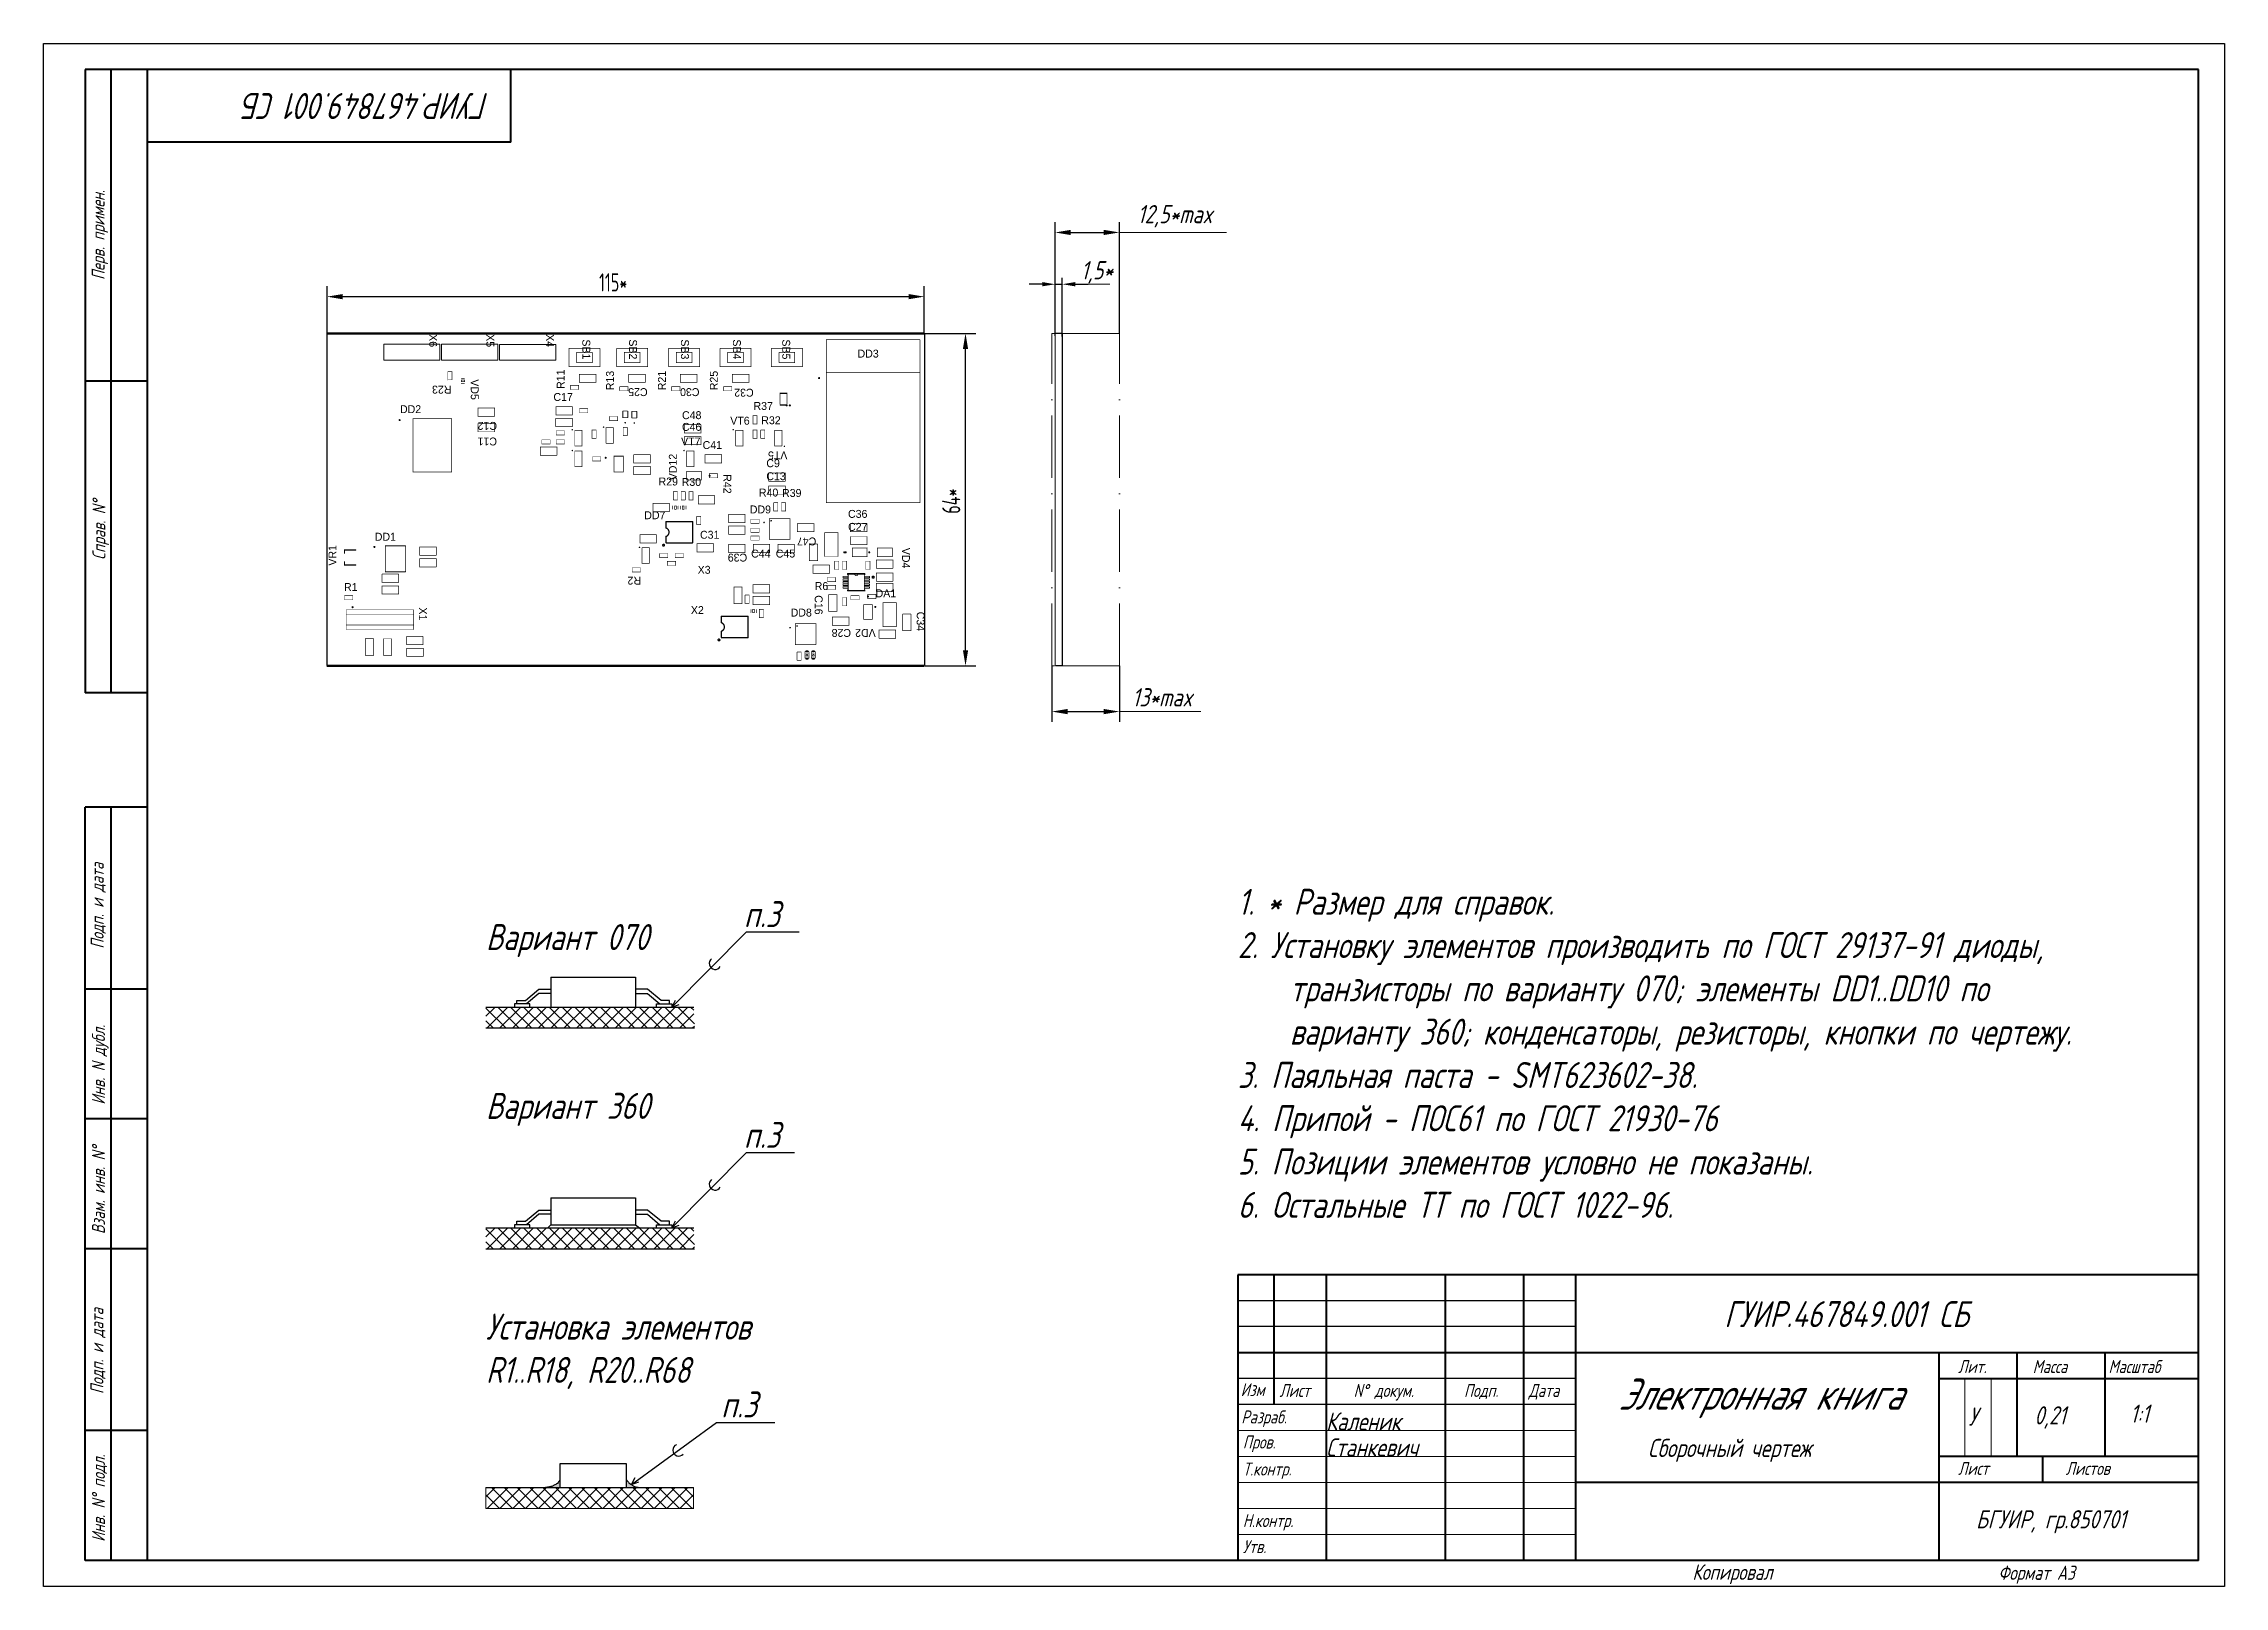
# Model space of a CAD drawing. Extents: x 3177 to 3597, y 105 to 402.
import ezdxf

# ---------------------------------------------------------------- set-up
doc = ezdxf.new("R2010")
doc.units = 0
doc.header["$MEASUREMENT"] = 0
doc.linetypes.add('ACAD_ISO10W100', pattern=[18, 12, -3, 0, -3])
doc.linetypes.add('осевая2', pattern=[28.575, 19.05, -3.175, 3.175, -3.175])
doc.layers.get('0').update_dxf_attribs({"linetype": 'CONTINUOUS'})
doc.layers.add('1-оси', color=7, linetype='осевая2', true_color=0x000000)
for name, color, linetype in [('KeepOutLayer', 6, 'CONTINUOUS'), ('KONTUR', 7, 'CONTINUOUS'), ('Mechanical13', 56, 'CONTINUOUS'), ('PDF _Геометрия', 7, 'CONTINUOUS'), ('TopOverlay', 2, 'CONTINUOUS')]:
    doc.layers.add(name, color=color, linetype=linetype)
for name, color, linetype, lineweight in [('Основная', 7, 'CONTINUOUS', 40), ('текст', 7, 'CONTINUOUS', 30), ('тонкая', 7, 'CONTINUOUS', 20)]:
    doc.layers.add(name, color=color, linetype=linetype, lineweight=lineweight)
doc.styles.add('ЕСКД', font='eskd15.shx', dxfattribs={"width": 0.8})
doc.styles.add('стиль1', font='romans.shx', dxfattribs={"width": 0.75, "oblique": 15, "height": 3.5})
doc.dimstyles.new('ISO-25', dxfattribs={"dimtxt": 2.5, "dimasz": 2.5, "dimexe": 1.25, "dimexo": 0.625, "dimtad": 1, "dimtxsty": 'Standard', "dimcen": 2.5, "dimadec": 0, "dimazin": 0, "dimtfac": 1, "dimtmove": 0, "dimatfit": 3, "dimfxl": 1, "dimarcsym": 0})
doc.dimstyles.new('ЕСКД', dxfattribs={"dimtxt": 3.5, "dimasz": 3, "dimexe": 2, "dimexo": 0, "dimgap": 1, "dimtad": 1, "dimtoh": 1, "dimtxsty": 'ЕСКД', "dimcen": 0, "dimazin": 2, "dimtfac": 1, "dimtmove": 1, "dimatfit": 3, "dimfxl": 1, "dimarcsym": 0})

msp = doc.modelspace()

# ---------------------------------------------------------------- texts
at = {"insert": (3402.5, 239.289), "char_height": 5, "attachment_point": 1, "style": 'стиль1'}
msp.add_mtext_dynamic_manual_height_columns('\\pxi-3,l4,t4;1. * Размер для справок.\\P\\pi-2,l3;2. Установку элементов производить по ГОСТ 29137-91 диоды, транзисторы по варианту 070; элементы DD1..DD10 по варианту 360; конденсаторы, резисторы, кнопки по чертежу.\\P\\pi-3,l4;3. Паяльная паста - SMT623602-38.\\P4. Припой - ПОС61 по ГОСТ 21930-76\\P5. Позиции элементов условно не показаны.\\P6. Остальные ТТ по ГОСТ 1022-96.', width=182.5, gutter_width=17.5, heights=[0], dxfattribs=at)
at = {"layer": 'TopOverlay'}
for s, rotation, p in [('X6', 270, (3251.758, 346.065)), ('X5', 270, (3262.758, 346.065)), ('X4', 270, (3274.258, 346.065)), ('SB1', 270, (3281.258, 345.065)), ('SB2', 270, (3290.258, 345.065)), ('SB3', 270, (3300.258, 345.065)), ('SB4', 270, (3310.258, 345.065)), ('SB5', 270, (3319.758, 345.065)), ('R23', 180, (3256.051, 336.148)), ('VD5', 270, (3259.77, 337.383)), ('R11', 90, (3277.841, 335.523)), ('R13', 90, (3287.341, 335.273)), ('R21', 90, (3297.341, 335.273)), ('R25', 90, (3307.341, 335.273)), ('C25', 180, (3293.829, 335.673)), ('C30', 180, (3303.814, 335.673)), ('C32', 180, (3314.258, 335.565)), ('C12', 180, (3264.829, 329.173)), ('C11', 179.99982, (3264.829, 326.173)), ('VT5', 180, (3320.744, 323.487)), ('VD12', 90, (3299.444, 317.939)), ('R42', 270, (3308.426, 319.108)), ('C47', 180, (3326.329, 306.923)), ('VR1', 90, (3233.893, 301.503)), ('C39', 180, (3313.008, 303.815)), ('VD4', 270, (3342.823, 304.942)), ('R2', 180, (3292.56, 299.382)), ('C16', 270, (3326.008, 295.815)), ('X1', 270, (3249.79, 293.455)), ('C34', 270, (3345.651, 292.636)), ('C28', 180, (3333.008, 289.315)), ('VD2', 180, (3337.758, 289.315))]:
    msp.add_text(s, height=1.524, rotation=rotation, dxfattribs=at).set_placement(p)
for s, p in [('DD3', (3334.258, 341.565)), ('DD2', (3246.133, 330.865)), ('C17', (3275.688, 333.208)), ('R37', (3314.216, 331.483)), ('C46', (3300.438, 327.458)), ('C48', (3300.453, 329.708)), ('VT6', (3309.743, 328.644)), ('R32', (3315.716, 328.733)), ('VT7', (3300.273, 324.644)), ('C41', (3304.423, 323.958)), ('C9', (3316.688, 320.458)), ('C13', (3316.688, 317.958)), ('R29', (3295.933, 316.94)), ('R30', (3300.391, 316.858)), ('R40', (3315.258, 314.815)), ('R39', (3319.716, 314.733)), ('DD7', (3293.183, 310.44)), ('DD9', (3313.508, 311.565)), ('C36', (3332.423, 310.708)), ('DD1', (3241.283, 306.308)), ('C31', (3303.918, 306.69)), ('C27', (3332.438, 308.208)), ('C44', (3313.758, 303.065)), ('C45', (3318.508, 303.065)), ('X3', (3303.463, 299.941)), ('R6', (3326.008, 296.815)), ('R1', (3235.357, 296.624)), ('DA1', (3337.731, 295.406)), ('X2', (3302.158, 292.191)), ('DD8', (3321.376, 291.706))]:
    msp.add_text(s, height=1.524, dxfattribs=at).set_placement(p)
at = {"layer": 'текст', "style": 'стиль1', "oblique": 15, "width": 0.75}
for s, height, rotation, p in [('ГУИР.467849.001 СБ', 5, 180, (3263.368, 392.492)), ('Перв. примен.', 2.5, 90, (3189.253, 356.513)), ('Справ. N%%d', 2.5, 90, (3189.408, 302.627)), ('Подп. и дата', 2.5, 90, (3189.074, 227.77)), ('Инв. N дубл.', 2.5, 90, (3189.318, 197.745)), ('Взам. инв. N%%d', 2.5, 90, (3189.318, 172.818)), ('Подп. и дата', 2.5, 90, (3189.024, 142.034)), ('Инв. N%%d подл.', 2.5, 90, (3189.318, 113.567))]:
    msp.add_text(s, height=height, rotation=rotation, dxfattribs=at).set_placement(p)
for s, height, p in [('п.3', 5, (3312.373, 231.912)), ('Вариант 070', 5, (3262.696, 227.5)), ('Вариант 360', 5, (3262.696, 195)), ('п.3', 5, (3312.373, 189.412)), ('ГУИР.467849.001 СБ', 5, (3501.179, 154.914)), ('Лит.', 2.5, (3546.218, 146.065)), ('Масса', 2.5, (3560.592, 146.065)), ('Масштаб', 2.5, (3575.185, 146.065)), ('Изм', 2.5, (3408.045, 141.612)), ('Лист', 2.5, (3415.521, 141.462)), ('N%%d докум. ', 2.5, (3429.805, 141.462)), ('Подп.', 2.5, (3451.057, 141.462)), ('Дата', 2.5, (3463.508, 141.462)), ('п.3', 5, (3307.99, 137.522)), ('Разраб.', 2.5, (3408.161, 136.361)), ('У', 3.5, (3548.246, 135.942)), ('0,21', 3.5, (3560.905, 136.169)), ('1:1', 3.5, (3579.344, 136.509)), ('Каленик', 3.5, (3424.5, 135)), ('Пров.', 2.5, (3408.462, 131.529)), ('Станкевич', 3.5, (3424.5, 130)), ('Сборочный чертеж', 3.5, (3486.483, 129.892)), ('Т.контр.', 2.5, (3408.462, 126.334)), ('Лист', 2.5, (3546.218, 126.451)), ('Листов', 2.5, (3566.942, 126.451)), ('Н.контр.', 2.5, (3408.462, 116.412)), ('БГУИР, гр.850701', 3.5, (3549.669, 116.167)), ('Утв.', 2.5, (3408.462, 111.392)), ('Копировал', 3, (3495.036, 106.25)), ('Формат А3', 2.75, (3553.964, 106.25))]:
    msp.add_text(s, height=height, dxfattribs=at).set_placement(p)
at = {"layer": 'текст', "attachment_point": 1, "style": 'стиль1'}
for s, width, heights, insert, char_height in [('Установка элементов R1..R18, R20..R68', 71.30407, [24.388], (3262.696, 157.5), 5), ('\\pxqc;{\\fISOCPEUR|b0|i1|c204|p34;Электронная книга}', 71.09073, [20.899], (3472.5, 145), 6)]:
    msp.add_mtext_dynamic_manual_height_columns(s, width=width, gutter_width=50, heights=heights, dxfattribs=dict(at, insert=insert, char_height=char_height))

# ---------------------------------------------------------------- blocks, each defined once
blk = doc.blocks.new('*D470')
at = {"color": 0, "lineweight": -2, "transparency": 16777216}
for p, q in [((3369.82, 355.68), (3367.32, 355.68)), ((3372.32, 345.74), (3372.32, 356.93)), ((3372.32, 355.68), (3373.69, 355.68)), ((3373.69, 345.62), (3373.69, 356.93)), ((3376.19, 355.68), (3378.69, 355.68))]:
    blk.add_line(p, q, dxfattribs=at)
at = {"color": 0, "lineweight": 9, "transparency": 16777216}
for points in [[(3369.82, 356.1), (3369.82, 355.27), (3372.32, 355.68)], [(3376.19, 356.1), (3376.19, 355.27), (3373.69, 355.68)]]:
    blk.add_solid(points, dxfattribs=at)
at = {"color": 0, "transparency": 16777216, "insert": (3380.36, 357.97), "char_height": 3.5, "attachment_point": 5, "style": 'стиль1'}
blk.add_mtext('1,5*', dxfattribs=at)
blk = doc.blocks.new('*D471')
at = {"layer": 'тонкая', "color": 0, "lineweight": -2, "transparency": 16777216}
for p, q in [((3371.7, 282.22), (3371.7, 271.41)), ((3384.69, 282.22), (3384.69, 271.41)), ((3374.7, 273.41), (3381.69, 273.41))]:
    blk.add_line(p, q, dxfattribs=at)
at = {"layer": 'тонкая', "color": 0, "lineweight": 9, "transparency": 16777216}
for points in [[(3374.7, 273.91), (3374.7, 272.91), (3371.7, 273.41)], [(3381.69, 273.91), (3381.69, 272.91), (3384.69, 273.41)]]:
    blk.add_solid(points, dxfattribs=at)
at = {"layer": 'тонкая', "color": 0, "lineweight": 9, "transparency": 16777216, "insert": (3392.91, 276.16), "char_height": 3.5, "attachment_point": 5, "style": 'стиль1'}
blk.add_mtext('13*max', dxfattribs=at)
blk = doc.blocks.new('*D472')
at = {"layer": 'тонкая', "color": 0, "lineweight": -2, "transparency": 16777216}
for p, q in [((3372.32, 346.22), (3372.32, 367.65)), ((3375.32, 365.65), (3381.69, 365.65)), ((3384.69, 346.22), (3384.69, 367.65))]:
    blk.add_line(p, q, dxfattribs=at)
at = {"layer": 'тонкая', "color": 0, "lineweight": 9, "transparency": 16777216}
for points in [[(3375.32, 366.15), (3375.32, 365.15), (3372.32, 365.65)], [(3381.69, 366.15), (3381.69, 365.15), (3384.69, 365.65)]]:
    blk.add_solid(points, dxfattribs=at)
at = {"layer": 'тонкая', "color": 0, "lineweight": 9, "transparency": 16777216, "insert": (3395.36, 368.77), "char_height": 3.5, "attachment_point": 5, "style": 'стиль1'}
blk.add_mtext('12,5*max', dxfattribs=at)
blk = doc.blocks.new('CAP3216X125N_1')
at = {"layer": 'Mechanical13', "const_width": 0.127}
for points in [[(-1.6, 0.8), (-1.6, -0.8)], [(1.6, 0.8), (-1.6, 0.8)], [(1.6, 0.8), (1.6, -0.8)], [(1.6, -0.8), (-1.6, -0.8)]]:
    blk.add_lwpolyline(points, dxfattribs=at)
at = {"layer": 'Mechanical13', "const_width": 0.0635}
for points in [[(-1.63, 0.8, 1), (-1.57, 0.8, 1)], [(-1.63, 0.8, 1), (-1.57, 0.8, 1)], [(1.57, 0.8, 1), (1.63, 0.8, 1)], [(1.57, 0.8, 1), (1.63, 0.8, 1)], [(-1.63, -0.8, 1), (-1.57, -0.8, 1)], [(-1.63, -0.8, 1), (-1.57, -0.8, 1)], [(1.57, -0.8, 1), (1.63, -0.8, 1)], [(1.57, -0.8, 1), (1.63, -0.8, 1)]]:
    blk.add_lwpolyline(points, format="xyb", close=True, dxfattribs=at)
blk = doc.blocks.new('CAP3216X125N_2')
at = {"layer": 'Mechanical13', "const_width": 0.127}
for points in [[(-1.6, -0.8), (-1.6, 0.8)], [(-1.6, 0.8), (1.6, 0.8)], [(1.6, -0.8), (1.6, 0.8)], [(-1.6, -0.8), (1.6, -0.8)]]:
    blk.add_lwpolyline(points, dxfattribs=at)
at = {"layer": 'Mechanical13', "const_width": 0.0635}
for points in [[(-1.63, 0.8, 1), (-1.57, 0.8, 1)], [(-1.63, 0.8, 1), (-1.57, 0.8, 1)], [(1.57, 0.8, 1), (1.63, 0.8, 1)], [(1.57, 0.8, 1), (1.63, 0.8, 1)], [(-1.63, -0.8, 1), (-1.57, -0.8, 1)], [(-1.63, -0.8, 1), (-1.57, -0.8, 1)], [(1.57, -0.8, 1), (1.63, -0.8, 1)], [(1.57, -0.8, 1), (1.63, -0.8, 1)]]:
    blk.add_lwpolyline(points, format="xyb", close=True, dxfattribs=at)
blk = doc.blocks.new('CAP3216X125N_3')
at = {"layer": 'Mechanical13', "const_width": 0.127}
for points in [[(-1.6, 0.8), (-1.6, -0.8)], [(1.6, 0.8), (-1.6, 0.8)], [(1.6, 0.8), (1.6, -0.8)], [(1.6, -0.8), (-1.6, -0.8)]]:
    blk.add_lwpolyline(points, dxfattribs=at)
at = {"layer": 'Mechanical13', "const_width": 0.0635}
for points in [[(-1.63, 0.8, 1), (-1.57, 0.8, 1)], [(-1.63, 0.8, 1), (-1.57, 0.8, 1)], [(1.57, 0.8, 1), (1.63, 0.8, 1)], [(1.57, 0.8, 1), (1.63, 0.8, 1)], [(-1.63, -0.8, 1), (-1.57, -0.8, 1)], [(-1.63, -0.8, 1), (-1.57, -0.8, 1)], [(1.57, -0.8, 1), (1.63, -0.8, 1)], [(1.57, -0.8, 1), (1.63, -0.8, 1)]]:
    blk.add_lwpolyline(points, format="xyb", close=True, dxfattribs=at)
blk = doc.blocks.new('CAP3216X125N_4')
at = {"layer": 'Mechanical13', "const_width": 0.127}
for points in [[(-1.6, -0.8), (-1.6, 0.8)], [(1.6, 0.8), (-1.6, 0.8)], [(1.6, -0.8), (1.6, 0.8)], [(1.6, -0.8), (-1.6, -0.8)]]:
    blk.add_lwpolyline(points, dxfattribs=at)
at = {"layer": 'Mechanical13', "const_width": 0.0635}
for points in [[(-1.63, 0.8, 1), (-1.57, 0.8, 1)], [(-1.63, 0.8, 1), (-1.57, 0.8, 1)], [(1.57, 0.8, 1), (1.63, 0.8, 1)], [(1.57, 0.8, 1), (1.63, 0.8, 1)], [(-1.63, -0.8, 1), (-1.57, -0.8, 1)], [(-1.63, -0.8, 1), (-1.57, -0.8, 1)], [(1.57, -0.8, 1), (1.63, -0.8, 1)], [(1.57, -0.8, 1), (1.63, -0.8, 1)]]:
    blk.add_lwpolyline(points, format="xyb", close=True, dxfattribs=at)
blk = doc.blocks.new('CAP3216X125N_5')
at = {"layer": 'Mechanical13', "const_width": 0.127}
for points in [[(-1.6, -0.8), (-1.6, 0.8)], [(1.6, 0.8), (-1.6, 0.8)], [(1.6, -0.8), (1.6, 0.8)], [(1.6, -0.8), (-1.6, -0.8)]]:
    blk.add_lwpolyline(points, dxfattribs=at)
at = {"layer": 'Mechanical13', "const_width": 0.0635}
for points in [[(-1.63, 0.8, 1), (-1.57, 0.8, 1)], [(-1.63, 0.8, 1), (-1.57, 0.8, 1)], [(1.57, 0.8, 1), (1.63, 0.8, 1)], [(1.57, 0.8, 1), (1.63, 0.8, 1)], [(-1.63, -0.8, 1), (-1.57, -0.8, 1)], [(-1.63, -0.8, 1), (-1.57, -0.8, 1)], [(1.57, -0.8, 1), (1.63, -0.8, 1)], [(1.57, -0.8, 1), (1.63, -0.8, 1)]]:
    blk.add_lwpolyline(points, format="xyb", close=True, dxfattribs=at)
blk = doc.blocks.new('CAP3216X125N_6')
at = {"layer": 'Mechanical13', "const_width": 0.127}
for points in [[(-1.6, -0.8), (-1.6, 0.8)], [(-1.6, 0.8), (1.6, 0.8)], [(1.6, -0.8), (1.6, 0.8)], [(-1.6, -0.8), (1.6, -0.8)]]:
    blk.add_lwpolyline(points, dxfattribs=at)
at = {"layer": 'Mechanical13', "const_width": 0.0635}
for points in [[(-1.63, 0.8, 1), (-1.57, 0.8, 1)], [(-1.63, 0.8, 1), (-1.57, 0.8, 1)], [(1.57, 0.8, 1), (1.63, 0.8, 1)], [(1.57, 0.8, 1), (1.63, 0.8, 1)], [(-1.63, -0.8, 1), (-1.57, -0.8, 1)], [(-1.63, -0.8, 1), (-1.57, -0.8, 1)], [(1.57, -0.8, 1), (1.63, -0.8, 1)], [(1.57, -0.8, 1), (1.63, -0.8, 1)]]:
    blk.add_lwpolyline(points, format="xyb", close=True, dxfattribs=at)
blk = doc.blocks.new('CAP3216X125N_7')
at = {"layer": 'Mechanical13', "const_width": 0.127}
for points in [[(-1.6, -0.8), (-1.6, 0.8)], [(-1.6, 0.8), (1.6, 0.8)], [(1.6, -0.8), (1.6, 0.8)], [(-1.6, -0.8), (1.6, -0.8)]]:
    blk.add_lwpolyline(points, dxfattribs=at)
at = {"layer": 'Mechanical13', "const_width": 0.0635}
for points in [[(-1.63, 0.8, 1), (-1.57, 0.8, 1)], [(-1.63, 0.8, 1), (-1.57, 0.8, 1)], [(1.57, 0.8, 1), (1.63, 0.8, 1)], [(1.57, 0.8, 1), (1.63, 0.8, 1)], [(-1.63, -0.8, 1), (-1.57, -0.8, 1)], [(-1.63, -0.8, 1), (-1.57, -0.8, 1)], [(1.57, -0.8, 1), (1.63, -0.8, 1)], [(1.57, -0.8, 1), (1.63, -0.8, 1)]]:
    blk.add_lwpolyline(points, format="xyb", close=True, dxfattribs=at)
blk = doc.blocks.new('CAP3216X125N_8')
at = {"layer": 'Mechanical13', "const_width": 0.127}
for points in [[(-1.6, -0.8), (-1.6, 0.8)], [(-1.6, 0.8), (1.6, 0.8)], [(1.6, -0.8), (1.6, 0.8)], [(-1.6, -0.8), (1.6, -0.8)]]:
    blk.add_lwpolyline(points, dxfattribs=at)
at = {"layer": 'Mechanical13', "const_width": 0.0635}
for points in [[(-1.63, 0.8, 1), (-1.57, 0.8, 1)], [(-1.63, 0.8, 1), (-1.57, 0.8, 1)], [(1.57, 0.8, 1), (1.63, 0.8, 1)], [(1.57, 0.8, 1), (1.63, 0.8, 1)], [(-1.63, -0.8, 1), (-1.57, -0.8, 1)], [(-1.63, -0.8, 1), (-1.57, -0.8, 1)], [(1.57, -0.8, 1), (1.63, -0.8, 1)], [(1.57, -0.8, 1), (1.63, -0.8, 1)]]:
    blk.add_lwpolyline(points, format="xyb", close=True, dxfattribs=at)
blk = doc.blocks.new('CAP3216X125N_9')
at = {"layer": 'Mechanical13', "const_width": 0.127}
for points in [[(-1.6, -0.8), (-1.6, 0.8)], [(-1.6, 0.8), (1.6, 0.8)], [(1.6, -0.8), (1.6, 0.8)], [(-1.6, -0.8), (1.6, -0.8)]]:
    blk.add_lwpolyline(points, dxfattribs=at)
at = {"layer": 'Mechanical13', "const_width": 0.0635}
for points in [[(-1.63, 0.8, 1), (-1.57, 0.8, 1)], [(-1.63, 0.8, 1), (-1.57, 0.8, 1)], [(1.57, 0.8, 1), (1.63, 0.8, 1)], [(1.57, 0.8, 1), (1.63, 0.8, 1)], [(-1.63, -0.8, 1), (-1.57, -0.8, 1)], [(-1.63, -0.8, 1), (-1.57, -0.8, 1)], [(1.57, -0.8, 1), (1.63, -0.8, 1)], [(1.57, -0.8, 1), (1.63, -0.8, 1)]]:
    blk.add_lwpolyline(points, format="xyb", close=True, dxfattribs=at)
blk = doc.blocks.new('CAP3216X125N_10')
at = {"layer": 'Mechanical13', "const_width": 0.127}
for points in [[(-1.6, -0.8), (-1.6, 0.8)], [(-1.6, 0.8), (1.6, 0.8)], [(1.6, -0.8), (1.6, 0.8)], [(-1.6, -0.8), (1.6, -0.8)]]:
    blk.add_lwpolyline(points, dxfattribs=at)
at = {"layer": 'Mechanical13', "const_width": 0.0635}
for points in [[(-1.63, 0.8, 1), (-1.57, 0.8, 1)], [(-1.63, 0.8, 1), (-1.57, 0.8, 1)], [(1.57, 0.8, 1), (1.63, 0.8, 1)], [(1.57, 0.8, 1), (1.63, 0.8, 1)], [(-1.63, -0.8, 1), (-1.57, -0.8, 1)], [(-1.63, -0.8, 1), (-1.57, -0.8, 1)], [(1.57, -0.8, 1), (1.63, -0.8, 1)], [(1.57, -0.8, 1), (1.63, -0.8, 1)]]:
    blk.add_lwpolyline(points, format="xyb", close=True, dxfattribs=at)
blk = doc.blocks.new('CAP3216X125N_11')
at = {"layer": 'Mechanical13', "const_width": 0.127}
for points in [[(-1.6, 0.8), (-1.6, -0.8)], [(1.6, 0.8), (-1.6, 0.8)], [(1.6, 0.8), (1.6, -0.8)], [(1.6, -0.8), (-1.6, -0.8)]]:
    blk.add_lwpolyline(points, dxfattribs=at)
at = {"layer": 'Mechanical13', "const_width": 0.0635}
for points in [[(-1.63, 0.8, 1), (-1.57, 0.8, 1)], [(-1.63, 0.8, 1), (-1.57, 0.8, 1)], [(1.57, 0.8, 1), (1.63, 0.8, 1)], [(1.57, 0.8, 1), (1.63, 0.8, 1)], [(-1.63, -0.8, 1), (-1.57, -0.8, 1)], [(-1.63, -0.8, 1), (-1.57, -0.8, 1)], [(1.57, -0.8, 1), (1.63, -0.8, 1)], [(1.57, -0.8, 1), (1.63, -0.8, 1)]]:
    blk.add_lwpolyline(points, format="xyb", close=True, dxfattribs=at)
blk = doc.blocks.new('CAP3216X125N_12')
at = {"layer": 'Mechanical13', "const_width": 0.127}
for points in [[(-1.6, 0.8), (-1.6, -0.8)], [(1.6, 0.8), (-1.6, 0.8)], [(1.6, 0.8), (1.6, -0.8)], [(1.6, -0.8), (-1.6, -0.8)]]:
    blk.add_lwpolyline(points, dxfattribs=at)
at = {"layer": 'Mechanical13', "const_width": 0.0635}
for points in [[(-1.63, 0.8, 1), (-1.57, 0.8, 1)], [(-1.63, 0.8, 1), (-1.57, 0.8, 1)], [(1.57, 0.8, 1), (1.63, 0.8, 1)], [(1.57, 0.8, 1), (1.63, 0.8, 1)], [(-1.63, -0.8, 1), (-1.57, -0.8, 1)], [(-1.63, -0.8, 1), (-1.57, -0.8, 1)], [(1.57, -0.8, 1), (1.63, -0.8, 1)], [(1.57, -0.8, 1), (1.63, -0.8, 1)]]:
    blk.add_lwpolyline(points, format="xyb", close=True, dxfattribs=at)
blk = doc.blocks.new('CAP3216X125N_13')
at = {"layer": 'Mechanical13', "const_width": 0.127}
for points in [[(-1.6, -0.8), (-1.6, 0.8)], [(-1.6, 0.8), (1.6, 0.8)], [(1.6, -0.8), (1.6, 0.8)], [(-1.6, -0.8), (1.6, -0.8)]]:
    blk.add_lwpolyline(points, dxfattribs=at)
at = {"layer": 'Mechanical13', "const_width": 0.0635}
for points in [[(-1.63, 0.8, 1), (-1.57, 0.8, 1)], [(-1.63, 0.8, 1), (-1.57, 0.8, 1)], [(1.57, 0.8, 1), (1.63, 0.8, 1)], [(1.57, 0.8, 1), (1.63, 0.8, 1)], [(-1.63, -0.8, 1), (-1.57, -0.8, 1)], [(-1.63, -0.8, 1), (-1.57, -0.8, 1)], [(1.57, -0.8, 1), (1.63, -0.8, 1)], [(1.57, -0.8, 1), (1.63, -0.8, 1)]]:
    blk.add_lwpolyline(points, format="xyb", close=True, dxfattribs=at)
blk = doc.blocks.new('CAP3216X125N_14')
at = {"layer": 'Mechanical13', "const_width": 0.127}
for points in [[(-1.6, -0.8), (-1.6, 0.8)], [(-1.6, 0.8), (1.6, 0.8)], [(1.6, -0.8), (1.6, 0.8)], [(-1.6, -0.8), (1.6, -0.8)]]:
    blk.add_lwpolyline(points, dxfattribs=at)
at = {"layer": 'Mechanical13', "const_width": 0.0635}
for points in [[(-1.63, 0.8, 1), (-1.57, 0.8, 1)], [(-1.63, 0.8, 1), (-1.57, 0.8, 1)], [(1.57, 0.8, 1), (1.63, 0.8, 1)], [(1.57, 0.8, 1), (1.63, 0.8, 1)], [(-1.63, -0.8, 1), (-1.57, -0.8, 1)], [(-1.63, -0.8, 1), (-1.57, -0.8, 1)], [(1.57, -0.8, 1), (1.63, -0.8, 1)], [(1.57, -0.8, 1), (1.63, -0.8, 1)]]:
    blk.add_lwpolyline(points, format="xyb", close=True, dxfattribs=at)
blk = doc.blocks.new('CAP3216X125N_15')
at = {"layer": 'Mechanical13', "const_width": 0.127}
for points in [[(-1.6, 0.8), (-1.6, -0.8)], [(-1.6, 0.8), (1.6, 0.8)], [(1.6, 0.8), (1.6, -0.8)], [(-1.6, -0.8), (1.6, -0.8)]]:
    blk.add_lwpolyline(points, dxfattribs=at)
at = {"layer": 'Mechanical13', "const_width": 0.0635}
for points in [[(-1.63, 0.8, 1), (-1.57, 0.8, 1)], [(-1.63, 0.8, 1), (-1.57, 0.8, 1)], [(1.57, 0.8, 1), (1.63, 0.8, 1)], [(1.57, 0.8, 1), (1.63, 0.8, 1)], [(-1.63, -0.8, 1), (-1.57, -0.8, 1)], [(-1.63, -0.8, 1), (-1.57, -0.8, 1)], [(1.57, -0.8, 1), (1.63, -0.8, 1)], [(1.57, -0.8, 1), (1.63, -0.8, 1)]]:
    blk.add_lwpolyline(points, format="xyb", close=True, dxfattribs=at)
blk = doc.blocks.new('CAP3216X125N_16')
at = {"layer": 'Mechanical13', "const_width": 0.127}
for points in [[(-1.6, -0.8), (-1.6, 0.8)], [(1.6, 0.8), (-1.6, 0.8)], [(1.6, -0.8), (1.6, 0.8)], [(1.6, -0.8), (-1.6, -0.8)]]:
    blk.add_lwpolyline(points, dxfattribs=at)
at = {"layer": 'Mechanical13', "const_width": 0.0635}
for points in [[(-1.63, 0.8, 1), (-1.57, 0.8, 1)], [(-1.63, 0.8, 1), (-1.57, 0.8, 1)], [(1.57, 0.8, 1), (1.63, 0.8, 1)], [(1.57, 0.8, 1), (1.63, 0.8, 1)], [(-1.63, -0.8, 1), (-1.57, -0.8, 1)], [(-1.63, -0.8, 1), (-1.57, -0.8, 1)], [(1.57, -0.8, 1), (1.63, -0.8, 1)], [(1.57, -0.8, 1), (1.63, -0.8, 1)]]:
    blk.add_lwpolyline(points, format="xyb", close=True, dxfattribs=at)
blk = doc.blocks.new('CAP3216X125N_17')
at = {"layer": 'Mechanical13', "const_width": 0.127}
for points in [[(-1.6, -0.8), (-1.6, 0.8)], [(-1.6, 0.8), (1.6, 0.8)], [(1.6, -0.8), (1.6, 0.8)], [(-1.6, -0.8), (1.6, -0.8)]]:
    blk.add_lwpolyline(points, dxfattribs=at)
at = {"layer": 'Mechanical13', "const_width": 0.0635}
for points in [[(-1.63, 0.8, 1), (-1.57, 0.8, 1)], [(-1.63, 0.8, 1), (-1.57, 0.8, 1)], [(1.57, 0.8, 1), (1.63, 0.8, 1)], [(1.57, 0.8, 1), (1.63, 0.8, 1)], [(-1.63, -0.8, 1), (-1.57, -0.8, 1)], [(-1.63, -0.8, 1), (-1.57, -0.8, 1)], [(1.57, -0.8, 1), (1.63, -0.8, 1)], [(1.57, -0.8, 1), (1.63, -0.8, 1)]]:
    blk.add_lwpolyline(points, format="xyb", close=True, dxfattribs=at)
blk = doc.blocks.new('CAP3216X125N_18')
at = {"layer": 'Mechanical13', "const_width": 0.127}
for points in [[(-1.6, -0.8), (-1.6, 0.8)], [(-1.6, 0.8), (1.6, 0.8)], [(1.6, -0.8), (1.6, 0.8)], [(-1.6, -0.8), (1.6, -0.8)]]:
    blk.add_lwpolyline(points, dxfattribs=at)
at = {"layer": 'Mechanical13', "const_width": 0.0635}
for points in [[(-1.63, 0.8, 1), (-1.57, 0.8, 1)], [(-1.63, 0.8, 1), (-1.57, 0.8, 1)], [(1.57, 0.8, 1), (1.63, 0.8, 1)], [(1.57, 0.8, 1), (1.63, 0.8, 1)], [(-1.63, -0.8, 1), (-1.57, -0.8, 1)], [(-1.63, -0.8, 1), (-1.57, -0.8, 1)], [(1.57, -0.8, 1), (1.63, -0.8, 1)], [(1.57, -0.8, 1), (1.63, -0.8, 1)]]:
    blk.add_lwpolyline(points, format="xyb", close=True, dxfattribs=at)
blk = doc.blocks.new('CAP3216X125N_19')
at = {"layer": 'Mechanical13', "const_width": 0.127}
for points in [[(-1.6, -0.8), (-1.6, 0.8)], [(-1.6, 0.8), (1.6, 0.8)], [(1.6, -0.8), (1.6, 0.8)], [(-1.6, -0.8), (1.6, -0.8)]]:
    blk.add_lwpolyline(points, dxfattribs=at)
at = {"layer": 'Mechanical13', "const_width": 0.0635}
for points in [[(-1.63, 0.8, 1), (-1.57, 0.8, 1)], [(-1.63, 0.8, 1), (-1.57, 0.8, 1)], [(1.57, 0.8, 1), (1.63, 0.8, 1)], [(1.57, 0.8, 1), (1.63, 0.8, 1)], [(-1.63, -0.8, 1), (-1.57, -0.8, 1)], [(-1.63, -0.8, 1), (-1.57, -0.8, 1)], [(1.57, -0.8, 1), (1.63, -0.8, 1)], [(1.57, -0.8, 1), (1.63, -0.8, 1)]]:
    blk.add_lwpolyline(points, format="xyb", close=True, dxfattribs=at)
blk = doc.blocks.new('CAP3216X125N_20')
at = {"layer": 'Mechanical13', "const_width": 0.127}
for points in [[(-1.6, -0.8), (-1.6, 0.8)], [(-1.6, 0.8), (1.6, 0.8)], [(1.6, -0.8), (1.6, 0.8)], [(-1.6, -0.8), (1.6, -0.8)]]:
    blk.add_lwpolyline(points, dxfattribs=at)
at = {"layer": 'Mechanical13', "const_width": 0.0635}
for points in [[(-1.63, 0.8, 1), (-1.57, 0.8, 1)], [(-1.63, 0.8, 1), (-1.57, 0.8, 1)], [(1.57, 0.8, 1), (1.63, 0.8, 1)], [(1.57, 0.8, 1), (1.63, 0.8, 1)], [(-1.63, -0.8, 1), (-1.57, -0.8, 1)], [(-1.63, -0.8, 1), (-1.57, -0.8, 1)], [(1.57, -0.8, 1), (1.63, -0.8, 1)], [(1.57, -0.8, 1), (1.63, -0.8, 1)]]:
    blk.add_lwpolyline(points, format="xyb", close=True, dxfattribs=at)
blk = doc.blocks.new('CAP3216X125N_21')
at = {"layer": 'Mechanical13', "const_width": 0.127}
for points in [[(-1.6, 0.8), (-1.6, -0.8)], [(1.6, 0.8), (-1.6, 0.8)], [(1.6, 0.8), (1.6, -0.8)], [(1.6, -0.8), (-1.6, -0.8)]]:
    blk.add_lwpolyline(points, dxfattribs=at)
at = {"layer": 'Mechanical13', "const_width": 0.0635}
for points in [[(-1.63, 0.8, 1), (-1.57, 0.8, 1)], [(-1.63, 0.8, 1), (-1.57, 0.8, 1)], [(1.57, 0.8, 1), (1.63, 0.8, 1)], [(1.57, 0.8, 1), (1.63, 0.8, 1)], [(-1.63, -0.8, 1), (-1.57, -0.8, 1)], [(-1.63, -0.8, 1), (-1.57, -0.8, 1)], [(1.57, -0.8, 1), (1.63, -0.8, 1)], [(1.57, -0.8, 1), (1.63, -0.8, 1)]]:
    blk.add_lwpolyline(points, format="xyb", close=True, dxfattribs=at)
blk = doc.blocks.new('CAP3216X125N_22')
at = {"layer": 'Mechanical13', "const_width": 0.127}
for points in [[(-1.6, -0.8), (-1.6, 0.8)], [(-1.6, 0.8), (1.6, 0.8)], [(1.6, -0.8), (1.6, 0.8)], [(-1.6, -0.8), (1.6, -0.8)]]:
    blk.add_lwpolyline(points, dxfattribs=at)
at = {"layer": 'Mechanical13', "const_width": 0.0635}
for points in [[(-1.63, 0.8, 1), (-1.57, 0.8, 1)], [(-1.63, 0.8, 1), (-1.57, 0.8, 1)], [(1.57, 0.8, 1), (1.63, 0.8, 1)], [(1.57, 0.8, 1), (1.63, 0.8, 1)], [(-1.63, -0.8, 1), (-1.57, -0.8, 1)], [(-1.63, -0.8, 1), (-1.57, -0.8, 1)], [(1.57, -0.8, 1), (1.63, -0.8, 1)], [(1.57, -0.8, 1), (1.63, -0.8, 1)]]:
    blk.add_lwpolyline(points, format="xyb", close=True, dxfattribs=at)
blk = doc.blocks.new('CAP3216X125N_23')
at = {"layer": 'Mechanical13', "const_width": 0.127}
for points in [[(-1.6, -0.8), (-1.6, 0.8)], [(-1.6, 0.8), (1.6, 0.8)], [(1.6, -0.8), (1.6, 0.8)], [(-1.6, -0.8), (1.6, -0.8)]]:
    blk.add_lwpolyline(points, dxfattribs=at)
at = {"layer": 'Mechanical13', "const_width": 0.0635}
for points in [[(-1.63, 0.8, 1), (-1.57, 0.8, 1)], [(-1.63, 0.8, 1), (-1.57, 0.8, 1)], [(1.57, 0.8, 1), (1.63, 0.8, 1)], [(1.57, 0.8, 1), (1.63, 0.8, 1)], [(-1.63, -0.8, 1), (-1.57, -0.8, 1)], [(-1.63, -0.8, 1), (-1.57, -0.8, 1)], [(1.57, -0.8, 1), (1.63, -0.8, 1)], [(1.57, -0.8, 1), (1.63, -0.8, 1)]]:
    blk.add_lwpolyline(points, format="xyb", close=True, dxfattribs=at)
blk = doc.blocks.new('CAP3216X125N_24')
at = {"layer": 'Mechanical13', "const_width": 0.127}
for points in [[(-1.6, -0.8), (-1.6, 0.8)], [(-1.6, 0.8), (1.6, 0.8)], [(1.6, -0.8), (1.6, 0.8)], [(-1.6, -0.8), (1.6, -0.8)]]:
    blk.add_lwpolyline(points, dxfattribs=at)
at = {"layer": 'Mechanical13', "const_width": 0.0635}
for points in [[(-1.63, 0.8, 1), (-1.57, 0.8, 1)], [(-1.63, 0.8, 1), (-1.57, 0.8, 1)], [(1.57, 0.8, 1), (1.63, 0.8, 1)], [(1.57, 0.8, 1), (1.63, 0.8, 1)], [(-1.63, -0.8, 1), (-1.57, -0.8, 1)], [(-1.63, -0.8, 1), (-1.57, -0.8, 1)], [(1.57, -0.8, 1), (1.63, -0.8, 1)], [(1.57, -0.8, 1), (1.63, -0.8, 1)]]:
    blk.add_lwpolyline(points, format="xyb", close=True, dxfattribs=at)
blk = doc.blocks.new('CAP3216X125N_25')
at = {"layer": 'Mechanical13', "const_width": 0.127}
for points in [[(-1.6, 0.8), (-1.6, -0.8)], [(1.6, 0.8), (-1.6, 0.8)], [(1.6, 0.8), (1.6, -0.8)], [(1.6, -0.8), (-1.6, -0.8)]]:
    blk.add_lwpolyline(points, dxfattribs=at)
at = {"layer": 'Mechanical13', "const_width": 0.0635}
for points in [[(-1.63, 0.8, 1), (-1.57, 0.8, 1)], [(-1.63, 0.8, 1), (-1.57, 0.8, 1)], [(1.57, 0.8, 1), (1.63, 0.8, 1)], [(1.57, 0.8, 1), (1.63, 0.8, 1)], [(-1.63, -0.8, 1), (-1.57, -0.8, 1)], [(-1.63, -0.8, 1), (-1.57, -0.8, 1)], [(1.57, -0.8, 1), (1.63, -0.8, 1)], [(1.57, -0.8, 1), (1.63, -0.8, 1)]]:
    blk.add_lwpolyline(points, format="xyb", close=True, dxfattribs=at)
blk = doc.blocks.new('CAP3216X125N_26')
at = {"layer": 'Mechanical13', "const_width": 0.127}
for points in [[(-1.6, -0.8), (-1.6, 0.8)], [(-1.6, 0.8), (1.6, 0.8)], [(1.6, -0.8), (1.6, 0.8)], [(-1.6, -0.8), (1.6, -0.8)]]:
    blk.add_lwpolyline(points, dxfattribs=at)
at = {"layer": 'Mechanical13', "const_width": 0.0635}
for points in [[(-1.63, 0.8, 1), (-1.57, 0.8, 1)], [(-1.63, 0.8, 1), (-1.57, 0.8, 1)], [(1.57, 0.8, 1), (1.63, 0.8, 1)], [(1.57, 0.8, 1), (1.63, 0.8, 1)], [(-1.63, -0.8, 1), (-1.57, -0.8, 1)], [(-1.63, -0.8, 1), (-1.57, -0.8, 1)], [(1.57, -0.8, 1), (1.63, -0.8, 1)], [(1.57, -0.8, 1), (1.63, -0.8, 1)]]:
    blk.add_lwpolyline(points, format="xyb", close=True, dxfattribs=at)
blk = doc.blocks.new('CAP3216X125N_27')
at = {"layer": 'Mechanical13', "const_width": 0.127}
for points in [[(-1.6, -0.8), (-1.6, 0.8)], [(-1.6, 0.8), (1.6, 0.8)], [(1.6, -0.8), (1.6, 0.8)], [(-1.6, -0.8), (1.6, -0.8)]]:
    blk.add_lwpolyline(points, dxfattribs=at)
at = {"layer": 'Mechanical13', "const_width": 0.0635}
for points in [[(-1.63, 0.8, 1), (-1.57, 0.8, 1)], [(-1.63, 0.8, 1), (-1.57, 0.8, 1)], [(1.57, 0.8, 1), (1.63, 0.8, 1)], [(1.57, 0.8, 1), (1.63, 0.8, 1)], [(-1.63, -0.8, 1), (-1.57, -0.8, 1)], [(-1.63, -0.8, 1), (-1.57, -0.8, 1)], [(1.57, -0.8, 1), (1.63, -0.8, 1)], [(1.57, -0.8, 1), (1.63, -0.8, 1)]]:
    blk.add_lwpolyline(points, format="xyb", close=True, dxfattribs=at)
blk = doc.blocks.new('CAP3216X125N_28')
at = {"layer": 'Mechanical13', "const_width": 0.127}
for points in [[(-1.6, 0.8), (-1.6, -0.8)], [(1.6, 0.8), (-1.6, 0.8)], [(1.6, 0.8), (1.6, -0.8)], [(1.6, -0.8), (-1.6, -0.8)]]:
    blk.add_lwpolyline(points, dxfattribs=at)
at = {"layer": 'Mechanical13', "const_width": 0.0635}
for points in [[(-1.63, 0.8, 1), (-1.57, 0.8, 1)], [(-1.63, 0.8, 1), (-1.57, 0.8, 1)], [(1.57, 0.8, 1), (1.63, 0.8, 1)], [(1.57, 0.8, 1), (1.63, 0.8, 1)], [(-1.63, -0.8, 1), (-1.57, -0.8, 1)], [(-1.63, -0.8, 1), (-1.57, -0.8, 1)], [(1.57, -0.8, 1), (1.63, -0.8, 1)], [(1.57, -0.8, 1), (1.63, -0.8, 1)]]:
    blk.add_lwpolyline(points, format="xyb", close=True, dxfattribs=at)
blk = doc.blocks.new('CAP3216X125N_29')
at = {"layer": 'Mechanical13', "const_width": 0.127}
for points in [[(-1.6, -0.8), (-1.6, 0.8)], [(-1.6, 0.8), (1.6, 0.8)], [(1.6, -0.8), (1.6, 0.8)], [(-1.6, -0.8), (1.6, -0.8)]]:
    blk.add_lwpolyline(points, dxfattribs=at)
at = {"layer": 'Mechanical13', "const_width": 0.0635}
for points in [[(-1.63, 0.8, 1), (-1.57, 0.8, 1)], [(-1.63, 0.8, 1), (-1.57, 0.8, 1)], [(1.57, 0.8, 1), (1.63, 0.8, 1)], [(1.57, 0.8, 1), (1.63, 0.8, 1)], [(-1.63, -0.8, 1), (-1.57, -0.8, 1)], [(-1.63, -0.8, 1), (-1.57, -0.8, 1)], [(1.57, -0.8, 1), (1.63, -0.8, 1)], [(1.57, -0.8, 1), (1.63, -0.8, 1)]]:
    blk.add_lwpolyline(points, format="xyb", close=True, dxfattribs=at)
blk = doc.blocks.new('CAP3216X125N_30')
at = {"layer": 'Mechanical13', "const_width": 0.127}
for points in [[(-1.6, 0.8), (-1.6, -0.8)], [(1.6, 0.8), (-1.6, 0.8)], [(1.6, 0.8), (1.6, -0.8)], [(1.6, -0.8), (-1.6, -0.8)]]:
    blk.add_lwpolyline(points, dxfattribs=at)
at = {"layer": 'Mechanical13', "const_width": 0.0635}
for points in [[(-1.63, 0.8, 1), (-1.57, 0.8, 1)], [(-1.63, 0.8, 1), (-1.57, 0.8, 1)], [(1.57, 0.8, 1), (1.63, 0.8, 1)], [(1.57, 0.8, 1), (1.63, 0.8, 1)], [(-1.63, -0.8, 1), (-1.57, -0.8, 1)], [(-1.63, -0.8, 1), (-1.57, -0.8, 1)], [(1.57, -0.8, 1), (1.63, -0.8, 1)], [(1.57, -0.8, 1), (1.63, -0.8, 1)]]:
    blk.add_lwpolyline(points, format="xyb", close=True, dxfattribs=at)
blk = doc.blocks.new('CAP3216X125N_31')
at = {"layer": 'Mechanical13', "const_width": 0.127}
for points in [[(-1.6, -0.8), (-1.6, 0.8)], [(-1.6, 0.8), (1.6, 0.8)], [(1.6, -0.8), (1.6, 0.8)], [(-1.6, -0.8), (1.6, -0.8)]]:
    blk.add_lwpolyline(points, dxfattribs=at)
at = {"layer": 'Mechanical13', "const_width": 0.0635}
for points in [[(-1.63, 0.8, 1), (-1.57, 0.8, 1)], [(-1.63, 0.8, 1), (-1.57, 0.8, 1)], [(1.57, 0.8, 1), (1.63, 0.8, 1)], [(1.57, 0.8, 1), (1.63, 0.8, 1)], [(-1.63, -0.8, 1), (-1.57, -0.8, 1)], [(-1.63, -0.8, 1), (-1.57, -0.8, 1)], [(1.57, -0.8, 1), (1.63, -0.8, 1)], [(1.57, -0.8, 1), (1.63, -0.8, 1)]]:
    blk.add_lwpolyline(points, format="xyb", close=True, dxfattribs=at)
blk = doc.blocks.new('CAP3216X125N_32')
at = {"layer": 'Mechanical13', "const_width": 0.127}
for points in [[(-1.6, 0.8), (-1.6, -0.8)], [(1.6, 0.8), (-1.6, 0.8)], [(1.6, 0.8), (1.6, -0.8)], [(1.6, -0.8), (-1.6, -0.8)]]:
    blk.add_lwpolyline(points, dxfattribs=at)
at = {"layer": 'Mechanical13', "const_width": 0.0635}
for points in [[(-1.63, 0.8, 1), (-1.57, 0.8, 1)], [(-1.63, 0.8, 1), (-1.57, 0.8, 1)], [(1.57, 0.8, 1), (1.63, 0.8, 1)], [(1.57, 0.8, 1), (1.63, 0.8, 1)], [(-1.63, -0.8, 1), (-1.57, -0.8, 1)], [(-1.63, -0.8, 1), (-1.57, -0.8, 1)], [(1.57, -0.8, 1), (1.63, -0.8, 1)], [(1.57, -0.8, 1), (1.63, -0.8, 1)]]:
    blk.add_lwpolyline(points, format="xyb", close=True, dxfattribs=at)
blk = doc.blocks.new('CAP3216X125N_33')
at = {"layer": 'Mechanical13', "const_width": 0.127}
for points in [[(-1.6, -0.8), (-1.6, 0.8)], [(-1.6, 0.8), (1.6, 0.8)], [(1.6, -0.8), (1.6, 0.8)], [(-1.6, -0.8), (1.6, -0.8)]]:
    blk.add_lwpolyline(points, dxfattribs=at)
at = {"layer": 'Mechanical13', "const_width": 0.0635}
for points in [[(-1.63, 0.8, 1), (-1.57, 0.8, 1)], [(-1.63, 0.8, 1), (-1.57, 0.8, 1)], [(1.57, 0.8, 1), (1.63, 0.8, 1)], [(1.57, 0.8, 1), (1.63, 0.8, 1)], [(-1.63, -0.8, 1), (-1.57, -0.8, 1)], [(-1.63, -0.8, 1), (-1.57, -0.8, 1)], [(1.57, -0.8, 1), (1.63, -0.8, 1)], [(1.57, -0.8, 1), (1.63, -0.8, 1)]]:
    blk.add_lwpolyline(points, format="xyb", close=True, dxfattribs=at)
blk = doc.blocks.new('CAP3216X125N_34')
at = {"layer": 'Mechanical13', "const_width": 0.127}
for points in [[(-1.6, -0.8), (-1.6, 0.8)], [(1.6, 0.8), (-1.6, 0.8)], [(1.6, -0.8), (1.6, 0.8)], [(1.6, -0.8), (-1.6, -0.8)]]:
    blk.add_lwpolyline(points, dxfattribs=at)
at = {"layer": 'Mechanical13', "const_width": 0.0635}
for points in [[(-1.63, 0.8, 1), (-1.57, 0.8, 1)], [(-1.63, 0.8, 1), (-1.57, 0.8, 1)], [(1.57, 0.8, 1), (1.63, 0.8, 1)], [(1.57, 0.8, 1), (1.63, 0.8, 1)], [(-1.63, -0.8, 1), (-1.57, -0.8, 1)], [(-1.63, -0.8, 1), (-1.57, -0.8, 1)], [(1.57, -0.8, 1), (1.63, -0.8, 1)], [(1.57, -0.8, 1), (1.63, -0.8, 1)]]:
    blk.add_lwpolyline(points, format="xyb", close=True, dxfattribs=at)
blk = doc.blocks.new('CAP3216X125N_35')
at = {"layer": 'Mechanical13', "const_width": 0.127}
for points in [[(-1.6, 0.8), (-1.6, -0.8)], [(1.6, 0.8), (-1.6, 0.8)], [(1.6, 0.8), (1.6, -0.8)], [(1.6, -0.8), (-1.6, -0.8)]]:
    blk.add_lwpolyline(points, dxfattribs=at)
at = {"layer": 'Mechanical13', "const_width": 0.0635}
for points in [[(-1.63, 0.8, 1), (-1.57, 0.8, 1)], [(-1.63, 0.8, 1), (-1.57, 0.8, 1)], [(1.57, 0.8, 1), (1.63, 0.8, 1)], [(1.57, 0.8, 1), (1.63, 0.8, 1)], [(-1.63, -0.8, 1), (-1.57, -0.8, 1)], [(-1.63, -0.8, 1), (-1.57, -0.8, 1)], [(1.57, -0.8, 1), (1.63, -0.8, 1)], [(1.57, -0.8, 1), (1.63, -0.8, 1)]]:
    blk.add_lwpolyline(points, format="xyb", close=True, dxfattribs=at)
blk = doc.blocks.new('CAP3216X125N_36')
at = {"layer": 'Mechanical13', "const_width": 0.127}
for points in [[(-1.6, -0.8), (-1.6, 0.8)], [(-1.6, 0.8), (1.6, 0.8)], [(1.6, -0.8), (1.6, 0.8)], [(-1.6, -0.8), (1.6, -0.8)]]:
    blk.add_lwpolyline(points, dxfattribs=at)
at = {"layer": 'Mechanical13', "const_width": 0.0635}
for points in [[(-1.63, 0.8, 1), (-1.57, 0.8, 1)], [(-1.63, 0.8, 1), (-1.57, 0.8, 1)], [(1.57, 0.8, 1), (1.63, 0.8, 1)], [(1.57, 0.8, 1), (1.63, 0.8, 1)], [(-1.63, -0.8, 1), (-1.57, -0.8, 1)], [(-1.63, -0.8, 1), (-1.57, -0.8, 1)], [(1.57, -0.8, 1), (1.63, -0.8, 1)], [(1.57, -0.8, 1), (1.63, -0.8, 1)]]:
    blk.add_lwpolyline(points, format="xyb", close=True, dxfattribs=at)
blk = doc.blocks.new('CAP3216X125N_37')
at = {"layer": 'Mechanical13', "const_width": 0.127}
for points in [[(-1.6, -0.8), (-1.6, 0.8)], [(1.6, 0.8), (-1.6, 0.8)], [(1.6, -0.8), (1.6, 0.8)], [(1.6, -0.8), (-1.6, -0.8)]]:
    blk.add_lwpolyline(points, dxfattribs=at)
at = {"layer": 'Mechanical13', "const_width": 0.0635}
for points in [[(-1.63, 0.8, 1), (-1.57, 0.8, 1)], [(-1.63, 0.8, 1), (-1.57, 0.8, 1)], [(1.57, 0.8, 1), (1.63, 0.8, 1)], [(1.57, 0.8, 1), (1.63, 0.8, 1)], [(-1.63, -0.8, 1), (-1.57, -0.8, 1)], [(-1.63, -0.8, 1), (-1.57, -0.8, 1)], [(1.57, -0.8, 1), (1.63, -0.8, 1)], [(1.57, -0.8, 1), (1.63, -0.8, 1)]]:
    blk.add_lwpolyline(points, format="xyb", close=True, dxfattribs=at)
blk = doc.blocks.new('CAP3216X125N_38')
at = {"layer": 'Mechanical13', "const_width": 0.127}
for points in [[(-1.6, -0.8), (-1.6, 0.8)], [(-1.6, 0.8), (1.6, 0.8)], [(1.6, -0.8), (1.6, 0.8)], [(-1.6, -0.8), (1.6, -0.8)]]:
    blk.add_lwpolyline(points, dxfattribs=at)
at = {"layer": 'Mechanical13', "const_width": 0.0635}
for points in [[(-1.63, 0.8, 1), (-1.57, 0.8, 1)], [(-1.63, 0.8, 1), (-1.57, 0.8, 1)], [(1.57, 0.8, 1), (1.63, 0.8, 1)], [(1.57, 0.8, 1), (1.63, 0.8, 1)], [(-1.63, -0.8, 1), (-1.57, -0.8, 1)], [(-1.63, -0.8, 1), (-1.57, -0.8, 1)], [(1.57, -0.8, 1), (1.63, -0.8, 1)], [(1.57, -0.8, 1), (1.63, -0.8, 1)]]:
    blk.add_lwpolyline(points, format="xyb", close=True, dxfattribs=at)
blk = doc.blocks.new('CAP3216X125N_39')
at = {"layer": 'Mechanical13', "const_width": 0.127}
for points in [[(-1.6, 0.8), (-1.6, -0.8)], [(1.6, 0.8), (-1.6, 0.8)], [(1.6, 0.8), (1.6, -0.8)], [(1.6, -0.8), (-1.6, -0.8)]]:
    blk.add_lwpolyline(points, dxfattribs=at)
at = {"layer": 'Mechanical13', "const_width": 0.0635}
for points in [[(-1.63, 0.8, 1), (-1.57, 0.8, 1)], [(-1.63, 0.8, 1), (-1.57, 0.8, 1)], [(1.57, 0.8, 1), (1.63, 0.8, 1)], [(1.57, 0.8, 1), (1.63, 0.8, 1)], [(-1.63, -0.8, 1), (-1.57, -0.8, 1)], [(-1.63, -0.8, 1), (-1.57, -0.8, 1)], [(1.57, -0.8, 1), (1.63, -0.8, 1)], [(1.57, -0.8, 1), (1.63, -0.8, 1)]]:
    blk.add_lwpolyline(points, format="xyb", close=True, dxfattribs=at)
blk = doc.blocks.new('CAP3216X125N_40')
at = {"layer": 'Mechanical13', "const_width": 0.127}
for points in [[(-1.6, 0.8), (-1.6, -0.8)], [(1.6, 0.8), (-1.6, 0.8)], [(1.6, 0.8), (1.6, -0.8)], [(1.6, -0.8), (-1.6, -0.8)]]:
    blk.add_lwpolyline(points, dxfattribs=at)
at = {"layer": 'Mechanical13', "const_width": 0.0635}
for points in [[(-1.63, 0.8, 1), (-1.57, 0.8, 1)], [(-1.63, 0.8, 1), (-1.57, 0.8, 1)], [(1.57, 0.8, 1), (1.63, 0.8, 1)], [(1.57, 0.8, 1), (1.63, 0.8, 1)], [(-1.63, -0.8, 1), (-1.57, -0.8, 1)], [(-1.63, -0.8, 1), (-1.57, -0.8, 1)], [(1.57, -0.8, 1), (1.63, -0.8, 1)], [(1.57, -0.8, 1), (1.63, -0.8, 1)]]:
    blk.add_lwpolyline(points, format="xyb", close=True, dxfattribs=at)
blk = doc.blocks.new('CAP3216X125N_41')
at = {"layer": 'Mechanical13', "const_width": 0.127}
for points in [[(-1.6, -0.8), (-1.6, 0.8)], [(-1.6, 0.8), (1.6, 0.8)], [(1.6, -0.8), (1.6, 0.8)], [(-1.6, -0.8), (1.6, -0.8)]]:
    blk.add_lwpolyline(points, dxfattribs=at)
at = {"layer": 'Mechanical13', "const_width": 0.0635}
for points in [[(-1.63, 0.8, 1), (-1.57, 0.8, 1)], [(-1.63, 0.8, 1), (-1.57, 0.8, 1)], [(1.57, 0.8, 1), (1.63, 0.8, 1)], [(1.57, 0.8, 1), (1.63, 0.8, 1)], [(-1.63, -0.8, 1), (-1.57, -0.8, 1)], [(-1.63, -0.8, 1), (-1.57, -0.8, 1)], [(1.57, -0.8, 1), (1.63, -0.8, 1)], [(1.57, -0.8, 1), (1.63, -0.8, 1)]]:
    blk.add_lwpolyline(points, format="xyb", close=True, dxfattribs=at)
blk = doc.blocks.new('CAP3216X125N_42')
at = {"layer": 'Mechanical13', "const_width": 0.127}
for points in [[(-1.6, 0.8), (-1.6, -0.8)], [(1.6, 0.8), (-1.6, 0.8)], [(1.6, 0.8), (1.6, -0.8)], [(1.6, -0.8), (-1.6, -0.8)]]:
    blk.add_lwpolyline(points, dxfattribs=at)
at = {"layer": 'Mechanical13', "const_width": 0.0635}
for points in [[(-1.63, 0.8, 1), (-1.57, 0.8, 1)], [(-1.63, 0.8, 1), (-1.57, 0.8, 1)], [(1.57, 0.8, 1), (1.63, 0.8, 1)], [(1.57, 0.8, 1), (1.63, 0.8, 1)], [(-1.63, -0.8, 1), (-1.57, -0.8, 1)], [(-1.63, -0.8, 1), (-1.57, -0.8, 1)], [(1.57, -0.8, 1), (1.63, -0.8, 1)], [(1.57, -0.8, 1), (1.63, -0.8, 1)]]:
    blk.add_lwpolyline(points, format="xyb", close=True, dxfattribs=at)
blk = doc.blocks.new('CAP3216X125N_43')
at = {"layer": 'Mechanical13', "const_width": 0.127}
for points in [[(-1.6, 0.8), (-1.6, -0.8)], [(1.6, 0.8), (-1.6, 0.8)], [(1.6, 0.8), (1.6, -0.8)], [(1.6, -0.8), (-1.6, -0.8)]]:
    blk.add_lwpolyline(points, dxfattribs=at)
at = {"layer": 'Mechanical13', "const_width": 0.0635}
for points in [[(-1.63, 0.8, 1), (-1.57, 0.8, 1)], [(-1.63, 0.8, 1), (-1.57, 0.8, 1)], [(1.57, 0.8, 1), (1.63, 0.8, 1)], [(1.57, 0.8, 1), (1.63, 0.8, 1)], [(-1.63, -0.8, 1), (-1.57, -0.8, 1)], [(-1.63, -0.8, 1), (-1.57, -0.8, 1)], [(1.57, -0.8, 1), (1.63, -0.8, 1)], [(1.57, -0.8, 1), (1.63, -0.8, 1)]]:
    blk.add_lwpolyline(points, format="xyb", close=True, dxfattribs=at)
blk = doc.blocks.new('CAP3216X125N_44')
at = {"layer": 'Mechanical13', "const_width": 0.127}
for points in [[(-1.6, -0.8), (-1.6, 0.8)], [(-1.6, 0.8), (1.6, 0.8)], [(1.6, -0.8), (1.6, 0.8)], [(-1.6, -0.8), (1.6, -0.8)]]:
    blk.add_lwpolyline(points, dxfattribs=at)
at = {"layer": 'Mechanical13', "const_width": 0.0635}
for points in [[(-1.63, 0.8, 1), (-1.57, 0.8, 1)], [(-1.63, 0.8, 1), (-1.57, 0.8, 1)], [(1.57, 0.8, 1), (1.63, 0.8, 1)], [(1.57, 0.8, 1), (1.63, 0.8, 1)], [(-1.63, -0.8, 1), (-1.57, -0.8, 1)], [(-1.63, -0.8, 1), (-1.57, -0.8, 1)], [(1.57, -0.8, 1), (1.63, -0.8, 1)], [(1.57, -0.8, 1), (1.63, -0.8, 1)]]:
    blk.add_lwpolyline(points, format="xyb", close=True, dxfattribs=at)
blk = doc.blocks.new('CAP3216X125N_45')
at = {"layer": 'Mechanical13', "const_width": 0.127}
for points in [[(-1.6, -0.8), (-1.6, 0.8)], [(-1.6, 0.8), (1.6, 0.8)], [(1.6, -0.8), (1.6, 0.8)], [(-1.6, -0.8), (1.6, -0.8)]]:
    blk.add_lwpolyline(points, dxfattribs=at)
at = {"layer": 'Mechanical13', "const_width": 0.0635}
for points in [[(-1.63, 0.8, 1), (-1.57, 0.8, 1)], [(-1.63, 0.8, 1), (-1.57, 0.8, 1)], [(1.57, 0.8, 1), (1.63, 0.8, 1)], [(1.57, 0.8, 1), (1.63, 0.8, 1)], [(-1.63, -0.8, 1), (-1.57, -0.8, 1)], [(-1.63, -0.8, 1), (-1.57, -0.8, 1)], [(1.57, -0.8, 1), (1.63, -0.8, 1)], [(1.57, -0.8, 1), (1.63, -0.8, 1)]]:
    blk.add_lwpolyline(points, format="xyb", close=True, dxfattribs=at)
blk = doc.blocks.new('CAP3216X125N_46')
at = {"layer": 'Mechanical13', "const_width": 0.127}
for points in [[(-1.6, -0.8), (-1.6, 0.8)], [(-1.6, 0.8), (1.6, 0.8)], [(1.6, -0.8), (1.6, 0.8)], [(-1.6, -0.8), (1.6, -0.8)]]:
    blk.add_lwpolyline(points, dxfattribs=at)
at = {"layer": 'Mechanical13', "const_width": 0.0635}
for points in [[(-1.63, 0.8, 1), (-1.57, 0.8, 1)], [(-1.63, 0.8, 1), (-1.57, 0.8, 1)], [(1.57, 0.8, 1), (1.63, 0.8, 1)], [(1.57, 0.8, 1), (1.63, 0.8, 1)], [(-1.63, -0.8, 1), (-1.57, -0.8, 1)], [(-1.63, -0.8, 1), (-1.57, -0.8, 1)], [(1.57, -0.8, 1), (1.63, -0.8, 1)], [(1.57, -0.8, 1), (1.63, -0.8, 1)]]:
    blk.add_lwpolyline(points, format="xyb", close=True, dxfattribs=at)
blk = doc.blocks.new('CAP3216X125N_47')
at = {"layer": 'Mechanical13', "const_width": 0.127}
for points in [[(-1.6, 0.8), (-1.6, -0.8)], [(1.6, 0.8), (-1.6, 0.8)], [(1.6, 0.8), (1.6, -0.8)], [(1.6, -0.8), (-1.6, -0.8)]]:
    blk.add_lwpolyline(points, dxfattribs=at)
at = {"layer": 'Mechanical13', "const_width": 0.0635}
for points in [[(-1.63, 0.8, 1), (-1.57, 0.8, 1)], [(-1.63, 0.8, 1), (-1.57, 0.8, 1)], [(1.57, 0.8, 1), (1.63, 0.8, 1)], [(1.57, 0.8, 1), (1.63, 0.8, 1)], [(-1.63, -0.8, 1), (-1.57, -0.8, 1)], [(-1.63, -0.8, 1), (-1.57, -0.8, 1)], [(1.57, -0.8, 1), (1.63, -0.8, 1)], [(1.57, -0.8, 1), (1.63, -0.8, 1)]]:
    blk.add_lwpolyline(points, format="xyb", close=True, dxfattribs=at)
blk = doc.blocks.new('CAP3216X125N_48')
at = {"layer": 'Mechanical13', "const_width": 0.127}
for points in [[(-1.6, -0.8), (-1.6, 0.8)], [(-1.6, 0.8), (1.6, 0.8)], [(1.6, -0.8), (1.6, 0.8)], [(-1.6, -0.8), (1.6, -0.8)]]:
    blk.add_lwpolyline(points, dxfattribs=at)
at = {"layer": 'Mechanical13', "const_width": 0.0635}
for points in [[(-1.63, 0.8, 1), (-1.57, 0.8, 1)], [(-1.63, 0.8, 1), (-1.57, 0.8, 1)], [(1.57, 0.8, 1), (1.63, 0.8, 1)], [(1.57, 0.8, 1), (1.63, 0.8, 1)], [(-1.63, -0.8, 1), (-1.57, -0.8, 1)], [(-1.63, -0.8, 1), (-1.57, -0.8, 1)], [(1.57, -0.8, 1), (1.63, -0.8, 1)], [(1.57, -0.8, 1), (1.63, -0.8, 1)]]:
    blk.add_lwpolyline(points, format="xyb", close=True, dxfattribs=at)
blk = doc.blocks.new('REG_MCP1702T_3302E_MB_49')
at = {"layer": 'Mechanical13'}
for points, const_width in [([(-2.48, 1.5, 1), (-2.68, 1.5, 1)], 0.2), ([(-2.73, 1.5, 1), (-2.63, 1.5, 1)], 0.1), ([(-2.53, 1.5, 1), (-2.43, 1.5, 1)], 0.1), ([(-1.16, 2.3, 1), (-1.1, 2.3, 1)], 0.0635), ([(-1.16, 2.3, 1), (-1.1, 2.3, 1)], 0.0635), ([(1.44, 2.3, 1), (1.5, 2.3, 1)], 0.0635), ([(1.44, 2.3, 1), (1.5, 2.3, 1)], 0.0635), ([(-1.16, -2.3, 1), (-1.1, -2.3, 1)], 0.0635), ([(-1.16, -2.3, 1), (-1.1, -2.3, 1)], 0.0635), ([(1.44, -2.3, 1), (1.5, -2.3, 1)], 0.0635), ([(1.44, -2.3, 1), (1.5, -2.3, 1)], 0.0635)]:
    blk.add_lwpolyline(points, format="xyb", close=True, dxfattribs=dict(at, const_width=const_width))
at = {"layer": 'Mechanical13', "const_width": 0.127}
for points in [[(-1.13, 2.3), (1.47, 2.3)], [(-1.13, -2.3), (-1.13, 2.3)], [(1.47, -2.3), (1.47, 2.3)], [(-1.13, -2.3), (1.47, -2.3)]]:
    blk.add_lwpolyline(points, dxfattribs=at)
at = {"layer": 'TopOverlay'}
for points, const_width in [([(-2.48, 1.5, 1), (-2.68, 1.5, 1)], 0.2), ([(-2.73, 1.5, 1), (-2.63, 1.5, 1)], 0.1), ([(-2.53, 1.5, 1), (-2.43, 1.5, 1)], 0.1), ([(-1.16, 2.3, 1), (-1.1, 2.3, 1)], 0.0635), ([(1.44, 2.3, 1), (1.5, 2.3, 1)], 0.0635), ([(1.44, 2.3, 1), (1.5, 2.3, 1)], 0.0635), ([(1.44, 0.92, 1), (1.5, 0.92, 1)], 0.0635), ([(-1.16, -2.3, 1), (-1.1, -2.3, 1)], 0.0635), ([(1.44, -0.92, 1), (1.5, -0.92, 1)], 0.0635), ([(1.44, -2.3, 1), (1.5, -2.3, 1)], 0.0635), ([(1.44, -2.3, 1), (1.5, -2.3, 1)], 0.0635)]:
    blk.add_lwpolyline(points, format="xyb", close=True, dxfattribs=dict(at, const_width=const_width))
at = {"layer": 'TopOverlay', "const_width": 0.127}
for points in [[(-1.13, 2.3), (1.47, 2.3)], [(1.47, 0.92), (1.47, 2.3)], [(-1.13, -2.3), (1.47, -2.3)], [(1.47, -2.3), (1.47, -0.92)]]:
    blk.add_lwpolyline(points, dxfattribs=at)
blk = doc.blocks.new('REG_MCP1702T_3302E_MB_50')
at = {"layer": 'Mechanical13'}
for points, const_width in [([(-2.48, 1.5, 1), (-2.68, 1.5, 1)], 0.2), ([(-2.73, 1.5, 1), (-2.63, 1.5, 1)], 0.1), ([(-2.53, 1.5, 1), (-2.43, 1.5, 1)], 0.1), ([(-1.16, 2.3, 1), (-1.1, 2.3, 1)], 0.0635), ([(-1.16, 2.3, 1), (-1.1, 2.3, 1)], 0.0635), ([(1.44, 2.3, 1), (1.5, 2.3, 1)], 0.0635), ([(1.44, 2.3, 1), (1.5, 2.3, 1)], 0.0635), ([(-1.16, -2.3, 1), (-1.1, -2.3, 1)], 0.0635), ([(-1.16, -2.3, 1), (-1.1, -2.3, 1)], 0.0635), ([(1.44, -2.3, 1), (1.5, -2.3, 1)], 0.0635), ([(1.44, -2.3, 1), (1.5, -2.3, 1)], 0.0635)]:
    blk.add_lwpolyline(points, format="xyb", close=True, dxfattribs=dict(at, const_width=const_width))
at = {"layer": 'Mechanical13', "const_width": 0.127}
for points in [[(1.47, 2.3), (-1.13, 2.3)], [(-1.13, 2.3), (-1.13, -2.3)], [(1.47, 2.3), (1.47, -2.3)], [(1.47, -2.3), (-1.13, -2.3)]]:
    blk.add_lwpolyline(points, dxfattribs=at)
at = {"layer": 'TopOverlay'}
for points, const_width in [([(-2.48, 1.5, 1), (-2.68, 1.5, 1)], 0.2), ([(-2.73, 1.5, 1), (-2.63, 1.5, 1)], 0.1), ([(-2.53, 1.5, 1), (-2.43, 1.5, 1)], 0.1), ([(-1.16, 2.3, 1), (-1.1, 2.3, 1)], 0.0635), ([(1.44, 2.3, 1), (1.5, 2.3, 1)], 0.0635), ([(1.44, 2.3, 1), (1.5, 2.3, 1)], 0.0635), ([(1.44, 0.92, 1), (1.5, 0.92, 1)], 0.0635), ([(-1.16, -2.3, 1), (-1.1, -2.3, 1)], 0.0635), ([(1.44, -0.92, 1), (1.5, -0.92, 1)], 0.0635), ([(1.44, -2.3, 1), (1.5, -2.3, 1)], 0.0635), ([(1.44, -2.3, 1), (1.5, -2.3, 1)], 0.0635)]:
    blk.add_lwpolyline(points, format="xyb", close=True, dxfattribs=dict(at, const_width=const_width))
at = {"layer": 'TopOverlay', "const_width": 0.127}
for points in [[(1.47, 2.3), (-1.13, 2.3)], [(1.47, 2.3), (1.47, 0.92)], [(1.47, -2.3), (-1.13, -2.3)], [(1.47, -0.92), (1.47, -2.3)]]:
    blk.add_lwpolyline(points, dxfattribs=at)
blk = doc.blocks.new('SOIC127P599X175_8N_51')
at = {"layer": 'Mechanical13'}
for points, const_width in [([(-3.94, 2.3, 1), (-4.14, 2.3, 1)], 0.2), ([(-4.19, 2.3, 1), (-4.09, 2.3, 1)], 0.1), ([(-3.99, 2.3, 1), (-3.89, 2.3, 1)], 0.1), ([(-1.98, 2.45, 1), (-1.92, 2.45, 1)], 0.0635), ([(-1.98, 2.45, 1), (-1.92, 2.45, 1)], 0.0635), ([(1.92, 2.45, 1), (1.98, 2.45, 1)], 0.0635), ([(1.92, 2.45, 1), (1.98, 2.45, 1)], 0.0635), ([(-1.98, -2.45, 1), (-1.92, -2.45, 1)], 0.0635), ([(-1.98, -2.45, 1), (-1.92, -2.45, 1)], 0.0635), ([(1.92, -2.45, 1), (1.98, -2.45, 1)], 0.0635), ([(1.92, -2.45, 1), (1.98, -2.45, 1)], 0.0635)]:
    blk.add_lwpolyline(points, format="xyb", close=True, dxfattribs=dict(at, const_width=const_width))
at = {"layer": 'Mechanical13', "const_width": 0.127}
for points in [[(-1.95, 2.45), (1.95, 2.45)], [(-1.95, -2.45), (-1.95, 2.45)], [(1.95, -2.45), (1.95, 2.45)], [(-1.95, -2.45), (1.95, -2.45)]]:
    blk.add_lwpolyline(points, dxfattribs=at)
at = {"layer": 'TopOverlay'}
for points, const_width in [([(-3.94, 2.3, 1), (-4.14, 2.3, 1)], 0.2), ([(-4.19, 2.3, 1), (-4.09, 2.3, 1)], 0.1), ([(-3.99, 2.3, 1), (-3.89, 2.3, 1)], 0.1), ([(-1.98, 2.53, 1), (-1.92, 2.53, 1)], 0.0635), ([(1.92, 2.53, 1), (1.98, 2.53, 1)], 0.0635), ([(-1.98, -2.52, 1), (-1.92, -2.52, 1)], 0.0635), ([(1.92, -2.52, 1), (1.98, -2.52, 1)], 0.0635)]:
    blk.add_lwpolyline(points, format="xyb", close=True, dxfattribs=dict(at, const_width=const_width))
at = {"layer": 'TopOverlay', "const_width": 0.127}
for points in [[(-1.95, 2.53), (1.95, 2.53)], [(-1.95, -2.52), (1.95, -2.52)]]:
    blk.add_lwpolyline(points, dxfattribs=at)
blk = doc.blocks.new('SOIC127P1030X265_16N_52')
at = {"layer": 'Mechanical13'}
for points, const_width in [([(-6.2, 4.84, 1), (-6.4, 4.84, 1)], 0.2), ([(-6.45, 4.84, 1), (-6.35, 4.84, 1)], 0.1), ([(-6.25, 4.84, 1), (-6.15, 4.84, 1)], 0.1), ([(-3.78, 5.15, 1), (-3.72, 5.15, 1)], 0.0635), ([(-3.78, 5.15, 1), (-3.72, 5.15, 1)], 0.0635), ([(3.72, 5.15, 1), (3.78, 5.15, 1)], 0.0635), ([(3.72, 5.15, 1), (3.78, 5.15, 1)], 0.0635), ([(-3.78, -5.15, 1), (-3.72, -5.15, 1)], 0.0635), ([(-3.78, -5.15, 1), (-3.72, -5.15, 1)], 0.0635), ([(3.72, -5.15, 1), (3.78, -5.15, 1)], 0.0635), ([(3.72, -5.15, 1), (3.78, -5.15, 1)], 0.0635)]:
    blk.add_lwpolyline(points, format="xyb", close=True, dxfattribs=dict(at, const_width=const_width))
at = {"layer": 'Mechanical13', "const_width": 0.127}
for points in [[(-3.75, -5.15), (-3.75, 5.15)], [(-3.75, 5.15), (3.75, 5.15)], [(3.75, -5.15), (3.75, 5.15)], [(-3.75, -5.15), (3.75, -5.15)]]:
    blk.add_lwpolyline(points, dxfattribs=at)
at = {"layer": 'TopOverlay'}
for points, const_width in [([(-6.2, 4.84, 1), (-6.4, 4.84, 1)], 0.2), ([(-6.45, 4.84, 1), (-6.35, 4.84, 1)], 0.1), ([(-6.25, 4.84, 1), (-6.15, 4.84, 1)], 0.1), ([(-3.78, 5.15, 1), (-3.72, 5.15, 1)], 0.0635), ([(3.72, 5.15, 1), (3.78, 5.15, 1)], 0.0635), ([(-3.78, -5.15, 1), (-3.72, -5.15, 1)], 0.0635), ([(3.72, -5.15, 1), (3.78, -5.15, 1)], 0.0635)]:
    blk.add_lwpolyline(points, format="xyb", close=True, dxfattribs=dict(at, const_width=const_width))
at = {"layer": 'TopOverlay', "const_width": 0.127}
for points in [[(-3.75, 5.15), (3.75, 5.15)], [(-3.75, -5.15), (3.75, -5.15)]]:
    blk.add_lwpolyline(points, dxfattribs=at)
blk = doc.blocks.new('XCVR_ESP32_WROVER_53')
at = {"layer": 'Mechanical13', "const_width": 0.127}
for points in [[(-9, 9.4), (-9, 15.7)], [(-9, 15.7), (9, 15.7)], [(9, 9.4), (9, 15.7)], [(-9, -15.7), (-9, 9.4)], [(-9, 9.4), (9, 9.4)], [(9, -15.7), (9, 9.4)], [(-9, -15.7), (9, -15.7)]]:
    blk.add_lwpolyline(points, dxfattribs=at)
at = {"layer": 'Mechanical13'}
for points, const_width in [([(-9.03, 15.7, 1), (-8.97, 15.7, 1)], 0.0635), ([(-9.03, 15.7, 1), (-8.97, 15.7, 1)], 0.0635), ([(8.97, 15.7, 1), (9.03, 15.7, 1)], 0.0635), ([(8.97, 15.7, 1), (9.03, 15.7, 1)], 0.0635), ([(-10.3, 8.3, 1), (-10.5, 8.3, 1)], 0.2), ([(-10.55, 8.3, 1), (-10.45, 8.3, 1)], 0.1), ([(-10.35, 8.3, 1), (-10.25, 8.3, 1)], 0.1), ([(-9.03, 9.4, 1), (-8.97, 9.4, 1)], 0.0635), ([(-9.03, 9.4, 1), (-8.97, 9.4, 1)], 0.0635), ([(-9.03, 9.4, 1), (-8.97, 9.4, 1)], 0.0635), ([(8.97, 9.4, 1), (9.03, 9.4, 1)], 0.0635), ([(8.97, 9.4, 1), (9.03, 9.4, 1)], 0.0635), ([(8.97, 9.4, 1), (9.03, 9.4, 1)], 0.0635), ([(-9.03, -15.7, 1), (-8.97, -15.7, 1)], 0.0635), ([(-9.03, -15.7, 1), (-8.97, -15.7, 1)], 0.0635), ([(8.97, -15.7, 1), (9.03, -15.7, 1)], 0.0635), ([(8.97, -15.7, 1), (9.03, -15.7, 1)], 0.0635)]:
    blk.add_lwpolyline(points, format="xyb", close=True, dxfattribs=dict(at, const_width=const_width))
at = {"layer": 'TopOverlay', "const_width": 0.127}
for points in [[(-9, 9.13), (-9, 15.7)], [(-9, 15.7), (9, 15.7)], [(9, 9.13), (9, 15.7)], [(-9, -15.7), (-9, -15.5)], [(-9, -15.7), (9, -15.7)], [(9, -15.7), (9, -15.5)]]:
    blk.add_lwpolyline(points, dxfattribs=at)
at = {"layer": 'TopOverlay'}
for points, const_width in [([(-9.03, 15.7, 1), (-8.97, 15.7, 1)], 0.0635), ([(-9.03, 15.7, 1), (-8.97, 15.7, 1)], 0.0635), ([(8.97, 15.7, 1), (9.03, 15.7, 1)], 0.0635), ([(8.97, 15.7, 1), (9.03, 15.7, 1)], 0.0635), ([(-10.3, 8.3, 1), (-10.5, 8.3, 1)], 0.2), ([(-10.55, 8.3, 1), (-10.45, 8.3, 1)], 0.1), ([(-10.35, 8.3, 1), (-10.25, 8.3, 1)], 0.1), ([(-9.03, 9.13, 1), (-8.97, 9.13, 1)], 0.0635), ([(8.97, 9.13, 1), (9.03, 9.13, 1)], 0.0635), ([(-9.03, -15.5, 1), (-8.97, -15.5, 1)], 0.0635), ([(-9.03, -15.7, 1), (-8.97, -15.7, 1)], 0.0635), ([(-9.03, -15.7, 1), (-8.97, -15.7, 1)], 0.0635), ([(8.97, -15.5, 1), (9.03, -15.5, 1)], 0.0635), ([(8.97, -15.7, 1), (9.03, -15.7, 1)], 0.0635), ([(8.97, -15.7, 1), (9.03, -15.7, 1)], 0.0635)]:
    blk.add_lwpolyline(points, format="xyb", close=True, dxfattribs=dict(at, const_width=const_width))
blk = doc.blocks.new('ESOP_8_L4_9_W3_9_P1_27_LS6_0_BL_EP_54')
at = {"layer": 'TopOverlay', "const_width": 0.254}
for points in [[(-2.29, 2.05), (2.81, 2.05)], [(-2.29, 0.8), (-2.29, 2.05)], [(2.81, -2.05), (2.81, 2.05)], [(-2.29, -2.05), (-2.29, -0.8)], [(-2.29, -2.05), (2.81, -2.05)]]:
    blk.add_lwpolyline(points, dxfattribs=at)
at = {"layer": 'TopOverlay'}
for points, const_width in [([(-2.35, 2.05, 1), (-2.22, 2.05, 1)], 0.127), ([(-2.35, 2.05, 1), (-2.22, 2.05, 1)], 0.127), ([(-2.35, 0.8, 1), (-2.22, 0.8, 1)], 0.127), ([(-2.3, 0.8, 1), (-2.17, 0.8, 1)], 0.127), ([(2.75, 2.05, 1), (2.88, 2.05, 1)], 0.127), ([(2.75, 2.05, 1), (2.87, 2.05, 1)], 0.127), ([(-2.6, -2.5, 1), (-2.94, -2.5, 1)], 0.254), ([(-3, -2.5, 1), (-2.88, -2.5, 1)], 0.127), ([(-2.66, -2.5, 1), (-2.53, -2.5, 1)], 0.127), ([(-2.35, -0.8, 1), (-2.22, -0.8, 1)], 0.127), ([(-2.35, -2.05, 1), (-2.23, -2.05, 1)], 0.127), ([(-2.35, -2.05, 1), (-2.22, -2.05, 1)], 0.127), ([(-2.3, -0.8, 1), (-2.17, -0.8, 1)], 0.127), ([(2.75, -2.05, 1), (2.87, -2.05, 1)], 0.127), ([(2.75, -2.05, 1), (2.87, -2.05, 1)], 0.127)]:
    blk.add_lwpolyline(points, format="xyb", close=True, dxfattribs=dict(at, const_width=const_width))
at = {"layer": 'TopOverlay', "const_width": 0.254}
blk.add_lwpolyline([(-2.24, 0.8, -0.63549), (-2.24, -0.8)], format="xyb", dxfattribs=at)
blk = doc.blocks.new('MSOP_10_MS_55')
at = {"layer": 'Mechanical13', "const_width": 0.152}
for points in [[(-2.54, 1.14), (-1.55, 1.14)], [(-2.54, 0.86), (-2.54, 1.14)], [(-2.54, 0.86), (-1.55, 0.86)], [(-2.54, 0.64), (-1.55, 0.64)], [(-2.54, 0.36), (-2.54, 0.64)], [(-2.54, 0.36), (-1.55, 0.36)], [(-2.54, 0.13), (-1.55, 0.15)], [(-2.54, -0.15), (-2.54, 0.13)], [(-1.55, 1.55), (-0.3, 1.55)], [(-1.55, -1.55), (-1.55, 1.55)], [(-1.55, 0.86), (-1.55, 1.14)], [(-1.55, 0.36), (-1.55, 0.64)], [(-1.55, -0.15), (-1.55, 0.15)], [(-0.3, 1.55), (0.3, 1.55)], [(0.3, 1.55), (1.55, 1.55)], [(1.55, -1.55), (1.55, 1.55)], [(1.55, 0.86), (1.55, 1.14)], [(1.55, 1.14), (2.54, 1.14)], [(1.55, 0.86), (2.54, 0.86)], [(1.55, 0.36), (1.55, 0.64)], [(1.55, 0.64), (2.54, 0.64)], [(1.55, 0.36), (2.54, 0.36)], [(1.55, -0.15), (1.55, 0.15)], [(1.55, 0.15), (2.54, 0.15)], [(2.54, 0.86), (2.54, 1.14)], [(2.54, 0.36), (2.54, 0.64)], [(2.54, -0.13), (2.54, 0.15)], [(-2.54, -0.15), (-1.55, -0.15)], [(-2.54, -0.36), (-1.55, -0.36)], [(-2.54, -0.63), (-2.54, -0.36)], [(-2.54, -0.63), (-1.55, -0.63)], [(-2.54, -0.86), (-1.55, -0.86)], [(-2.54, -1.14), (-2.54, -0.86)], [(-2.54, -1.14), (-1.55, -1.14)], [(-1.55, -0.63), (-1.55, -0.36)], [(-1.55, -1.14), (-1.55, -0.86)], [(-1.55, -1.55), (1.55, -1.55)], [(1.55, -0.15), (2.54, -0.13)], [(1.55, -0.63), (1.55, -0.36)], [(1.55, -0.36), (2.54, -0.36)], [(1.55, -0.63), (2.54, -0.63)], [(1.55, -1.14), (1.55, -0.86)], [(1.55, -0.86), (2.54, -0.86)], [(1.55, -1.14), (2.54, -1.14)], [(2.54, -0.63), (2.54, -0.36)], [(2.54, -1.14), (2.54, -0.86)]]:
    blk.add_lwpolyline(points, dxfattribs=at)
at = {"layer": 'Mechanical13', "const_width": 0.0762}
for points in [[(-2.58, 1.14, 1), (-2.5, 1.14, 1)], [(-2.58, 1.14, 1), (-2.5, 1.14, 1)], [(-2.58, 0.86, 1), (-2.5, 0.86, 1)], [(-2.58, 0.86, 1), (-2.5, 0.86, 1)], [(-2.58, 0.64, 1), (-2.5, 0.64, 1)], [(-2.58, 0.64, 1), (-2.5, 0.64, 1)], [(-2.58, 0.36, 1), (-2.5, 0.36, 1)], [(-2.58, 0.36, 1), (-2.5, 0.36, 1)], [(-2.58, 0.13, 1), (-2.5, 0.13, 1)], [(-2.58, 0.13, 1), (-2.5, 0.13, 1)], [(-1.59, 1.55, 1), (-1.51, 1.55, 1)], [(-1.59, 1.55, 1), (-1.51, 1.55, 1)], [(-1.59, 1.14, 1), (-1.51, 1.14, 1)], [(-1.59, 1.14, 1), (-1.51, 1.14, 1)], [(-1.59, 0.86, 1), (-1.51, 0.86, 1)], [(-1.59, 0.86, 1), (-1.51, 0.86, 1)], [(-1.59, 0.64, 1), (-1.51, 0.64, 1)], [(-1.59, 0.64, 1), (-1.51, 0.64, 1)], [(-1.59, 0.36, 1), (-1.51, 0.36, 1)], [(-1.59, 0.36, 1), (-1.51, 0.36, 1)], [(-1.59, 0.15, 1), (-1.51, 0.15, 1)], [(-1.59, 0.15, 1), (-1.51, 0.15, 1)], [(-0.34, 1.55, 1), (-0.27, 1.55, 1)], [(-0.34, 1.55, 1), (-0.27, 1.55, 1)], [(-0.34, 1.55, 1), (-0.27, 1.55, 1)], [(0.27, 1.55, 1), (0.34, 1.55, 1)], [(0.27, 1.55, 1), (0.34, 1.55, 1)], [(0.27, 1.55, 1), (0.34, 1.55, 1)], [(1.51, 1.55, 1), (1.59, 1.55, 1)], [(1.51, 1.55, 1), (1.59, 1.55, 1)], [(1.51, 1.14, 1), (1.59, 1.14, 1)], [(1.51, 1.14, 1), (1.59, 1.14, 1)], [(1.51, 0.86, 1), (1.59, 0.86, 1)], [(1.51, 0.86, 1), (1.59, 0.86, 1)], [(1.51, 0.64, 1), (1.59, 0.64, 1)], [(1.51, 0.64, 1), (1.59, 0.64, 1)], [(1.51, 0.36, 1), (1.59, 0.36, 1)], [(1.51, 0.36, 1), (1.59, 0.36, 1)], [(1.51, 0.15, 1), (1.59, 0.15, 1)], [(1.51, 0.15, 1), (1.59, 0.15, 1)], [(2.5, 1.14, 1), (2.58, 1.14, 1)], [(2.5, 1.14, 1), (2.58, 1.14, 1)], [(2.5, 0.86, 1), (2.58, 0.86, 1)], [(2.5, 0.86, 1), (2.58, 0.86, 1)], [(2.5, 0.64, 1), (2.58, 0.64, 1)], [(2.5, 0.64, 1), (2.58, 0.64, 1)], [(2.5, 0.36, 1), (2.58, 0.36, 1)], [(2.5, 0.36, 1), (2.58, 0.36, 1)], [(2.5, 0.15, 1), (2.58, 0.15, 1)], [(2.5, 0.15, 1), (2.58, 0.15, 1)], [(-2.58, -0.15, 1), (-2.5, -0.15, 1)], [(-2.58, -0.15, 1), (-2.5, -0.15, 1)], [(-2.58, -0.36, 1), (-2.5, -0.36, 1)], [(-2.58, -0.36, 1), (-2.5, -0.36, 1)], [(-2.58, -0.63, 1), (-2.5, -0.63, 1)], [(-2.58, -0.63, 1), (-2.5, -0.63, 1)], [(-2.58, -0.86, 1), (-2.5, -0.86, 1)], [(-2.58, -0.86, 1), (-2.5, -0.86, 1)], [(-2.58, -1.14, 1), (-2.5, -1.14, 1)], [(-2.58, -1.14, 1), (-2.5, -1.14, 1)], [(-1.59, -0.15, 1), (-1.51, -0.15, 1)], [(-1.59, -0.15, 1), (-1.51, -0.15, 1)], [(-1.59, -0.36, 1), (-1.51, -0.36, 1)], [(-1.59, -0.36, 1), (-1.51, -0.36, 1)], [(-1.59, -0.63, 1), (-1.51, -0.63, 1)], [(-1.59, -0.63, 1), (-1.51, -0.63, 1)], [(-1.59, -0.86, 1), (-1.51, -0.86, 1)], [(-1.59, -0.86, 1), (-1.51, -0.86, 1)], [(-1.59, -1.14, 1), (-1.51, -1.14, 1)], [(-1.59, -1.14, 1), (-1.51, -1.14, 1)], [(-1.59, -1.55, 1), (-1.51, -1.55, 1)], [(-1.59, -1.55, 1), (-1.51, -1.55, 1)], [(1.51, -0.15, 1), (1.59, -0.15, 1)], [(1.51, -0.15, 1), (1.59, -0.15, 1)], [(1.51, -0.36, 1), (1.59, -0.36, 1)], [(1.51, -0.36, 1), (1.59, -0.36, 1)], [(1.51, -0.63, 1), (1.59, -0.63, 1)], [(1.51, -0.63, 1), (1.59, -0.63, 1)], [(1.51, -0.86, 1), (1.59, -0.86, 1)], [(1.51, -0.86, 1), (1.59, -0.86, 1)], [(1.51, -1.14, 1), (1.59, -1.14, 1)], [(1.51, -1.14, 1), (1.59, -1.14, 1)], [(1.51, -1.55, 1), (1.59, -1.55, 1)], [(1.51, -1.55, 1), (1.59, -1.55, 1)], [(2.5, -0.13, 1), (2.58, -0.13, 1)], [(2.5, -0.13, 1), (2.58, -0.13, 1)], [(2.5, -0.36, 1), (2.58, -0.36, 1)], [(2.5, -0.36, 1), (2.58, -0.36, 1)], [(2.5, -0.63, 1), (2.58, -0.63, 1)], [(2.5, -0.63, 1), (2.58, -0.63, 1)], [(2.5, -0.86, 1), (2.58, -0.86, 1)], [(2.5, -0.86, 1), (2.58, -0.86, 1)], [(2.5, -1.14, 1), (2.58, -1.14, 1)], [(2.5, -1.14, 1), (2.58, -1.14, 1)]]:
    blk.add_lwpolyline(points, format="xyb", close=True, dxfattribs=at)
at = {"layer": 'Mechanical13', "const_width": 0.152}
blk.add_lwpolyline([(0.3, 1.55, -1), (-0.3, 1.55)], format="xyb", dxfattribs=at)
at = {"layer": 'TopOverlay'}
for p, q in [((3.14, 0.81), (3.14, 1.19)), ((3.14, 1.19), (3.39, 1.19)), ((3.39, 0.81), (3.14, 0.81)), ((3.39, 1.19), (3.39, 0.81))]:
    blk.add_line(p, q, dxfattribs=at)
at = {"layer": 'TopOverlay', "const_width": 0.152}
for points in [[(-1.68, 1.68), (1.68, 1.68)], [(-1.68, 1.47), (-1.68, 1.68)], [(1.68, 1.47), (1.68, 1.68)], [(-1.68, -1.68), (-1.68, -1.47)], [(-1.68, -1.68), (1.68, -1.68)], [(1.68, -1.68), (1.68, -1.47)]]:
    blk.add_lwpolyline(points, dxfattribs=at)
at = {"layer": 'TopOverlay', "const_width": 0.0762}
for points in [[(-1.71, 1.68, 1), (-1.64, 1.68, 1)], [(-1.71, 1.68, 1), (-1.64, 1.68, 1)], [(-1.71, 1.47, 1), (-1.64, 1.47, 1)], [(1.64, 1.68, 1), (1.71, 1.68, 1)], [(1.64, 1.68, 1), (1.71, 1.68, 1)], [(1.64, 1.47, 1), (1.71, 1.47, 1)], [(-1.71, -1.47, 1), (-1.64, -1.47, 1)], [(-1.71, -1.68, 1), (-1.64, -1.68, 1)], [(-1.71, -1.68, 1), (-1.64, -1.68, 1)], [(1.64, -1.47, 1), (1.71, -1.47, 1)], [(1.64, -1.68, 1), (1.71, -1.68, 1)], [(1.64, -1.68, 1), (1.71, -1.68, 1)]]:
    blk.add_lwpolyline(points, format="xyb", close=True, dxfattribs=at)
blk = doc.blocks.new('SOT95P280X145_5N_56')
at = {"layer": 'Mechanical13'}
for points, const_width in [([(-2.4, 1.2, 1), (-2.6, 1.2, 1)], 0.2), ([(-2.65, 1.2, 1), (-2.55, 1.2, 1)], 0.1), ([(-2.45, 1.2, 1), (-2.35, 1.2, 1)], 0.1), ([(-0.91, 1.5, 1), (-0.85, 1.5, 1)], 0.0635), ([(-0.91, 1.5, 1), (-0.85, 1.5, 1)], 0.0635), ([(0.85, 1.5, 1), (0.91, 1.5, 1)], 0.0635), ([(0.85, 1.5, 1), (0.91, 1.5, 1)], 0.0635), ([(-0.91, -1.5, 1), (-0.85, -1.5, 1)], 0.0635), ([(-0.91, -1.5, 1), (-0.85, -1.5, 1)], 0.0635), ([(0.85, -1.5, 1), (0.91, -1.5, 1)], 0.0635), ([(0.85, -1.5, 1), (0.91, -1.5, 1)], 0.0635)]:
    blk.add_lwpolyline(points, format="xyb", close=True, dxfattribs=dict(at, const_width=const_width))
at = {"layer": 'Mechanical13', "const_width": 0.127}
for points in [[(-0.88, 1.5), (0.88, 1.5)], [(-0.88, -1.5), (-0.88, 1.5)], [(0.88, -1.5), (0.88, 1.5)], [(-0.88, -1.5), (0.88, -1.5)]]:
    blk.add_lwpolyline(points, dxfattribs=at)
at = {"layer": 'TopOverlay'}
for points, const_width in [([(-2.4, 1.2, 1), (-2.6, 1.2, 1)], 0.2), ([(-2.65, 1.2, 1), (-2.55, 1.2, 1)], 0.1), ([(-2.45, 1.2, 1), (-2.35, 1.2, 1)], 0.1), ([(-0.91, 1.56, 1), (-0.85, 1.56, 1)], 0.0635), ([(0.85, 1.56, 1), (0.91, 1.56, 1)], 0.0635), ([(-0.91, -1.56, 1), (-0.85, -1.56, 1)], 0.0635), ([(0.85, -1.56, 1), (0.91, -1.56, 1)], 0.0635)]:
    blk.add_lwpolyline(points, format="xyb", close=True, dxfattribs=dict(at, const_width=const_width))
at = {"layer": 'TopOverlay', "const_width": 0.127}
for points in [[(-0.88, 1.56), (0.88, 1.56)], [(-0.88, -1.56), (0.88, -1.56)]]:
    blk.add_lwpolyline(points, dxfattribs=at)
blk = doc.blocks.new('ESOP_8_L4_9_W3_9_P1_27_LS6_0_BL_EP_57')
at = {"layer": 'TopOverlay', "const_width": 0.254}
for points in [[(-2.29, 2.05), (2.81, 2.05)], [(-2.29, 0.8), (-2.29, 2.05)], [(2.81, -2.05), (2.81, 2.05)], [(-2.29, -2.05), (-2.29, -0.8)], [(-2.29, -2.05), (2.81, -2.05)]]:
    blk.add_lwpolyline(points, dxfattribs=at)
at = {"layer": 'TopOverlay'}
for points, const_width in [([(-2.35, 2.05, 1), (-2.22, 2.05, 1)], 0.127), ([(-2.35, 2.05, 1), (-2.22, 2.05, 1)], 0.127), ([(-2.35, 0.8, 1), (-2.22, 0.8, 1)], 0.127), ([(-2.3, 0.8, 1), (-2.17, 0.8, 1)], 0.127), ([(2.75, 2.05, 1), (2.88, 2.05, 1)], 0.127), ([(2.75, 2.05, 1), (2.87, 2.05, 1)], 0.127), ([(-2.6, -2.5, 1), (-2.94, -2.5, 1)], 0.254), ([(-3, -2.5, 1), (-2.88, -2.5, 1)], 0.127), ([(-2.66, -2.5, 1), (-2.53, -2.5, 1)], 0.127), ([(-2.35, -0.8, 1), (-2.22, -0.8, 1)], 0.127), ([(-2.35, -2.05, 1), (-2.23, -2.05, 1)], 0.127), ([(-2.35, -2.05, 1), (-2.22, -2.05, 1)], 0.127), ([(-2.3, -0.8, 1), (-2.17, -0.8, 1)], 0.127), ([(2.75, -2.05, 1), (2.87, -2.05, 1)], 0.127), ([(2.75, -2.05, 1), (2.87, -2.05, 1)], 0.127)]:
    blk.add_lwpolyline(points, format="xyb", close=True, dxfattribs=dict(at, const_width=const_width))
at = {"layer": 'TopOverlay', "const_width": 0.254}
blk.add_lwpolyline([(-2.24, 0.8, -0.63549), (-2.24, -0.8)], format="xyb", dxfattribs=at)
blk = doc.blocks.new('QFN50P400X400X80_25N_58')
at = {"layer": 'Mechanical13', "const_width": 0.127}
for points in [[(-2, -2), (-2, 2)], [(-2, 2), (2, 2)], [(2, -2), (2, 2)], [(-2, -2), (2, -2)]]:
    blk.add_lwpolyline(points, dxfattribs=at)
at = {"layer": 'Mechanical13'}
for points, const_width in [([(-2.03, 2, 1), (-1.97, 2, 1)], 0.0635), ([(-2.03, 2, 1), (-1.97, 2, 1)], 0.0635), ([(-1.57, 1.57, 1), (-1.72, 1.57, 1)], 0.15), ([(-1.76, 1.57, 1), (-1.68, 1.57, 1)], 0.075), ([(-1.61, 1.57, 1), (-1.53, 1.57, 1)], 0.075), ([(1.97, 2, 1), (2.03, 2, 1)], 0.0635), ([(1.97, 2, 1), (2.03, 2, 1)], 0.0635), ([(-2.03, -2, 1), (-1.97, -2, 1)], 0.0635), ([(-2.03, -2, 1), (-1.97, -2, 1)], 0.0635), ([(1.97, -2, 1), (2.03, -2, 1)], 0.0635), ([(1.97, -2, 1), (2.03, -2, 1)], 0.0635)]:
    blk.add_lwpolyline(points, format="xyb", close=True, dxfattribs=dict(at, const_width=const_width))
at = {"layer": 'TopOverlay'}
for points, const_width in [([(-2.92, 1.25, 1), (-3.07, 1.25, 1)], 0.15), ([(-3.11, 1.25, 1), (-3.03, 1.25, 1)], 0.075), ([(-2.96, 1.25, 1), (-2.88, 1.25, 1)], 0.075), ([(-2.03, 2, 1), (-1.97, 2, 1)], 0.0635), ([(-2.03, 2, 1), (-1.97, 2, 1)], 0.0635), ([(-2.03, 1.62, 1), (-1.97, 1.62, 1)], 0.0635), ([(-1.66, 2, 1), (-1.6, 2, 1)], 0.0635), ([(1.6, 2, 1), (1.66, 2, 1)], 0.0635), ([(1.97, 2, 1), (2.03, 2, 1)], 0.0635), ([(1.97, 2, 1), (2.03, 2, 1)], 0.0635), ([(1.97, 1.61, 1), (2.03, 1.61, 1)], 0.0635), ([(-2.03, -1.64, 1), (-1.97, -1.64, 1)], 0.0635), ([(-2.03, -2, 1), (-1.97, -2, 1)], 0.0635), ([(-2.03, -2, 1), (-1.97, -2, 1)], 0.0635), ([(-1.66, -2, 1), (-1.59, -2, 1)], 0.0635), ([(1.58, -2, 1), (1.64, -2, 1)], 0.0635), ([(1.97, -1.64, 1), (2.03, -1.64, 1)], 0.0635), ([(1.97, -2, 1), (2.03, -2, 1)], 0.0635), ([(1.97, -2, 1), (2.03, -2, 1)], 0.0635)]:
    blk.add_lwpolyline(points, format="xyb", close=True, dxfattribs=dict(at, const_width=const_width))
at = {"layer": 'TopOverlay', "const_width": 0.127}
for points in [[(-2, 2), (-1.63, 2)], [(-2, 1.62), (-2, 2)], [(1.63, 2), (2, 2)], [(2, 1.61), (2, 2)], [(-2, -2), (-2, -1.64)], [(-2, -2), (-1.62, -2)], [(1.61, -2), (2, -2)], [(2, -2), (2, -1.64)]]:
    blk.add_lwpolyline(points, dxfattribs=at)
blk = doc.blocks.new('QFN50P400X400X80_25N_59')
at = {"layer": 'Mechanical13', "const_width": 0.127}
for points in [[(-2, -2), (-2, 2)], [(-2, 2), (2, 2)], [(2, -2), (2, 2)], [(-2, -2), (2, -2)]]:
    blk.add_lwpolyline(points, dxfattribs=at)
at = {"layer": 'Mechanical13'}
for points, const_width in [([(-2.03, 2, 1), (-1.97, 2, 1)], 0.0635), ([(-2.03, 2, 1), (-1.97, 2, 1)], 0.0635), ([(-1.57, 1.57, 1), (-1.72, 1.57, 1)], 0.15), ([(-1.76, 1.57, 1), (-1.68, 1.57, 1)], 0.075), ([(-1.61, 1.57, 1), (-1.53, 1.57, 1)], 0.075), ([(1.97, 2, 1), (2.03, 2, 1)], 0.0635), ([(1.97, 2, 1), (2.03, 2, 1)], 0.0635), ([(-2.03, -2, 1), (-1.97, -2, 1)], 0.0635), ([(-2.03, -2, 1), (-1.97, -2, 1)], 0.0635), ([(1.97, -2, 1), (2.03, -2, 1)], 0.0635), ([(1.97, -2, 1), (2.03, -2, 1)], 0.0635)]:
    blk.add_lwpolyline(points, format="xyb", close=True, dxfattribs=dict(at, const_width=const_width))
at = {"layer": 'TopOverlay'}
for points, const_width in [([(-2.92, 1.25, 1), (-3.07, 1.25, 1)], 0.15), ([(-3.11, 1.25, 1), (-3.03, 1.25, 1)], 0.075), ([(-2.96, 1.25, 1), (-2.88, 1.25, 1)], 0.075), ([(-2.03, 2, 1), (-1.97, 2, 1)], 0.0635), ([(-2.03, 2, 1), (-1.97, 2, 1)], 0.0635), ([(-2.03, 1.62, 1), (-1.97, 1.62, 1)], 0.0635), ([(-1.66, 2, 1), (-1.6, 2, 1)], 0.0635), ([(1.6, 2, 1), (1.66, 2, 1)], 0.0635), ([(1.97, 2, 1), (2.03, 2, 1)], 0.0635), ([(1.97, 2, 1), (2.03, 2, 1)], 0.0635), ([(1.97, 1.61, 1), (2.03, 1.61, 1)], 0.0635), ([(-2.03, -1.64, 1), (-1.97, -1.64, 1)], 0.0635), ([(-2.03, -2, 1), (-1.97, -2, 1)], 0.0635), ([(-2.03, -2, 1), (-1.97, -2, 1)], 0.0635), ([(-1.66, -2, 1), (-1.59, -2, 1)], 0.0635), ([(1.58, -2, 1), (1.64, -2, 1)], 0.0635), ([(1.97, -1.64, 1), (2.03, -1.64, 1)], 0.0635), ([(1.97, -2, 1), (2.03, -2, 1)], 0.0635), ([(1.97, -2, 1), (2.03, -2, 1)], 0.0635)]:
    blk.add_lwpolyline(points, format="xyb", close=True, dxfattribs=dict(at, const_width=const_width))
at = {"layer": 'TopOverlay', "const_width": 0.127}
for points in [[(-2, 2), (-1.63, 2)], [(-2, 1.62), (-2, 2)], [(1.63, 2), (2, 2)], [(2, 1.61), (2, 2)], [(-2, -2), (-2, -1.64)], [(-2, -2), (-1.63, -2)], [(1.61, -2), (2, -2)], [(2, -2), (2, -1.64)]]:
    blk.add_lwpolyline(points, dxfattribs=at)
blk = doc.blocks.new('SOP65P210X100_6N_60')
at = {"layer": 'Mechanical13'}
for points, const_width in [([(-1.11, 1.21, 1), (-1.31, 1.21, 1)], 0.2), ([(-1.36, 1.21, 1), (-1.26, 1.21, 1)], 0.1), ([(-1.16, 1.21, 1), (-1.06, 1.21, 1)], 0.1), ([(-0.71, 1.05, 1), (-0.65, 1.05, 1)], 0.0635), ([(-0.71, 1.05, 1), (-0.65, 1.05, 1)], 0.0635), ([(0.65, 1.05, 1), (0.71, 1.05, 1)], 0.0635), ([(0.65, 1.05, 1), (0.71, 1.05, 1)], 0.0635), ([(-0.71, -1.05, 1), (-0.65, -1.05, 1)], 0.0635), ([(-0.71, -1.05, 1), (-0.65, -1.05, 1)], 0.0635), ([(0.65, -1.05, 1), (0.71, -1.05, 1)], 0.0635), ([(0.65, -1.05, 1), (0.71, -1.05, 1)], 0.0635)]:
    blk.add_lwpolyline(points, format="xyb", close=True, dxfattribs=dict(at, const_width=const_width))
at = {"layer": 'Mechanical13', "const_width": 0.127}
for points in [[(0.68, 1.05), (-0.68, 1.05)], [(-0.68, 1.05), (-0.68, -1.05)], [(0.68, 1.05), (0.68, -1.05)], [(0.68, -1.05), (-0.68, -1.05)]]:
    blk.add_lwpolyline(points, dxfattribs=at)
at = {"layer": 'TopOverlay'}
for points, const_width in [([(-0.48, 1.21, 1), (-0.68, 1.21, 1)], 0.2), ([(-0.73, 1.21, 1), (-0.63, 1.21, 1)], 0.1), ([(-0.71, 1.17, 1), (-0.65, 1.17, 1)], 0.0635), ([(-0.53, 1.21, 1), (-0.43, 1.21, 1)], 0.1), ([(0.65, 1.17, 1), (0.71, 1.17, 1)], 0.0635), ([(-0.71, -1.17, 1), (-0.65, -1.17, 1)], 0.0635), ([(0.65, -1.17, 1), (0.71, -1.17, 1)], 0.0635)]:
    blk.add_lwpolyline(points, format="xyb", close=True, dxfattribs=dict(at, const_width=const_width))
at = {"layer": 'TopOverlay', "const_width": 0.127}
for points in [[(0.68, 1.17), (-0.68, 1.17)], [(0.68, -1.17), (-0.68, -1.17)]]:
    blk.add_lwpolyline(points, dxfattribs=at)
blk = doc.blocks.new('___0603_61')
at = {"layer": 'KeepOutLayer', "const_width": 0.1}
for points in [[(-0.8, -0.4), (-0.8, 0.4)], [(-0.8, 0.4), (0.8, 0.4)], [(0.8, -0.4), (0.8, 0.4)], [(-0.8, -0.4), (0.8, -0.4)]]:
    blk.add_lwpolyline(points, dxfattribs=at)
at = {"layer": 'KeepOutLayer', "const_width": 0.05}
for points in [[(-0.82, 0.4, 1), (-0.77, 0.4, 1)], [(-0.82, 0.4, 1), (-0.77, 0.4, 1)], [(0.78, 0.4, 1), (0.83, 0.4, 1)], [(0.78, 0.4, 1), (0.83, 0.4, 1)], [(-0.82, -0.4, 1), (-0.77, -0.4, 1)], [(-0.82, -0.4, 1), (-0.77, -0.4, 1)], [(0.78, -0.4, 1), (0.83, -0.4, 1)], [(0.78, -0.4, 1), (0.83, -0.4, 1)]]:
    blk.add_lwpolyline(points, format="xyb", close=True, dxfattribs=at)
at = {"layer": 'TopOverlay', "const_width": 0.1}
for points in [[(-0.25, 0.4), (0.25, 0.4)], [(-0.25, -0.4), (0.25, -0.4)]]:
    blk.add_lwpolyline(points, dxfattribs=at)
at = {"layer": 'TopOverlay', "const_width": 0.05}
for points in [[(-0.27, 0.4, 1), (-0.22, 0.4, 1)], [(0.23, 0.4, 1), (0.28, 0.4, 1)], [(-0.27, -0.4, 1), (-0.22, -0.4, 1)], [(0.23, -0.4, 1), (0.28, -0.4, 1)]]:
    blk.add_lwpolyline(points, format="xyb", close=True, dxfattribs=at)
blk = doc.blocks.new('___0603_62')
at = {"layer": 'KeepOutLayer', "const_width": 0.1}
for points in [[(-0.8, 0.4), (-0.8, -0.4)], [(0.8, 0.4), (-0.8, 0.4)], [(0.8, 0.4), (0.8, -0.4)], [(0.8, -0.4), (-0.8, -0.4)]]:
    blk.add_lwpolyline(points, dxfattribs=at)
at = {"layer": 'KeepOutLayer', "const_width": 0.05}
for points in [[(-0.83, 0.4, 1), (-0.78, 0.4, 1)], [(-0.83, 0.4, 1), (-0.78, 0.4, 1)], [(0.77, 0.4, 1), (0.82, 0.4, 1)], [(0.77, 0.4, 1), (0.82, 0.4, 1)], [(-0.83, -0.4, 1), (-0.78, -0.4, 1)], [(-0.83, -0.4, 1), (-0.78, -0.4, 1)], [(0.77, -0.4, 1), (0.82, -0.4, 1)], [(0.77, -0.4, 1), (0.82, -0.4, 1)]]:
    blk.add_lwpolyline(points, format="xyb", close=True, dxfattribs=at)
at = {"layer": 'TopOverlay', "const_width": 0.1}
for points in [[(0.25, 0.4), (-0.25, 0.4)], [(0.25, -0.4), (-0.25, -0.4)]]:
    blk.add_lwpolyline(points, dxfattribs=at)
at = {"layer": 'TopOverlay', "const_width": 0.05}
for points in [[(-0.28, 0.4, 1), (-0.23, 0.4, 1)], [(0.22, 0.4, 1), (0.27, 0.4, 1)], [(-0.28, -0.4, 1), (-0.23, -0.4, 1)], [(0.22, -0.4, 1), (0.27, -0.4, 1)]]:
    blk.add_lwpolyline(points, format="xyb", close=True, dxfattribs=at)
blk = doc.blocks.new('___0603_63')
at = {"layer": 'KeepOutLayer', "const_width": 0.1}
for points in [[(-0.8, -0.4), (-0.8, 0.4)], [(-0.8, 0.4), (0.8, 0.4)], [(0.8, -0.4), (0.8, 0.4)], [(-0.8, -0.4), (0.8, -0.4)]]:
    blk.add_lwpolyline(points, dxfattribs=at)
at = {"layer": 'KeepOutLayer', "const_width": 0.05}
for points in [[(-0.83, 0.4, 1), (-0.78, 0.4, 1)], [(-0.83, 0.4, 1), (-0.78, 0.4, 1)], [(0.77, 0.4, 1), (0.82, 0.4, 1)], [(0.77, 0.4, 1), (0.82, 0.4, 1)], [(-0.83, -0.4, 1), (-0.78, -0.4, 1)], [(-0.83, -0.4, 1), (-0.78, -0.4, 1)], [(0.77, -0.4, 1), (0.82, -0.4, 1)], [(0.77, -0.4, 1), (0.82, -0.4, 1)]]:
    blk.add_lwpolyline(points, format="xyb", close=True, dxfattribs=at)
at = {"layer": 'TopOverlay', "const_width": 0.1}
for points in [[(-0.25, 0.4), (0.25, 0.4)], [(-0.25, -0.4), (0.25, -0.4)]]:
    blk.add_lwpolyline(points, dxfattribs=at)
at = {"layer": 'TopOverlay', "const_width": 0.05}
for points in [[(-0.28, 0.4, 1), (-0.23, 0.4, 1)], [(0.22, 0.4, 1), (0.27, 0.4, 1)], [(-0.28, -0.4, 1), (-0.23, -0.4, 1)], [(0.22, -0.4, 1), (0.27, -0.4, 1)]]:
    blk.add_lwpolyline(points, format="xyb", close=True, dxfattribs=at)
blk = doc.blocks.new('___0603_64')
at = {"layer": 'KeepOutLayer', "const_width": 0.1}
for points in [[(-0.8, -0.4), (-0.8, 0.4)], [(0.8, 0.4), (-0.8, 0.4)], [(0.8, -0.4), (0.8, 0.4)], [(0.8, -0.4), (-0.8, -0.4)]]:
    blk.add_lwpolyline(points, dxfattribs=at)
at = {"layer": 'KeepOutLayer', "const_width": 0.05}
for points in [[(-0.83, 0.4, 1), (-0.78, 0.4, 1)], [(-0.83, 0.4, 1), (-0.78, 0.4, 1)], [(0.77, 0.4, 1), (0.82, 0.4, 1)], [(0.77, 0.4, 1), (0.82, 0.4, 1)], [(-0.83, -0.4, 1), (-0.78, -0.4, 1)], [(-0.83, -0.4, 1), (-0.78, -0.4, 1)], [(0.77, -0.4, 1), (0.82, -0.4, 1)], [(0.77, -0.4, 1), (0.82, -0.4, 1)]]:
    blk.add_lwpolyline(points, format="xyb", close=True, dxfattribs=at)
at = {"layer": 'TopOverlay', "const_width": 0.1}
for points in [[(0.25, 0.4), (-0.25, 0.4)], [(0.25, -0.4), (-0.25, -0.4)]]:
    blk.add_lwpolyline(points, dxfattribs=at)
at = {"layer": 'TopOverlay', "const_width": 0.05}
for points in [[(-0.28, 0.4, 1), (-0.23, 0.4, 1)], [(0.22, 0.4, 1), (0.27, 0.4, 1)], [(-0.28, -0.4, 1), (-0.23, -0.4, 1)], [(0.22, -0.4, 1), (0.27, -0.4, 1)]]:
    blk.add_lwpolyline(points, format="xyb", close=True, dxfattribs=at)
blk = doc.blocks.new('___0603_65')
at = {"layer": 'KeepOutLayer', "const_width": 0.1}
for points in [[(-0.8, -0.4), (-0.8, 0.4)], [(-0.8, 0.4), (0.8, 0.4)], [(0.8, -0.4), (0.8, 0.4)], [(-0.8, -0.4), (0.8, -0.4)]]:
    blk.add_lwpolyline(points, dxfattribs=at)
at = {"layer": 'KeepOutLayer', "const_width": 0.05}
for points in [[(-0.83, 0.4, 1), (-0.78, 0.4, 1)], [(-0.83, 0.4, 1), (-0.78, 0.4, 1)], [(0.77, 0.4, 1), (0.82, 0.4, 1)], [(0.77, 0.4, 1), (0.82, 0.4, 1)], [(-0.83, -0.4, 1), (-0.78, -0.4, 1)], [(-0.83, -0.4, 1), (-0.78, -0.4, 1)], [(0.77, -0.4, 1), (0.82, -0.4, 1)], [(0.77, -0.4, 1), (0.82, -0.4, 1)]]:
    blk.add_lwpolyline(points, format="xyb", close=True, dxfattribs=at)
at = {"layer": 'TopOverlay', "const_width": 0.1}
for points in [[(-0.25, 0.4), (0.25, 0.4)], [(-0.25, -0.4), (0.25, -0.4)]]:
    blk.add_lwpolyline(points, dxfattribs=at)
at = {"layer": 'TopOverlay', "const_width": 0.05}
for points in [[(-0.28, 0.4, 1), (-0.23, 0.4, 1)], [(0.22, 0.4, 1), (0.27, 0.4, 1)], [(-0.28, -0.4, 1), (-0.23, -0.4, 1)], [(0.22, -0.4, 1), (0.27, -0.4, 1)]]:
    blk.add_lwpolyline(points, format="xyb", close=True, dxfattribs=at)
blk = doc.blocks.new('___0603_66')
at = {"layer": 'KeepOutLayer', "const_width": 0.1}
for points in [[(-0.8, -0.4), (-0.8, 0.4)], [(-0.8, 0.4), (0.8, 0.4)], [(0.8, -0.4), (0.8, 0.4)], [(-0.8, -0.4), (0.8, -0.4)]]:
    blk.add_lwpolyline(points, dxfattribs=at)
at = {"layer": 'KeepOutLayer', "const_width": 0.05}
for points in [[(-0.83, 0.4, 1), (-0.78, 0.4, 1)], [(-0.83, 0.4, 1), (-0.78, 0.4, 1)], [(0.77, 0.4, 1), (0.82, 0.4, 1)], [(0.77, 0.4, 1), (0.82, 0.4, 1)], [(-0.83, -0.4, 1), (-0.78, -0.4, 1)], [(-0.83, -0.4, 1), (-0.78, -0.4, 1)], [(0.77, -0.4, 1), (0.82, -0.4, 1)], [(0.77, -0.4, 1), (0.82, -0.4, 1)]]:
    blk.add_lwpolyline(points, format="xyb", close=True, dxfattribs=at)
at = {"layer": 'TopOverlay', "const_width": 0.1}
for points in [[(-0.25, 0.4), (0.25, 0.4)], [(-0.25, -0.4), (0.25, -0.4)]]:
    blk.add_lwpolyline(points, dxfattribs=at)
at = {"layer": 'TopOverlay', "const_width": 0.05}
for points in [[(-0.28, 0.4, 1), (-0.23, 0.4, 1)], [(0.22, 0.4, 1), (0.27, 0.4, 1)], [(-0.28, -0.4, 1), (-0.23, -0.4, 1)], [(0.22, -0.4, 1), (0.27, -0.4, 1)]]:
    blk.add_lwpolyline(points, format="xyb", close=True, dxfattribs=at)
blk = doc.blocks.new('___0603_67')
at = {"layer": 'KeepOutLayer', "const_width": 0.1}
for points in [[(-0.8, 0.4), (-0.8, -0.4)], [(0.8, 0.4), (-0.8, 0.4)], [(0.8, 0.4), (0.8, -0.4)], [(0.8, -0.4), (-0.8, -0.4)]]:
    blk.add_lwpolyline(points, dxfattribs=at)
at = {"layer": 'KeepOutLayer', "const_width": 0.05}
for points in [[(-0.82, 0.4, 1), (-0.77, 0.4, 1)], [(-0.82, 0.4, 1), (-0.77, 0.4, 1)], [(0.78, 0.4, 1), (0.83, 0.4, 1)], [(0.78, 0.4, 1), (0.83, 0.4, 1)], [(-0.82, -0.4, 1), (-0.77, -0.4, 1)], [(-0.82, -0.4, 1), (-0.77, -0.4, 1)], [(0.78, -0.4, 1), (0.83, -0.4, 1)], [(0.78, -0.4, 1), (0.83, -0.4, 1)]]:
    blk.add_lwpolyline(points, format="xyb", close=True, dxfattribs=at)
at = {"layer": 'TopOverlay', "const_width": 0.1}
for points in [[(0.25, 0.4), (-0.25, 0.4)], [(0.25, -0.4), (-0.25, -0.4)]]:
    blk.add_lwpolyline(points, dxfattribs=at)
at = {"layer": 'TopOverlay', "const_width": 0.05}
for points in [[(-0.27, 0.4, 1), (-0.22, 0.4, 1)], [(0.23, 0.4, 1), (0.28, 0.4, 1)], [(-0.27, -0.4, 1), (-0.22, -0.4, 1)], [(0.23, -0.4, 1), (0.28, -0.4, 1)]]:
    blk.add_lwpolyline(points, format="xyb", close=True, dxfattribs=at)
blk = doc.blocks.new('___0603_68')
at = {"layer": 'KeepOutLayer', "const_width": 0.1}
for points in [[(-0.8, 0.4), (-0.8, -0.4)], [(-0.8, 0.4), (0.8, 0.4)], [(0.8, 0.4), (0.8, -0.4)], [(-0.8, -0.4), (0.8, -0.4)]]:
    blk.add_lwpolyline(points, dxfattribs=at)
at = {"layer": 'KeepOutLayer', "const_width": 0.05}
for points in [[(-0.82, 0.4, 1), (-0.77, 0.4, 1)], [(-0.82, 0.4, 1), (-0.77, 0.4, 1)], [(0.78, 0.4, 1), (0.83, 0.4, 1)], [(0.78, 0.4, 1), (0.83, 0.4, 1)], [(-0.82, -0.4, 1), (-0.77, -0.4, 1)], [(-0.82, -0.4, 1), (-0.77, -0.4, 1)], [(0.78, -0.4, 1), (0.83, -0.4, 1)], [(0.78, -0.4, 1), (0.83, -0.4, 1)]]:
    blk.add_lwpolyline(points, format="xyb", close=True, dxfattribs=at)
at = {"layer": 'TopOverlay', "const_width": 0.1}
for points in [[(-0.25, 0.4), (0.25, 0.4)], [(-0.25, -0.4), (0.25, -0.4)]]:
    blk.add_lwpolyline(points, dxfattribs=at)
at = {"layer": 'TopOverlay', "const_width": 0.05}
for points in [[(-0.27, 0.4, 1), (-0.22, 0.4, 1)], [(0.23, 0.4, 1), (0.28, 0.4, 1)], [(-0.27, -0.4, 1), (-0.22, -0.4, 1)], [(0.23, -0.4, 1), (0.28, -0.4, 1)]]:
    blk.add_lwpolyline(points, format="xyb", close=True, dxfattribs=at)
blk = doc.blocks.new('___0603_69')
at = {"layer": 'KeepOutLayer', "const_width": 0.1}
for points in [[(-0.8, 0.4), (-0.8, -0.4)], [(0.8, 0.4), (-0.8, 0.4)], [(0.8, 0.4), (0.8, -0.4)], [(0.8, -0.4), (-0.8, -0.4)]]:
    blk.add_lwpolyline(points, dxfattribs=at)
at = {"layer": 'KeepOutLayer', "const_width": 0.05}
for points in [[(-0.82, 0.4, 1), (-0.77, 0.4, 1)], [(-0.82, 0.4, 1), (-0.77, 0.4, 1)], [(0.77, 0.4, 1), (0.82, 0.4, 1)], [(0.77, 0.4, 1), (0.82, 0.4, 1)], [(-0.82, -0.4, 1), (-0.77, -0.4, 1)], [(-0.82, -0.4, 1), (-0.77, -0.4, 1)], [(0.77, -0.4, 1), (0.82, -0.4, 1)], [(0.77, -0.4, 1), (0.82, -0.4, 1)]]:
    blk.add_lwpolyline(points, format="xyb", close=True, dxfattribs=at)
at = {"layer": 'TopOverlay', "const_width": 0.1}
for points in [[(0.25, 0.4), (-0.25, 0.4)], [(0.25, -0.4), (-0.25, -0.4)]]:
    blk.add_lwpolyline(points, dxfattribs=at)
at = {"layer": 'TopOverlay', "const_width": 0.05}
for points in [[(-0.27, 0.4, 1), (-0.22, 0.4, 1)], [(0.22, 0.4, 1), (0.27, 0.4, 1)], [(-0.27, -0.4, 1), (-0.22, -0.4, 1)], [(0.22, -0.4, 1), (0.27, -0.4, 1)]]:
    blk.add_lwpolyline(points, format="xyb", close=True, dxfattribs=at)
blk = doc.blocks.new('___0603_70')
at = {"layer": 'KeepOutLayer', "const_width": 0.1}
for points in [[(-0.8, -0.4), (-0.8, 0.4)], [(-0.8, 0.4), (0.8, 0.4)], [(0.8, -0.4), (0.8, 0.4)], [(-0.8, -0.4), (0.8, -0.4)]]:
    blk.add_lwpolyline(points, dxfattribs=at)
at = {"layer": 'KeepOutLayer', "const_width": 0.05}
for points in [[(-0.83, 0.4, 1), (-0.78, 0.4, 1)], [(-0.83, 0.4, 1), (-0.78, 0.4, 1)], [(0.77, 0.4, 1), (0.82, 0.4, 1)], [(0.77, 0.4, 1), (0.82, 0.4, 1)], [(-0.83, -0.4, 1), (-0.78, -0.4, 1)], [(-0.83, -0.4, 1), (-0.78, -0.4, 1)], [(0.77, -0.4, 1), (0.82, -0.4, 1)], [(0.77, -0.4, 1), (0.82, -0.4, 1)]]:
    blk.add_lwpolyline(points, format="xyb", close=True, dxfattribs=at)
at = {"layer": 'TopOverlay', "const_width": 0.1}
for points in [[(-0.25, 0.4), (0.25, 0.4)], [(-0.25, -0.4), (0.25, -0.4)]]:
    blk.add_lwpolyline(points, dxfattribs=at)
at = {"layer": 'TopOverlay', "const_width": 0.05}
for points in [[(-0.28, 0.4, 1), (-0.23, 0.4, 1)], [(0.22, 0.4, 1), (0.27, 0.4, 1)], [(-0.28, -0.4, 1), (-0.23, -0.4, 1)], [(0.22, -0.4, 1), (0.27, -0.4, 1)]]:
    blk.add_lwpolyline(points, format="xyb", close=True, dxfattribs=at)
blk = doc.blocks.new('___0603_71')
at = {"layer": 'KeepOutLayer', "const_width": 0.1}
for points in [[(-0.8, 0.4), (-0.8, -0.4)], [(0.8, 0.4), (-0.8, 0.4)], [(0.8, 0.4), (0.8, -0.4)], [(0.8, -0.4), (-0.8, -0.4)]]:
    blk.add_lwpolyline(points, dxfattribs=at)
at = {"layer": 'KeepOutLayer', "const_width": 0.05}
for points in [[(-0.83, 0.4, 1), (-0.78, 0.4, 1)], [(-0.83, 0.4, 1), (-0.78, 0.4, 1)], [(0.77, 0.4, 1), (0.82, 0.4, 1)], [(0.77, 0.4, 1), (0.82, 0.4, 1)], [(-0.83, -0.4, 1), (-0.78, -0.4, 1)], [(-0.83, -0.4, 1), (-0.78, -0.4, 1)], [(0.77, -0.4, 1), (0.82, -0.4, 1)], [(0.77, -0.4, 1), (0.82, -0.4, 1)]]:
    blk.add_lwpolyline(points, format="xyb", close=True, dxfattribs=at)
at = {"layer": 'TopOverlay', "const_width": 0.1}
for points in [[(0.25, 0.4), (-0.25, 0.4)], [(0.25, -0.4), (-0.25, -0.4)]]:
    blk.add_lwpolyline(points, dxfattribs=at)
at = {"layer": 'TopOverlay', "const_width": 0.05}
for points in [[(-0.28, 0.4, 1), (-0.23, 0.4, 1)], [(0.22, 0.4, 1), (0.27, 0.4, 1)], [(-0.28, -0.4, 1), (-0.23, -0.4, 1)], [(0.22, -0.4, 1), (0.27, -0.4, 1)]]:
    blk.add_lwpolyline(points, format="xyb", close=True, dxfattribs=at)
blk = doc.blocks.new('___0603_72')
at = {"layer": 'KeepOutLayer', "const_width": 0.1}
for points in [[(-0.8, 0.4), (-0.8, -0.4)], [(0.8, 0.4), (-0.8, 0.4)], [(0.8, 0.4), (0.8, -0.4)], [(0.8, -0.4), (-0.8, -0.4)]]:
    blk.add_lwpolyline(points, dxfattribs=at)
at = {"layer": 'KeepOutLayer', "const_width": 0.05}
for points in [[(-0.82, 0.4, 1), (-0.77, 0.4, 1)], [(-0.82, 0.4, 1), (-0.77, 0.4, 1)], [(0.78, 0.4, 1), (0.83, 0.4, 1)], [(0.78, 0.4, 1), (0.83, 0.4, 1)], [(-0.82, -0.4, 1), (-0.77, -0.4, 1)], [(-0.82, -0.4, 1), (-0.77, -0.4, 1)], [(0.78, -0.4, 1), (0.83, -0.4, 1)], [(0.78, -0.4, 1), (0.83, -0.4, 1)]]:
    blk.add_lwpolyline(points, format="xyb", close=True, dxfattribs=at)
at = {"layer": 'TopOverlay', "const_width": 0.1}
for points in [[(0.25, 0.4), (-0.25, 0.4)], [(0.25, -0.4), (-0.25, -0.4)]]:
    blk.add_lwpolyline(points, dxfattribs=at)
at = {"layer": 'TopOverlay', "const_width": 0.05}
for points in [[(-0.27, 0.4, 1), (-0.22, 0.4, 1)], [(0.23, 0.4, 1), (0.28, 0.4, 1)], [(-0.27, -0.4, 1), (-0.22, -0.4, 1)], [(0.23, -0.4, 1), (0.28, -0.4, 1)]]:
    blk.add_lwpolyline(points, format="xyb", close=True, dxfattribs=at)
blk = doc.blocks.new('___0603_73')
at = {"layer": 'KeepOutLayer', "const_width": 0.1}
for points in [[(-0.8, 0.4), (-0.8, -0.4)], [(0.8, 0.4), (-0.8, 0.4)], [(0.8, 0.4), (0.8, -0.4)], [(0.8, -0.4), (-0.8, -0.4)]]:
    blk.add_lwpolyline(points, dxfattribs=at)
at = {"layer": 'KeepOutLayer', "const_width": 0.05}
for points in [[(-0.83, 0.4, 1), (-0.78, 0.4, 1)], [(-0.83, 0.4, 1), (-0.78, 0.4, 1)], [(0.77, 0.4, 1), (0.82, 0.4, 1)], [(0.77, 0.4, 1), (0.82, 0.4, 1)], [(-0.83, -0.4, 1), (-0.78, -0.4, 1)], [(-0.83, -0.4, 1), (-0.78, -0.4, 1)], [(0.77, -0.4, 1), (0.82, -0.4, 1)], [(0.77, -0.4, 1), (0.82, -0.4, 1)]]:
    blk.add_lwpolyline(points, format="xyb", close=True, dxfattribs=at)
at = {"layer": 'TopOverlay', "const_width": 0.1}
for points in [[(0.25, 0.4), (-0.25, 0.4)], [(0.25, -0.4), (-0.25, -0.4)]]:
    blk.add_lwpolyline(points, dxfattribs=at)
at = {"layer": 'TopOverlay', "const_width": 0.05}
for points in [[(-0.28, 0.4, 1), (-0.23, 0.4, 1)], [(0.22, 0.4, 1), (0.27, 0.4, 1)], [(-0.28, -0.4, 1), (-0.23, -0.4, 1)], [(0.22, -0.4, 1), (0.27, -0.4, 1)]]:
    blk.add_lwpolyline(points, format="xyb", close=True, dxfattribs=at)
blk = doc.blocks.new('___0603_74')
at = {"layer": 'KeepOutLayer', "const_width": 0.1}
for points in [[(-0.8, 0.4), (-0.8, -0.4)], [(-0.8, 0.4), (0.8, 0.4)], [(0.8, 0.4), (0.8, -0.4)], [(-0.8, -0.4), (0.8, -0.4)]]:
    blk.add_lwpolyline(points, dxfattribs=at)
at = {"layer": 'KeepOutLayer', "const_width": 0.05}
for points in [[(-0.83, 0.4, 1), (-0.78, 0.4, 1)], [(-0.83, 0.4, 1), (-0.78, 0.4, 1)], [(0.77, 0.4, 1), (0.82, 0.4, 1)], [(0.77, 0.4, 1), (0.82, 0.4, 1)], [(-0.83, -0.4, 1), (-0.78, -0.4, 1)], [(-0.83, -0.4, 1), (-0.78, -0.4, 1)], [(0.77, -0.4, 1), (0.82, -0.4, 1)], [(0.77, -0.4, 1), (0.82, -0.4, 1)]]:
    blk.add_lwpolyline(points, format="xyb", close=True, dxfattribs=at)
at = {"layer": 'TopOverlay', "const_width": 0.1}
for points in [[(-0.25, 0.4), (0.25, 0.4)], [(-0.25, -0.4), (0.25, -0.4)]]:
    blk.add_lwpolyline(points, dxfattribs=at)
at = {"layer": 'TopOverlay', "const_width": 0.05}
for points in [[(-0.28, 0.4, 1), (-0.23, 0.4, 1)], [(0.22, 0.4, 1), (0.27, 0.4, 1)], [(-0.28, -0.4, 1), (-0.23, -0.4, 1)], [(0.22, -0.4, 1), (0.27, -0.4, 1)]]:
    blk.add_lwpolyline(points, format="xyb", close=True, dxfattribs=at)
blk = doc.blocks.new('___0603_75')
at = {"layer": 'KeepOutLayer', "const_width": 0.1}
for points in [[(-0.8, 0.4), (-0.8, -0.4)], [(-0.8, 0.4), (0.8, 0.4)], [(0.8, 0.4), (0.8, -0.4)], [(-0.8, -0.4), (0.8, -0.4)]]:
    blk.add_lwpolyline(points, dxfattribs=at)
at = {"layer": 'KeepOutLayer', "const_width": 0.05}
for points in [[(-0.82, 0.4, 1), (-0.77, 0.4, 1)], [(-0.82, 0.4, 1), (-0.77, 0.4, 1)], [(0.78, 0.4, 1), (0.83, 0.4, 1)], [(0.78, 0.4, 1), (0.83, 0.4, 1)], [(-0.82, -0.4, 1), (-0.77, -0.4, 1)], [(-0.82, -0.4, 1), (-0.77, -0.4, 1)], [(0.78, -0.4, 1), (0.83, -0.4, 1)], [(0.78, -0.4, 1), (0.83, -0.4, 1)]]:
    blk.add_lwpolyline(points, format="xyb", close=True, dxfattribs=at)
at = {"layer": 'TopOverlay', "const_width": 0.1}
for points in [[(-0.25, 0.4), (0.25, 0.4)], [(-0.25, -0.4), (0.25, -0.4)]]:
    blk.add_lwpolyline(points, dxfattribs=at)
at = {"layer": 'TopOverlay', "const_width": 0.05}
for points in [[(-0.27, 0.4, 1), (-0.22, 0.4, 1)], [(0.23, 0.4, 1), (0.28, 0.4, 1)], [(-0.27, -0.4, 1), (-0.22, -0.4, 1)], [(0.23, -0.4, 1), (0.28, -0.4, 1)]]:
    blk.add_lwpolyline(points, format="xyb", close=True, dxfattribs=at)
blk = doc.blocks.new('___0603_76')
at = {"layer": 'KeepOutLayer', "const_width": 0.1}
for points in [[(-0.8, -0.4), (-0.8, 0.4)], [(0.8, 0.4), (-0.8, 0.4)], [(0.8, -0.4), (0.8, 0.4)], [(0.8, -0.4), (-0.8, -0.4)]]:
    blk.add_lwpolyline(points, dxfattribs=at)
at = {"layer": 'KeepOutLayer', "const_width": 0.05}
for points in [[(-0.82, 0.4, 1), (-0.77, 0.4, 1)], [(-0.82, 0.4, 1), (-0.77, 0.4, 1)], [(0.78, 0.4, 1), (0.83, 0.4, 1)], [(0.78, 0.4, 1), (0.83, 0.4, 1)], [(-0.82, -0.4, 1), (-0.77, -0.4, 1)], [(-0.82, -0.4, 1), (-0.77, -0.4, 1)], [(0.78, -0.4, 1), (0.83, -0.4, 1)], [(0.78, -0.4, 1), (0.83, -0.4, 1)]]:
    blk.add_lwpolyline(points, format="xyb", close=True, dxfattribs=at)
at = {"layer": 'TopOverlay', "const_width": 0.1}
for points in [[(0.25, 0.4), (-0.25, 0.4)], [(0.25, -0.4), (-0.25, -0.4)]]:
    blk.add_lwpolyline(points, dxfattribs=at)
at = {"layer": 'TopOverlay', "const_width": 0.05}
for points in [[(-0.27, 0.4, 1), (-0.22, 0.4, 1)], [(0.23, 0.4, 1), (0.27, 0.4, 1)], [(-0.27, -0.4, 1), (-0.22, -0.4, 1)], [(0.23, -0.4, 1), (0.27, -0.4, 1)]]:
    blk.add_lwpolyline(points, format="xyb", close=True, dxfattribs=at)
blk = doc.blocks.new('___0603_77')
at = {"layer": 'KeepOutLayer', "const_width": 0.1}
for points in [[(-0.8, -0.4), (-0.8, 0.4)], [(-0.8, 0.4), (0.8, 0.4)], [(0.8, -0.4), (0.8, 0.4)], [(-0.8, -0.4), (0.8, -0.4)]]:
    blk.add_lwpolyline(points, dxfattribs=at)
at = {"layer": 'KeepOutLayer', "const_width": 0.05}
for points in [[(-0.83, 0.4, 1), (-0.78, 0.4, 1)], [(-0.83, 0.4, 1), (-0.78, 0.4, 1)], [(0.77, 0.4, 1), (0.82, 0.4, 1)], [(0.77, 0.4, 1), (0.82, 0.4, 1)], [(-0.83, -0.4, 1), (-0.78, -0.4, 1)], [(-0.83, -0.4, 1), (-0.78, -0.4, 1)], [(0.77, -0.4, 1), (0.82, -0.4, 1)], [(0.77, -0.4, 1), (0.82, -0.4, 1)]]:
    blk.add_lwpolyline(points, format="xyb", close=True, dxfattribs=at)
at = {"layer": 'TopOverlay', "const_width": 0.1}
for points in [[(-0.25, 0.4), (0.25, 0.4)], [(-0.25, -0.4), (0.25, -0.4)]]:
    blk.add_lwpolyline(points, dxfattribs=at)
at = {"layer": 'TopOverlay', "const_width": 0.05}
for points in [[(-0.28, 0.4, 1), (-0.23, 0.4, 1)], [(0.22, 0.4, 1), (0.27, 0.4, 1)], [(-0.28, -0.4, 1), (-0.23, -0.4, 1)], [(0.22, -0.4, 1), (0.27, -0.4, 1)]]:
    blk.add_lwpolyline(points, format="xyb", close=True, dxfattribs=at)
blk = doc.blocks.new('___0603_78')
at = {"layer": 'KeepOutLayer', "const_width": 0.1}
for points in [[(-0.8, 0.4), (-0.8, -0.4)], [(-0.8, 0.4), (0.8, 0.4)], [(0.8, 0.4), (0.8, -0.4)], [(-0.8, -0.4), (0.8, -0.4)]]:
    blk.add_lwpolyline(points, dxfattribs=at)
at = {"layer": 'KeepOutLayer', "const_width": 0.05}
for points in [[(-0.82, 0.4, 1), (-0.77, 0.4, 1)], [(-0.82, 0.4, 1), (-0.77, 0.4, 1)], [(0.77, 0.4, 1), (0.82, 0.4, 1)], [(0.77, 0.4, 1), (0.82, 0.4, 1)], [(-0.82, -0.4, 1), (-0.77, -0.4, 1)], [(-0.82, -0.4, 1), (-0.77, -0.4, 1)], [(0.77, -0.4, 1), (0.82, -0.4, 1)], [(0.77, -0.4, 1), (0.82, -0.4, 1)]]:
    blk.add_lwpolyline(points, format="xyb", close=True, dxfattribs=at)
at = {"layer": 'TopOverlay', "const_width": 0.1}
for points in [[(-0.25, 0.4), (0.25, 0.4)], [(-0.25, -0.4), (0.25, -0.4)]]:
    blk.add_lwpolyline(points, dxfattribs=at)
at = {"layer": 'TopOverlay', "const_width": 0.05}
for points in [[(-0.27, 0.4, 1), (-0.22, 0.4, 1)], [(0.22, 0.4, 1), (0.27, 0.4, 1)], [(-0.27, -0.4, 1), (-0.22, -0.4, 1)], [(0.22, -0.4, 1), (0.27, -0.4, 1)]]:
    blk.add_lwpolyline(points, format="xyb", close=True, dxfattribs=at)
blk = doc.blocks.new('___0603_79')
at = {"layer": 'KeepOutLayer', "const_width": 0.1}
for points in [[(-0.8, 0.4), (-0.8, -0.4)], [(0.8, 0.4), (-0.8, 0.4)], [(0.8, 0.4), (0.8, -0.4)], [(0.8, -0.4), (-0.8, -0.4)]]:
    blk.add_lwpolyline(points, dxfattribs=at)
at = {"layer": 'KeepOutLayer', "const_width": 0.05}
for points in [[(-0.82, 0.4, 1), (-0.77, 0.4, 1)], [(-0.82, 0.4, 1), (-0.77, 0.4, 1)], [(0.78, 0.4, 1), (0.83, 0.4, 1)], [(0.78, 0.4, 1), (0.83, 0.4, 1)], [(-0.82, -0.4, 1), (-0.77, -0.4, 1)], [(-0.82, -0.4, 1), (-0.77, -0.4, 1)], [(0.78, -0.4, 1), (0.83, -0.4, 1)], [(0.78, -0.4, 1), (0.83, -0.4, 1)]]:
    blk.add_lwpolyline(points, format="xyb", close=True, dxfattribs=at)
at = {"layer": 'TopOverlay', "const_width": 0.1}
for points in [[(0.25, 0.4), (-0.25, 0.4)], [(0.25, -0.4), (-0.25, -0.4)]]:
    blk.add_lwpolyline(points, dxfattribs=at)
at = {"layer": 'TopOverlay', "const_width": 0.05}
for points in [[(-0.27, 0.4, 1), (-0.22, 0.4, 1)], [(0.23, 0.4, 1), (0.28, 0.4, 1)], [(-0.27, -0.4, 1), (-0.22, -0.4, 1)], [(0.23, -0.4, 1), (0.28, -0.4, 1)]]:
    blk.add_lwpolyline(points, format="xyb", close=True, dxfattribs=at)
blk = doc.blocks.new('___0603_80')
at = {"layer": 'KeepOutLayer', "const_width": 0.1}
for points in [[(-0.8, 0.4), (-0.8, -0.4)], [(0.8, 0.4), (-0.8, 0.4)], [(0.8, 0.4), (0.8, -0.4)], [(0.8, -0.4), (-0.8, -0.4)]]:
    blk.add_lwpolyline(points, dxfattribs=at)
at = {"layer": 'KeepOutLayer', "const_width": 0.05}
for points in [[(-0.82, 0.4, 1), (-0.77, 0.4, 1)], [(-0.82, 0.4, 1), (-0.77, 0.4, 1)], [(0.78, 0.4, 1), (0.83, 0.4, 1)], [(0.78, 0.4, 1), (0.83, 0.4, 1)], [(-0.82, -0.4, 1), (-0.77, -0.4, 1)], [(-0.82, -0.4, 1), (-0.77, -0.4, 1)], [(0.78, -0.4, 1), (0.83, -0.4, 1)], [(0.78, -0.4, 1), (0.83, -0.4, 1)]]:
    blk.add_lwpolyline(points, format="xyb", close=True, dxfattribs=at)
at = {"layer": 'TopOverlay', "const_width": 0.1}
for points in [[(0.25, 0.4), (-0.25, 0.4)], [(0.25, -0.4), (-0.25, -0.4)]]:
    blk.add_lwpolyline(points, dxfattribs=at)
at = {"layer": 'TopOverlay', "const_width": 0.05}
for points in [[(-0.27, 0.4, 1), (-0.22, 0.4, 1)], [(0.23, 0.4, 1), (0.28, 0.4, 1)], [(-0.27, -0.4, 1), (-0.22, -0.4, 1)], [(0.23, -0.4, 1), (0.28, -0.4, 1)]]:
    blk.add_lwpolyline(points, format="xyb", close=True, dxfattribs=at)
blk = doc.blocks.new('___0603_81')
at = {"layer": 'KeepOutLayer', "const_width": 0.1}
for points in [[(-0.8, 0.4), (-0.8, -0.4)], [(0.8, 0.4), (-0.8, 0.4)], [(0.8, 0.4), (0.8, -0.4)], [(0.8, -0.4), (-0.8, -0.4)]]:
    blk.add_lwpolyline(points, dxfattribs=at)
at = {"layer": 'KeepOutLayer', "const_width": 0.05}
for points in [[(-0.83, 0.4, 1), (-0.78, 0.4, 1)], [(-0.83, 0.4, 1), (-0.78, 0.4, 1)], [(0.77, 0.4, 1), (0.82, 0.4, 1)], [(0.77, 0.4, 1), (0.82, 0.4, 1)], [(-0.83, -0.4, 1), (-0.78, -0.4, 1)], [(-0.83, -0.4, 1), (-0.78, -0.4, 1)], [(0.77, -0.4, 1), (0.82, -0.4, 1)], [(0.77, -0.4, 1), (0.82, -0.4, 1)]]:
    blk.add_lwpolyline(points, format="xyb", close=True, dxfattribs=at)
at = {"layer": 'TopOverlay', "const_width": 0.1}
for points in [[(0.25, 0.4), (-0.25, 0.4)], [(0.25, -0.4), (-0.25, -0.4)]]:
    blk.add_lwpolyline(points, dxfattribs=at)
at = {"layer": 'TopOverlay', "const_width": 0.05}
for points in [[(-0.28, 0.4, 1), (-0.23, 0.4, 1)], [(0.22, 0.4, 1), (0.27, 0.4, 1)], [(-0.28, -0.4, 1), (-0.23, -0.4, 1)], [(0.22, -0.4, 1), (0.27, -0.4, 1)]]:
    blk.add_lwpolyline(points, format="xyb", close=True, dxfattribs=at)
blk = doc.blocks.new('___0603_82')
at = {"layer": 'KeepOutLayer', "const_width": 0.1}
for points in [[(-0.8, 0.4), (-0.8, -0.4)], [(-0.8, 0.4), (0.8, 0.4)], [(0.8, 0.4), (0.8, -0.4)], [(-0.8, -0.4), (0.8, -0.4)]]:
    blk.add_lwpolyline(points, dxfattribs=at)
at = {"layer": 'KeepOutLayer', "const_width": 0.05}
for points in [[(-0.82, 0.4, 1), (-0.77, 0.4, 1)], [(-0.82, 0.4, 1), (-0.77, 0.4, 1)], [(0.78, 0.4, 1), (0.83, 0.4, 1)], [(0.78, 0.4, 1), (0.83, 0.4, 1)], [(-0.82, -0.4, 1), (-0.77, -0.4, 1)], [(-0.82, -0.4, 1), (-0.77, -0.4, 1)], [(0.78, -0.4, 1), (0.83, -0.4, 1)], [(0.78, -0.4, 1), (0.83, -0.4, 1)]]:
    blk.add_lwpolyline(points, format="xyb", close=True, dxfattribs=at)
at = {"layer": 'TopOverlay', "const_width": 0.1}
for points in [[(-0.25, 0.4), (0.25, 0.4)], [(-0.25, -0.4), (0.25, -0.4)]]:
    blk.add_lwpolyline(points, dxfattribs=at)
at = {"layer": 'TopOverlay', "const_width": 0.05}
for points in [[(-0.27, 0.4, 1), (-0.22, 0.4, 1)], [(0.23, 0.4, 1), (0.28, 0.4, 1)], [(-0.27, -0.4, 1), (-0.22, -0.4, 1)], [(0.23, -0.4, 1), (0.28, -0.4, 1)]]:
    blk.add_lwpolyline(points, format="xyb", close=True, dxfattribs=at)
blk = doc.blocks.new('___0603_83')
at = {"layer": 'KeepOutLayer', "const_width": 0.1}
for points in [[(-0.8, -0.4), (-0.8, 0.4)], [(0.8, 0.4), (-0.8, 0.4)], [(0.8, -0.4), (0.8, 0.4)], [(0.8, -0.4), (-0.8, -0.4)]]:
    blk.add_lwpolyline(points, dxfattribs=at)
at = {"layer": 'KeepOutLayer', "const_width": 0.05}
for points in [[(-0.82, 0.4, 1), (-0.77, 0.4, 1)], [(-0.82, 0.4, 1), (-0.77, 0.4, 1)], [(0.78, 0.4, 1), (0.83, 0.4, 1)], [(0.78, 0.4, 1), (0.83, 0.4, 1)], [(-0.82, -0.4, 1), (-0.77, -0.4, 1)], [(-0.82, -0.4, 1), (-0.77, -0.4, 1)], [(0.78, -0.4, 1), (0.83, -0.4, 1)], [(0.78, -0.4, 1), (0.83, -0.4, 1)]]:
    blk.add_lwpolyline(points, format="xyb", close=True, dxfattribs=at)
at = {"layer": 'TopOverlay', "const_width": 0.1}
for points in [[(0.25, 0.4), (-0.25, 0.4)], [(0.25, -0.4), (-0.25, -0.4)]]:
    blk.add_lwpolyline(points, dxfattribs=at)
at = {"layer": 'TopOverlay', "const_width": 0.05}
for points in [[(-0.27, 0.4, 1), (-0.22, 0.4, 1)], [(0.22, 0.4, 1), (0.27, 0.4, 1)], [(-0.27, -0.4, 1), (-0.22, -0.4, 1)], [(0.22, -0.4, 1), (0.27, -0.4, 1)]]:
    blk.add_lwpolyline(points, format="xyb", close=True, dxfattribs=at)
blk = doc.blocks.new('___0603_84')
at = {"layer": 'KeepOutLayer', "const_width": 0.1}
for points in [[(-0.8, -0.4), (-0.8, 0.4)], [(-0.8, 0.4), (0.8, 0.4)], [(0.8, -0.4), (0.8, 0.4)], [(-0.8, -0.4), (0.8, -0.4)]]:
    blk.add_lwpolyline(points, dxfattribs=at)
at = {"layer": 'KeepOutLayer', "const_width": 0.05}
for points in [[(-0.82, 0.4, 1), (-0.77, 0.4, 1)], [(-0.82, 0.4, 1), (-0.77, 0.4, 1)], [(0.78, 0.4, 1), (0.83, 0.4, 1)], [(0.78, 0.4, 1), (0.83, 0.4, 1)], [(-0.82, -0.4, 1), (-0.77, -0.4, 1)], [(-0.82, -0.4, 1), (-0.77, -0.4, 1)], [(0.78, -0.4, 1), (0.83, -0.4, 1)], [(0.78, -0.4, 1), (0.83, -0.4, 1)]]:
    blk.add_lwpolyline(points, format="xyb", close=True, dxfattribs=at)
at = {"layer": 'TopOverlay', "const_width": 0.1}
for points in [[(-0.25, 0.4), (0.25, 0.4)], [(-0.25, -0.4), (0.25, -0.4)]]:
    blk.add_lwpolyline(points, dxfattribs=at)
at = {"layer": 'TopOverlay', "const_width": 0.05}
for points in [[(-0.27, 0.4, 1), (-0.22, 0.4, 1)], [(0.23, 0.4, 1), (0.28, 0.4, 1)], [(-0.27, -0.4, 1), (-0.22, -0.4, 1)], [(0.23, -0.4, 1), (0.28, -0.4, 1)]]:
    blk.add_lwpolyline(points, format="xyb", close=True, dxfattribs=at)
blk = doc.blocks.new('___0603_85')
at = {"layer": 'KeepOutLayer', "const_width": 0.1}
for points in [[(-0.8, 0.4), (-0.8, -0.4)], [(0.8, 0.4), (-0.8, 0.4)], [(0.8, 0.4), (0.8, -0.4)], [(0.8, -0.4), (-0.8, -0.4)]]:
    blk.add_lwpolyline(points, dxfattribs=at)
at = {"layer": 'KeepOutLayer', "const_width": 0.05}
for points in [[(-0.82, 0.4, 1), (-0.77, 0.4, 1)], [(-0.82, 0.4, 1), (-0.77, 0.4, 1)], [(0.78, 0.4, 1), (0.82, 0.4, 1)], [(0.78, 0.4, 1), (0.82, 0.4, 1)], [(-0.82, -0.4, 1), (-0.77, -0.4, 1)], [(-0.82, -0.4, 1), (-0.77, -0.4, 1)], [(0.78, -0.4, 1), (0.82, -0.4, 1)], [(0.78, -0.4, 1), (0.82, -0.4, 1)]]:
    blk.add_lwpolyline(points, format="xyb", close=True, dxfattribs=at)
at = {"layer": 'TopOverlay', "const_width": 0.1}
for points in [[(0.25, 0.4), (-0.25, 0.4)], [(0.25, -0.4), (-0.25, -0.4)]]:
    blk.add_lwpolyline(points, dxfattribs=at)
at = {"layer": 'TopOverlay', "const_width": 0.05}
for points in [[(-0.27, 0.4, 1), (-0.22, 0.4, 1)], [(0.22, 0.4, 1), (0.27, 0.4, 1)], [(-0.27, -0.4, 1), (-0.22, -0.4, 1)], [(0.22, -0.4, 1), (0.27, -0.4, 1)]]:
    blk.add_lwpolyline(points, format="xyb", close=True, dxfattribs=at)
blk = doc.blocks.new('___0603_86')
at = {"layer": 'KeepOutLayer', "const_width": 0.1}
for points in [[(-0.8, -0.4), (-0.8, 0.4)], [(-0.8, 0.4), (0.8, 0.4)], [(0.8, -0.4), (0.8, 0.4)], [(-0.8, -0.4), (0.8, -0.4)]]:
    blk.add_lwpolyline(points, dxfattribs=at)
at = {"layer": 'KeepOutLayer', "const_width": 0.05}
for points in [[(-0.82, 0.4, 1), (-0.77, 0.4, 1)], [(-0.82, 0.4, 1), (-0.77, 0.4, 1)], [(0.78, 0.4, 1), (0.83, 0.4, 1)], [(0.78, 0.4, 1), (0.83, 0.4, 1)], [(-0.82, -0.4, 1), (-0.77, -0.4, 1)], [(-0.82, -0.4, 1), (-0.77, -0.4, 1)], [(0.78, -0.4, 1), (0.83, -0.4, 1)], [(0.78, -0.4, 1), (0.83, -0.4, 1)]]:
    blk.add_lwpolyline(points, format="xyb", close=True, dxfattribs=at)
at = {"layer": 'TopOverlay', "const_width": 0.1}
for points in [[(-0.25, 0.4), (0.25, 0.4)], [(-0.25, -0.4), (0.25, -0.4)]]:
    blk.add_lwpolyline(points, dxfattribs=at)
at = {"layer": 'TopOverlay', "const_width": 0.05}
for points in [[(-0.27, 0.4, 1), (-0.22, 0.4, 1)], [(0.23, 0.4, 1), (0.28, 0.4, 1)], [(-0.27, -0.4, 1), (-0.22, -0.4, 1)], [(0.23, -0.4, 1), (0.28, -0.4, 1)]]:
    blk.add_lwpolyline(points, format="xyb", close=True, dxfattribs=at)
blk = doc.blocks.new('___0603_87')
at = {"layer": 'KeepOutLayer', "const_width": 0.1}
for points in [[(-0.8, -0.4), (-0.8, 0.4)], [(-0.8, 0.4), (0.8, 0.4)], [(0.8, -0.4), (0.8, 0.4)], [(-0.8, -0.4), (0.8, -0.4)]]:
    blk.add_lwpolyline(points, dxfattribs=at)
at = {"layer": 'KeepOutLayer', "const_width": 0.05}
for points in [[(-0.82, 0.4, 1), (-0.77, 0.4, 1)], [(-0.82, 0.4, 1), (-0.77, 0.4, 1)], [(0.78, 0.4, 1), (0.83, 0.4, 1)], [(0.78, 0.4, 1), (0.83, 0.4, 1)], [(-0.82, -0.4, 1), (-0.77, -0.4, 1)], [(-0.82, -0.4, 1), (-0.77, -0.4, 1)], [(0.78, -0.4, 1), (0.83, -0.4, 1)], [(0.78, -0.4, 1), (0.83, -0.4, 1)]]:
    blk.add_lwpolyline(points, format="xyb", close=True, dxfattribs=at)
at = {"layer": 'TopOverlay', "const_width": 0.1}
for points in [[(-0.25, 0.4), (0.25, 0.4)], [(-0.25, -0.4), (0.25, -0.4)]]:
    blk.add_lwpolyline(points, dxfattribs=at)
at = {"layer": 'TopOverlay', "const_width": 0.05}
for points in [[(-0.27, 0.4, 1), (-0.22, 0.4, 1)], [(0.23, 0.4, 1), (0.28, 0.4, 1)], [(-0.27, -0.4, 1), (-0.22, -0.4, 1)], [(0.23, -0.4, 1), (0.28, -0.4, 1)]]:
    blk.add_lwpolyline(points, format="xyb", close=True, dxfattribs=at)
blk = doc.blocks.new('___0603_88')
at = {"layer": 'KeepOutLayer', "const_width": 0.1}
for points in [[(-0.8, 0.4), (-0.8, -0.4)], [(-0.8, 0.4), (0.8, 0.4)], [(0.8, 0.4), (0.8, -0.4)], [(-0.8, -0.4), (0.8, -0.4)]]:
    blk.add_lwpolyline(points, dxfattribs=at)
at = {"layer": 'KeepOutLayer', "const_width": 0.05}
for points in [[(-0.82, 0.4, 1), (-0.77, 0.4, 1)], [(-0.82, 0.4, 1), (-0.77, 0.4, 1)], [(0.78, 0.4, 1), (0.83, 0.4, 1)], [(0.78, 0.4, 1), (0.83, 0.4, 1)], [(-0.82, -0.4, 1), (-0.77, -0.4, 1)], [(-0.82, -0.4, 1), (-0.77, -0.4, 1)], [(0.78, -0.4, 1), (0.83, -0.4, 1)], [(0.78, -0.4, 1), (0.83, -0.4, 1)]]:
    blk.add_lwpolyline(points, format="xyb", close=True, dxfattribs=at)
at = {"layer": 'TopOverlay', "const_width": 0.1}
for points in [[(-0.25, 0.4), (0.25, 0.4)], [(-0.25, -0.4), (0.25, -0.4)]]:
    blk.add_lwpolyline(points, dxfattribs=at)
at = {"layer": 'TopOverlay', "const_width": 0.05}
for points in [[(-0.27, 0.4, 1), (-0.22, 0.4, 1)], [(0.22, 0.4, 1), (0.27, 0.4, 1)], [(-0.27, -0.4, 1), (-0.22, -0.4, 1)], [(0.22, -0.4, 1), (0.27, -0.4, 1)]]:
    blk.add_lwpolyline(points, format="xyb", close=True, dxfattribs=at)
blk = doc.blocks.new('___0603_89')
at = {"layer": 'KeepOutLayer', "const_width": 0.1}
for points in [[(-0.8, 0.4), (-0.8, -0.4)], [(-0.8, 0.4), (0.8, 0.4)], [(0.8, 0.4), (0.8, -0.4)], [(-0.8, -0.4), (0.8, -0.4)]]:
    blk.add_lwpolyline(points, dxfattribs=at)
at = {"layer": 'KeepOutLayer', "const_width": 0.05}
for points in [[(-0.82, 0.4, 1), (-0.77, 0.4, 1)], [(-0.82, 0.4, 1), (-0.77, 0.4, 1)], [(0.78, 0.4, 1), (0.83, 0.4, 1)], [(0.78, 0.4, 1), (0.83, 0.4, 1)], [(-0.82, -0.4, 1), (-0.77, -0.4, 1)], [(-0.82, -0.4, 1), (-0.77, -0.4, 1)], [(0.78, -0.4, 1), (0.83, -0.4, 1)], [(0.78, -0.4, 1), (0.83, -0.4, 1)]]:
    blk.add_lwpolyline(points, format="xyb", close=True, dxfattribs=at)
at = {"layer": 'TopOverlay', "const_width": 0.1}
for points in [[(-0.25, 0.4), (0.25, 0.4)], [(-0.25, -0.4), (0.25, -0.4)]]:
    blk.add_lwpolyline(points, dxfattribs=at)
at = {"layer": 'TopOverlay', "const_width": 0.05}
for points in [[(-0.27, 0.4, 1), (-0.22, 0.4, 1)], [(0.23, 0.4, 1), (0.27, 0.4, 1)], [(-0.27, -0.4, 1), (-0.22, -0.4, 1)], [(0.23, -0.4, 1), (0.27, -0.4, 1)]]:
    blk.add_lwpolyline(points, format="xyb", close=True, dxfattribs=at)
blk = doc.blocks.new('___0603_90')
at = {"layer": 'KeepOutLayer', "const_width": 0.1}
for points in [[(-0.8, 0.4), (-0.8, -0.4)], [(-0.8, 0.4), (0.8, 0.4)], [(0.8, 0.4), (0.8, -0.4)], [(-0.8, -0.4), (0.8, -0.4)]]:
    blk.add_lwpolyline(points, dxfattribs=at)
at = {"layer": 'KeepOutLayer', "const_width": 0.05}
for points in [[(-0.82, 0.4, 1), (-0.77, 0.4, 1)], [(-0.82, 0.4, 1), (-0.77, 0.4, 1)], [(0.78, 0.4, 1), (0.83, 0.4, 1)], [(0.78, 0.4, 1), (0.83, 0.4, 1)], [(-0.82, -0.4, 1), (-0.77, -0.4, 1)], [(-0.82, -0.4, 1), (-0.77, -0.4, 1)], [(0.78, -0.4, 1), (0.83, -0.4, 1)], [(0.78, -0.4, 1), (0.83, -0.4, 1)]]:
    blk.add_lwpolyline(points, format="xyb", close=True, dxfattribs=at)
at = {"layer": 'TopOverlay', "const_width": 0.1}
for points in [[(-0.25, 0.4), (0.25, 0.4)], [(-0.25, -0.4), (0.25, -0.4)]]:
    blk.add_lwpolyline(points, dxfattribs=at)
at = {"layer": 'TopOverlay', "const_width": 0.05}
for points in [[(-0.27, 0.4, 1), (-0.22, 0.4, 1)], [(0.23, 0.4, 1), (0.27, 0.4, 1)], [(-0.27, -0.4, 1), (-0.22, -0.4, 1)], [(0.23, -0.4, 1), (0.27, -0.4, 1)]]:
    blk.add_lwpolyline(points, format="xyb", close=True, dxfattribs=at)
blk = doc.blocks.new('___0603_91')
at = {"layer": 'KeepOutLayer', "const_width": 0.1}
for points in [[(-0.8, 0.4), (-0.8, -0.4)], [(-0.8, 0.4), (0.8, 0.4)], [(0.8, 0.4), (0.8, -0.4)], [(-0.8, -0.4), (0.8, -0.4)]]:
    blk.add_lwpolyline(points, dxfattribs=at)
at = {"layer": 'KeepOutLayer', "const_width": 0.05}
for points in [[(-0.82, 0.4, 1), (-0.77, 0.4, 1)], [(-0.82, 0.4, 1), (-0.77, 0.4, 1)], [(0.78, 0.4, 1), (0.83, 0.4, 1)], [(0.78, 0.4, 1), (0.83, 0.4, 1)], [(-0.82, -0.4, 1), (-0.77, -0.4, 1)], [(-0.82, -0.4, 1), (-0.77, -0.4, 1)], [(0.78, -0.4, 1), (0.83, -0.4, 1)], [(0.78, -0.4, 1), (0.83, -0.4, 1)]]:
    blk.add_lwpolyline(points, format="xyb", close=True, dxfattribs=at)
at = {"layer": 'TopOverlay', "const_width": 0.1}
for points in [[(-0.25, 0.4), (0.25, 0.4)], [(-0.25, -0.4), (0.25, -0.4)]]:
    blk.add_lwpolyline(points, dxfattribs=at)
at = {"layer": 'TopOverlay', "const_width": 0.05}
for points in [[(-0.27, 0.4, 1), (-0.22, 0.4, 1)], [(0.23, 0.4, 1), (0.28, 0.4, 1)], [(-0.27, -0.4, 1), (-0.22, -0.4, 1)], [(0.23, -0.4, 1), (0.28, -0.4, 1)]]:
    blk.add_lwpolyline(points, format="xyb", close=True, dxfattribs=at)
blk = doc.blocks.new('___0603_92')
at = {"layer": 'KeepOutLayer', "const_width": 0.1}
for points in [[(-0.8, 0.4), (-0.8, -0.4)], [(-0.8, 0.4), (0.8, 0.4)], [(0.8, 0.4), (0.8, -0.4)], [(-0.8, -0.4), (0.8, -0.4)]]:
    blk.add_lwpolyline(points, dxfattribs=at)
at = {"layer": 'KeepOutLayer', "const_width": 0.05}
for points in [[(-0.82, 0.4, 1), (-0.77, 0.4, 1)], [(-0.82, 0.4, 1), (-0.77, 0.4, 1)], [(0.78, 0.4, 1), (0.83, 0.4, 1)], [(0.78, 0.4, 1), (0.83, 0.4, 1)], [(-0.82, -0.4, 1), (-0.77, -0.4, 1)], [(-0.82, -0.4, 1), (-0.77, -0.4, 1)], [(0.78, -0.4, 1), (0.83, -0.4, 1)], [(0.78, -0.4, 1), (0.83, -0.4, 1)]]:
    blk.add_lwpolyline(points, format="xyb", close=True, dxfattribs=at)
at = {"layer": 'TopOverlay', "const_width": 0.1}
for points in [[(-0.25, 0.4), (0.25, 0.4)], [(-0.25, -0.4), (0.25, -0.4)]]:
    blk.add_lwpolyline(points, dxfattribs=at)
at = {"layer": 'TopOverlay', "const_width": 0.05}
for points in [[(-0.27, 0.4, 1), (-0.22, 0.4, 1)], [(0.23, 0.4, 1), (0.28, 0.4, 1)], [(-0.27, -0.4, 1), (-0.22, -0.4, 1)], [(0.23, -0.4, 1), (0.28, -0.4, 1)]]:
    blk.add_lwpolyline(points, format="xyb", close=True, dxfattribs=at)
blk = doc.blocks.new('___0603_93')
at = {"layer": 'KeepOutLayer', "const_width": 0.1}
for points in [[(-0.8, 0.4), (-0.8, -0.4)], [(-0.8, 0.4), (0.8, 0.4)], [(0.8, 0.4), (0.8, -0.4)], [(-0.8, -0.4), (0.8, -0.4)]]:
    blk.add_lwpolyline(points, dxfattribs=at)
at = {"layer": 'KeepOutLayer', "const_width": 0.05}
for points in [[(-0.82, 0.4, 1), (-0.77, 0.4, 1)], [(-0.82, 0.4, 1), (-0.77, 0.4, 1)], [(0.78, 0.4, 1), (0.83, 0.4, 1)], [(0.78, 0.4, 1), (0.83, 0.4, 1)], [(-0.82, -0.4, 1), (-0.77, -0.4, 1)], [(-0.82, -0.4, 1), (-0.77, -0.4, 1)], [(0.78, -0.4, 1), (0.83, -0.4, 1)], [(0.78, -0.4, 1), (0.83, -0.4, 1)]]:
    blk.add_lwpolyline(points, format="xyb", close=True, dxfattribs=at)
at = {"layer": 'TopOverlay', "const_width": 0.1}
for points in [[(-0.25, 0.4), (0.25, 0.4)], [(-0.25, -0.4), (0.25, -0.4)]]:
    blk.add_lwpolyline(points, dxfattribs=at)
at = {"layer": 'TopOverlay', "const_width": 0.05}
for points in [[(-0.27, 0.4, 1), (-0.22, 0.4, 1)], [(0.23, 0.4, 1), (0.28, 0.4, 1)], [(-0.27, -0.4, 1), (-0.22, -0.4, 1)], [(0.23, -0.4, 1), (0.28, -0.4, 1)]]:
    blk.add_lwpolyline(points, format="xyb", close=True, dxfattribs=at)
blk = doc.blocks.new('___0603_94')
at = {"layer": 'KeepOutLayer', "const_width": 0.1}
for points in [[(-0.8, -0.4), (-0.8, 0.4)], [(-0.8, 0.4), (0.8, 0.4)], [(0.8, -0.4), (0.8, 0.4)], [(-0.8, -0.4), (0.8, -0.4)]]:
    blk.add_lwpolyline(points, dxfattribs=at)
at = {"layer": 'KeepOutLayer', "const_width": 0.05}
for points in [[(-0.83, 0.4, 1), (-0.78, 0.4, 1)], [(-0.83, 0.4, 1), (-0.78, 0.4, 1)], [(0.77, 0.4, 1), (0.82, 0.4, 1)], [(0.77, 0.4, 1), (0.82, 0.4, 1)], [(-0.83, -0.4, 1), (-0.78, -0.4, 1)], [(-0.83, -0.4, 1), (-0.78, -0.4, 1)], [(0.77, -0.4, 1), (0.82, -0.4, 1)], [(0.77, -0.4, 1), (0.82, -0.4, 1)]]:
    blk.add_lwpolyline(points, format="xyb", close=True, dxfattribs=at)
at = {"layer": 'TopOverlay', "const_width": 0.1}
for points in [[(-0.25, 0.4), (0.25, 0.4)], [(-0.25, -0.4), (0.25, -0.4)]]:
    blk.add_lwpolyline(points, dxfattribs=at)
at = {"layer": 'TopOverlay', "const_width": 0.05}
for points in [[(-0.28, 0.4, 1), (-0.23, 0.4, 1)], [(0.22, 0.4, 1), (0.27, 0.4, 1)], [(-0.28, -0.4, 1), (-0.23, -0.4, 1)], [(0.22, -0.4, 1), (0.27, -0.4, 1)]]:
    blk.add_lwpolyline(points, format="xyb", close=True, dxfattribs=at)
blk = doc.blocks.new('___0603_95')
at = {"layer": 'KeepOutLayer', "const_width": 0.1}
for points in [[(-0.8, -0.4), (-0.8, 0.4)], [(-0.8, 0.4), (0.8, 0.4)], [(0.8, -0.4), (0.8, 0.4)], [(-0.8, -0.4), (0.8, -0.4)]]:
    blk.add_lwpolyline(points, dxfattribs=at)
at = {"layer": 'KeepOutLayer', "const_width": 0.05}
for points in [[(-0.82, 0.4, 1), (-0.77, 0.4, 1)], [(-0.82, 0.4, 1), (-0.77, 0.4, 1)], [(0.78, 0.4, 1), (0.83, 0.4, 1)], [(0.78, 0.4, 1), (0.83, 0.4, 1)], [(-0.82, -0.4, 1), (-0.77, -0.4, 1)], [(-0.82, -0.4, 1), (-0.77, -0.4, 1)], [(0.78, -0.4, 1), (0.83, -0.4, 1)], [(0.78, -0.4, 1), (0.83, -0.4, 1)]]:
    blk.add_lwpolyline(points, format="xyb", close=True, dxfattribs=at)
at = {"layer": 'TopOverlay', "const_width": 0.1}
for points in [[(-0.25, 0.4), (0.25, 0.4)], [(-0.25, -0.4), (0.25, -0.4)]]:
    blk.add_lwpolyline(points, dxfattribs=at)
at = {"layer": 'TopOverlay', "const_width": 0.05}
for points in [[(-0.27, 0.4, 1), (-0.22, 0.4, 1)], [(0.23, 0.4, 1), (0.28, 0.4, 1)], [(-0.27, -0.4, 1), (-0.22, -0.4, 1)], [(0.23, -0.4, 1), (0.28, -0.4, 1)]]:
    blk.add_lwpolyline(points, format="xyb", close=True, dxfattribs=at)
blk = doc.blocks.new('___0603_96')
at = {"layer": 'KeepOutLayer', "const_width": 0.1}
for points in [[(-0.8, 0.4), (-0.8, -0.4)], [(0.8, 0.4), (-0.8, 0.4)], [(0.8, 0.4), (0.8, -0.4)], [(0.8, -0.4), (-0.8, -0.4)]]:
    blk.add_lwpolyline(points, dxfattribs=at)
at = {"layer": 'KeepOutLayer', "const_width": 0.05}
for points in [[(-0.83, 0.4, 1), (-0.78, 0.4, 1)], [(-0.83, 0.4, 1), (-0.78, 0.4, 1)], [(0.77, 0.4, 1), (0.82, 0.4, 1)], [(0.77, 0.4, 1), (0.82, 0.4, 1)], [(-0.83, -0.4, 1), (-0.78, -0.4, 1)], [(-0.83, -0.4, 1), (-0.78, -0.4, 1)], [(0.77, -0.4, 1), (0.82, -0.4, 1)], [(0.77, -0.4, 1), (0.82, -0.4, 1)]]:
    blk.add_lwpolyline(points, format="xyb", close=True, dxfattribs=at)
at = {"layer": 'TopOverlay', "const_width": 0.1}
for points in [[(0.25, 0.4), (-0.25, 0.4)], [(0.25, -0.4), (-0.25, -0.4)]]:
    blk.add_lwpolyline(points, dxfattribs=at)
at = {"layer": 'TopOverlay', "const_width": 0.05}
for points in [[(-0.28, 0.4, 1), (-0.23, 0.4, 1)], [(0.22, 0.4, 1), (0.27, 0.4, 1)], [(-0.28, -0.4, 1), (-0.23, -0.4, 1)], [(0.22, -0.4, 1), (0.27, -0.4, 1)]]:
    blk.add_lwpolyline(points, format="xyb", close=True, dxfattribs=at)
blk = doc.blocks.new('___0603_97')
at = {"layer": 'KeepOutLayer', "const_width": 0.1}
for points in [[(-0.8, 0.4), (-0.8, -0.4)], [(-0.8, 0.4), (0.8, 0.4)], [(0.8, 0.4), (0.8, -0.4)], [(-0.8, -0.4), (0.8, -0.4)]]:
    blk.add_lwpolyline(points, dxfattribs=at)
at = {"layer": 'KeepOutLayer', "const_width": 0.05}
for points in [[(-0.82, 0.4, 1), (-0.77, 0.4, 1)], [(-0.82, 0.4, 1), (-0.77, 0.4, 1)], [(0.78, 0.4, 1), (0.83, 0.4, 1)], [(0.78, 0.4, 1), (0.83, 0.4, 1)], [(-0.82, -0.4, 1), (-0.77, -0.4, 1)], [(-0.82, -0.4, 1), (-0.77, -0.4, 1)], [(0.78, -0.4, 1), (0.83, -0.4, 1)], [(0.78, -0.4, 1), (0.83, -0.4, 1)]]:
    blk.add_lwpolyline(points, format="xyb", close=True, dxfattribs=at)
at = {"layer": 'TopOverlay', "const_width": 0.1}
for points in [[(-0.25, 0.4), (0.25, 0.4)], [(-0.25, -0.4), (0.25, -0.4)]]:
    blk.add_lwpolyline(points, dxfattribs=at)
at = {"layer": 'TopOverlay', "const_width": 0.05}
for points in [[(-0.27, 0.4, 1), (-0.22, 0.4, 1)], [(0.23, 0.4, 1), (0.28, 0.4, 1)], [(-0.27, -0.4, 1), (-0.22, -0.4, 1)], [(0.23, -0.4, 1), (0.28, -0.4, 1)]]:
    blk.add_lwpolyline(points, format="xyb", close=True, dxfattribs=at)
blk = doc.blocks.new('___0603_98')
at = {"layer": 'KeepOutLayer', "const_width": 0.1}
for points in [[(-0.8, -0.4), (-0.8, 0.4)], [(0.8, 0.4), (-0.8, 0.4)], [(0.8, -0.4), (0.8, 0.4)], [(0.8, -0.4), (-0.8, -0.4)]]:
    blk.add_lwpolyline(points, dxfattribs=at)
at = {"layer": 'KeepOutLayer', "const_width": 0.05}
for points in [[(-0.82, 0.4, 1), (-0.77, 0.4, 1)], [(-0.82, 0.4, 1), (-0.77, 0.4, 1)], [(0.78, 0.4, 1), (0.82, 0.4, 1)], [(0.78, 0.4, 1), (0.82, 0.4, 1)], [(-0.82, -0.4, 1), (-0.77, -0.4, 1)], [(-0.82, -0.4, 1), (-0.77, -0.4, 1)], [(0.78, -0.4, 1), (0.82, -0.4, 1)], [(0.78, -0.4, 1), (0.82, -0.4, 1)]]:
    blk.add_lwpolyline(points, format="xyb", close=True, dxfattribs=at)
at = {"layer": 'TopOverlay', "const_width": 0.1}
for points in [[(0.25, 0.4), (-0.25, 0.4)], [(0.25, -0.4), (-0.25, -0.4)]]:
    blk.add_lwpolyline(points, dxfattribs=at)
at = {"layer": 'TopOverlay', "const_width": 0.05}
for points in [[(-0.27, 0.4, 1), (-0.22, 0.4, 1)], [(0.22, 0.4, 1), (0.27, 0.4, 1)], [(-0.27, -0.4, 1), (-0.22, -0.4, 1)], [(0.22, -0.4, 1), (0.27, -0.4, 1)]]:
    blk.add_lwpolyline(points, format="xyb", close=True, dxfattribs=at)
blk = doc.blocks.new('___0603_99')
at = {"layer": 'KeepOutLayer', "const_width": 0.1}
for points in [[(-0.8, 0.4), (-0.8, -0.4)], [(-0.8, 0.4), (0.8, 0.4)], [(0.8, 0.4), (0.8, -0.4)], [(-0.8, -0.4), (0.8, -0.4)]]:
    blk.add_lwpolyline(points, dxfattribs=at)
at = {"layer": 'KeepOutLayer', "const_width": 0.05}
for points in [[(-0.83, 0.4, 1), (-0.78, 0.4, 1)], [(-0.83, 0.4, 1), (-0.78, 0.4, 1)], [(0.77, 0.4, 1), (0.82, 0.4, 1)], [(0.77, 0.4, 1), (0.82, 0.4, 1)], [(-0.83, -0.4, 1), (-0.78, -0.4, 1)], [(-0.83, -0.4, 1), (-0.78, -0.4, 1)], [(0.77, -0.4, 1), (0.82, -0.4, 1)], [(0.77, -0.4, 1), (0.82, -0.4, 1)]]:
    blk.add_lwpolyline(points, format="xyb", close=True, dxfattribs=at)
at = {"layer": 'TopOverlay', "const_width": 0.1}
for points in [[(-0.25, 0.4), (0.25, 0.4)], [(-0.25, -0.4), (0.25, -0.4)]]:
    blk.add_lwpolyline(points, dxfattribs=at)
at = {"layer": 'TopOverlay', "const_width": 0.05}
for points in [[(-0.28, 0.4, 1), (-0.23, 0.4, 1)], [(0.22, 0.4, 1), (0.27, 0.4, 1)], [(-0.28, -0.4, 1), (-0.23, -0.4, 1)], [(0.22, -0.4, 1), (0.27, -0.4, 1)]]:
    blk.add_lwpolyline(points, format="xyb", close=True, dxfattribs=at)
blk = doc.blocks.new('___0603_100')
at = {"layer": 'KeepOutLayer', "const_width": 0.1}
for points in [[(-0.8, 0.4), (-0.8, -0.4)], [(-0.8, 0.4), (0.8, 0.4)], [(0.8, 0.4), (0.8, -0.4)], [(-0.8, -0.4), (0.8, -0.4)]]:
    blk.add_lwpolyline(points, dxfattribs=at)
at = {"layer": 'KeepOutLayer', "const_width": 0.05}
for points in [[(-0.82, 0.4, 1), (-0.77, 0.4, 1)], [(-0.82, 0.4, 1), (-0.77, 0.4, 1)], [(0.77, 0.4, 1), (0.82, 0.4, 1)], [(0.77, 0.4, 1), (0.82, 0.4, 1)], [(-0.82, -0.4, 1), (-0.77, -0.4, 1)], [(-0.82, -0.4, 1), (-0.77, -0.4, 1)], [(0.77, -0.4, 1), (0.82, -0.4, 1)], [(0.77, -0.4, 1), (0.82, -0.4, 1)]]:
    blk.add_lwpolyline(points, format="xyb", close=True, dxfattribs=at)
at = {"layer": 'TopOverlay', "const_width": 0.1}
for points in [[(-0.25, 0.4), (0.25, 0.4)], [(-0.25, -0.4), (0.25, -0.4)]]:
    blk.add_lwpolyline(points, dxfattribs=at)
at = {"layer": 'TopOverlay', "const_width": 0.05}
for points in [[(-0.27, 0.4, 1), (-0.22, 0.4, 1)], [(0.22, 0.4, 1), (0.27, 0.4, 1)], [(-0.27, -0.4, 1), (-0.22, -0.4, 1)], [(0.22, -0.4, 1), (0.27, -0.4, 1)]]:
    blk.add_lwpolyline(points, format="xyb", close=True, dxfattribs=at)
blk = doc.blocks.new('___0603_101')
at = {"layer": 'KeepOutLayer', "const_width": 0.1}
for points in [[(-0.8, 0.4), (-0.8, -0.4)], [(-0.8, 0.4), (0.8, 0.4)], [(0.8, 0.4), (0.8, -0.4)], [(-0.8, -0.4), (0.8, -0.4)]]:
    blk.add_lwpolyline(points, dxfattribs=at)
at = {"layer": 'KeepOutLayer', "const_width": 0.05}
for points in [[(-0.82, 0.4, 1), (-0.77, 0.4, 1)], [(-0.82, 0.4, 1), (-0.77, 0.4, 1)], [(0.78, 0.4, 1), (0.83, 0.4, 1)], [(0.78, 0.4, 1), (0.83, 0.4, 1)], [(-0.82, -0.4, 1), (-0.77, -0.4, 1)], [(-0.82, -0.4, 1), (-0.77, -0.4, 1)], [(0.78, -0.4, 1), (0.83, -0.4, 1)], [(0.78, -0.4, 1), (0.83, -0.4, 1)]]:
    blk.add_lwpolyline(points, format="xyb", close=True, dxfattribs=at)
at = {"layer": 'TopOverlay', "const_width": 0.1}
for points in [[(-0.25, 0.4), (0.25, 0.4)], [(-0.25, -0.4), (0.25, -0.4)]]:
    blk.add_lwpolyline(points, dxfattribs=at)
at = {"layer": 'TopOverlay', "const_width": 0.05}
for points in [[(-0.27, 0.4, 1), (-0.22, 0.4, 1)], [(0.23, 0.4, 1), (0.28, 0.4, 1)], [(-0.27, -0.4, 1), (-0.22, -0.4, 1)], [(0.23, -0.4, 1), (0.28, -0.4, 1)]]:
    blk.add_lwpolyline(points, format="xyb", close=True, dxfattribs=at)
blk = doc.blocks.new('___0603_102')
at = {"layer": 'KeepOutLayer', "const_width": 0.1}
for points in [[(-0.8, -0.4), (-0.8, 0.4)], [(-0.8, 0.4), (0.8, 0.4)], [(0.8, -0.4), (0.8, 0.4)], [(-0.8, -0.4), (0.8, -0.4)]]:
    blk.add_lwpolyline(points, dxfattribs=at)
at = {"layer": 'KeepOutLayer', "const_width": 0.05}
for points in [[(-0.83, 0.4, 1), (-0.78, 0.4, 1)], [(-0.83, 0.4, 1), (-0.78, 0.4, 1)], [(0.77, 0.4, 1), (0.82, 0.4, 1)], [(0.77, 0.4, 1), (0.82, 0.4, 1)], [(-0.83, -0.4, 1), (-0.78, -0.4, 1)], [(-0.83, -0.4, 1), (-0.78, -0.4, 1)], [(0.77, -0.4, 1), (0.82, -0.4, 1)], [(0.77, -0.4, 1), (0.82, -0.4, 1)]]:
    blk.add_lwpolyline(points, format="xyb", close=True, dxfattribs=at)
at = {"layer": 'TopOverlay', "const_width": 0.1}
for points in [[(-0.25, 0.4), (0.25, 0.4)], [(-0.25, -0.4), (0.25, -0.4)]]:
    blk.add_lwpolyline(points, dxfattribs=at)
at = {"layer": 'TopOverlay', "const_width": 0.05}
for points in [[(-0.27, 0.4, 1), (-0.22, 0.4, 1)], [(0.22, 0.4, 1), (0.27, 0.4, 1)], [(-0.27, -0.4, 1), (-0.22, -0.4, 1)], [(0.22, -0.4, 1), (0.27, -0.4, 1)]]:
    blk.add_lwpolyline(points, format="xyb", close=True, dxfattribs=at)
blk = doc.blocks.new('SW_147873_1_103')
at = {"layer": 'Mechanical13', "const_width": 0.127}
for points in [[(-3, 1.75), (3, 1.75)], [(-3, -1.75), (-3, 1.75)], [(-1.5, 1), (1.5, 1)], [(-1.5, -1), (-1.5, 1)], [(1.5, -1), (1.5, 1)], [(3, -1.75), (3, 1.75)], [(-3, -1.75), (3, -1.75)], [(-1.5, -1), (1.5, -1)]]:
    blk.add_lwpolyline(points, dxfattribs=at)
at = {"layer": 'Mechanical13', "const_width": 0.0635}
for points in [[(-3.03, 1.75, 1), (-2.97, 1.75, 1)], [(-3.03, 1.75, 1), (-2.97, 1.75, 1)], [(-1.53, 1, 1), (-1.47, 1, 1)], [(-1.53, 1, 1), (-1.47, 1, 1)], [(1.47, 1, 1), (1.53, 1, 1)], [(1.47, 1, 1), (1.53, 1, 1)], [(2.97, 1.75, 1), (3.03, 1.75, 1)], [(2.97, 1.75, 1), (3.03, 1.75, 1)], [(-3.03, -1.75, 1), (-2.97, -1.75, 1)], [(-3.03, -1.75, 1), (-2.97, -1.75, 1)], [(-1.53, -1, 1), (-1.47, -1, 1)], [(-1.53, -1, 1), (-1.47, -1, 1)], [(1.47, -1, 1), (1.53, -1, 1)], [(1.47, -1, 1), (1.53, -1, 1)], [(2.97, -1.75, 1), (3.03, -1.75, 1)], [(2.97, -1.75, 1), (3.03, -1.75, 1)]]:
    blk.add_lwpolyline(points, format="xyb", close=True, dxfattribs=at)
at = {"layer": 'TopOverlay', "const_width": 0.127}
for points in [[(-3, 1.75), (3, 1.75)], [(-3, -1.75), (3, -1.75)]]:
    blk.add_lwpolyline(points, dxfattribs=at)
at = {"layer": 'TopOverlay', "const_width": 0.0635}
for points in [[(-3.03, 1.75, 1), (-2.97, 1.75, 1)], [(2.97, 1.75, 1), (3.03, 1.75, 1)], [(-3.03, -1.75, 1), (-2.97, -1.75, 1)], [(2.97, -1.75, 1), (3.03, -1.75, 1)]]:
    blk.add_lwpolyline(points, format="xyb", close=True, dxfattribs=at)
blk = doc.blocks.new('SW_147873_1_104')
at = {"layer": 'Mechanical13', "const_width": 0.127}
for points in [[(-3, 1.75), (3, 1.75)], [(-3, -1.75), (-3, 1.75)], [(-1.5, 1), (1.5, 1)], [(-1.5, -1), (-1.5, 1)], [(1.5, -1), (1.5, 1)], [(3, -1.75), (3, 1.75)], [(-3, -1.75), (3, -1.75)], [(-1.5, -1), (1.5, -1)]]:
    blk.add_lwpolyline(points, dxfattribs=at)
at = {"layer": 'Mechanical13', "const_width": 0.0635}
for points in [[(-3.03, 1.75, 1), (-2.97, 1.75, 1)], [(-3.03, 1.75, 1), (-2.97, 1.75, 1)], [(-1.53, 1, 1), (-1.47, 1, 1)], [(-1.53, 1, 1), (-1.47, 1, 1)], [(1.47, 1, 1), (1.53, 1, 1)], [(1.47, 1, 1), (1.53, 1, 1)], [(2.97, 1.75, 1), (3.03, 1.75, 1)], [(2.97, 1.75, 1), (3.03, 1.75, 1)], [(-3.03, -1.75, 1), (-2.97, -1.75, 1)], [(-3.03, -1.75, 1), (-2.97, -1.75, 1)], [(-1.53, -1, 1), (-1.47, -1, 1)], [(-1.53, -1, 1), (-1.47, -1, 1)], [(1.47, -1, 1), (1.53, -1, 1)], [(1.47, -1, 1), (1.53, -1, 1)], [(2.97, -1.75, 1), (3.03, -1.75, 1)], [(2.97, -1.75, 1), (3.03, -1.75, 1)]]:
    blk.add_lwpolyline(points, format="xyb", close=True, dxfattribs=at)
at = {"layer": 'TopOverlay', "const_width": 0.127}
for points in [[(-3, 1.75), (3, 1.75)], [(-3, -1.75), (3, -1.75)]]:
    blk.add_lwpolyline(points, dxfattribs=at)
at = {"layer": 'TopOverlay', "const_width": 0.0635}
for points in [[(-3.03, 1.75, 1), (-2.97, 1.75, 1)], [(2.97, 1.75, 1), (3.03, 1.75, 1)], [(-3.03, -1.75, 1), (-2.97, -1.75, 1)], [(2.97, -1.75, 1), (3.03, -1.75, 1)]]:
    blk.add_lwpolyline(points, format="xyb", close=True, dxfattribs=at)
blk = doc.blocks.new('SW_147873_1_105')
at = {"layer": 'Mechanical13', "const_width": 0.127}
for points in [[(-3, 1.75), (3, 1.75)], [(-3, -1.75), (-3, 1.75)], [(-1.5, 1), (1.5, 1)], [(-1.5, -1), (-1.5, 1)], [(1.5, -1), (1.5, 1)], [(3, -1.75), (3, 1.75)], [(-3, -1.75), (3, -1.75)], [(-1.5, -1), (1.5, -1)]]:
    blk.add_lwpolyline(points, dxfattribs=at)
at = {"layer": 'Mechanical13', "const_width": 0.0635}
for points in [[(-3.03, 1.75, 1), (-2.97, 1.75, 1)], [(-3.03, 1.75, 1), (-2.97, 1.75, 1)], [(-1.53, 1, 1), (-1.47, 1, 1)], [(-1.53, 1, 1), (-1.47, 1, 1)], [(1.47, 1, 1), (1.53, 1, 1)], [(1.47, 1, 1), (1.53, 1, 1)], [(2.97, 1.75, 1), (3.03, 1.75, 1)], [(2.97, 1.75, 1), (3.03, 1.75, 1)], [(-3.03, -1.75, 1), (-2.97, -1.75, 1)], [(-3.03, -1.75, 1), (-2.97, -1.75, 1)], [(-1.53, -1, 1), (-1.47, -1, 1)], [(-1.53, -1, 1), (-1.47, -1, 1)], [(1.47, -1, 1), (1.53, -1, 1)], [(1.47, -1, 1), (1.53, -1, 1)], [(2.97, -1.75, 1), (3.03, -1.75, 1)], [(2.97, -1.75, 1), (3.03, -1.75, 1)]]:
    blk.add_lwpolyline(points, format="xyb", close=True, dxfattribs=at)
at = {"layer": 'TopOverlay', "const_width": 0.127}
for points in [[(-3, 1.75), (3, 1.75)], [(-3, -1.75), (3, -1.75)]]:
    blk.add_lwpolyline(points, dxfattribs=at)
at = {"layer": 'TopOverlay', "const_width": 0.0635}
for points in [[(-3.03, 1.75, 1), (-2.97, 1.75, 1)], [(2.97, 1.75, 1), (3.03, 1.75, 1)], [(-3.03, -1.75, 1), (-2.97, -1.75, 1)], [(2.97, -1.75, 1), (3.03, -1.75, 1)]]:
    blk.add_lwpolyline(points, format="xyb", close=True, dxfattribs=at)
blk = doc.blocks.new('SW_147873_1_106')
at = {"layer": 'Mechanical13', "const_width": 0.127}
for points in [[(-3, 1.75), (3, 1.75)], [(-3, -1.75), (-3, 1.75)], [(-1.5, 1), (1.5, 1)], [(-1.5, -1), (-1.5, 1)], [(1.5, -1), (1.5, 1)], [(3, -1.75), (3, 1.75)], [(-3, -1.75), (3, -1.75)], [(-1.5, -1), (1.5, -1)]]:
    blk.add_lwpolyline(points, dxfattribs=at)
at = {"layer": 'Mechanical13', "const_width": 0.0635}
for points in [[(-3.03, 1.75, 1), (-2.97, 1.75, 1)], [(-3.03, 1.75, 1), (-2.97, 1.75, 1)], [(-1.53, 1, 1), (-1.47, 1, 1)], [(-1.53, 1, 1), (-1.47, 1, 1)], [(1.47, 1, 1), (1.53, 1, 1)], [(1.47, 1, 1), (1.53, 1, 1)], [(2.97, 1.75, 1), (3.03, 1.75, 1)], [(2.97, 1.75, 1), (3.03, 1.75, 1)], [(-3.03, -1.75, 1), (-2.97, -1.75, 1)], [(-3.03, -1.75, 1), (-2.97, -1.75, 1)], [(-1.53, -1, 1), (-1.47, -1, 1)], [(-1.53, -1, 1), (-1.47, -1, 1)], [(1.47, -1, 1), (1.53, -1, 1)], [(1.47, -1, 1), (1.53, -1, 1)], [(2.97, -1.75, 1), (3.03, -1.75, 1)], [(2.97, -1.75, 1), (3.03, -1.75, 1)]]:
    blk.add_lwpolyline(points, format="xyb", close=True, dxfattribs=at)
at = {"layer": 'TopOverlay', "const_width": 0.127}
for points in [[(-3, 1.75), (3, 1.75)], [(-3, -1.75), (3, -1.75)]]:
    blk.add_lwpolyline(points, dxfattribs=at)
at = {"layer": 'TopOverlay', "const_width": 0.0635}
for points in [[(-3.03, 1.75, 1), (-2.97, 1.75, 1)], [(2.97, 1.75, 1), (3.03, 1.75, 1)], [(-3.03, -1.75, 1), (-2.97, -1.75, 1)], [(2.97, -1.75, 1), (3.03, -1.75, 1)]]:
    blk.add_lwpolyline(points, format="xyb", close=True, dxfattribs=at)
blk = doc.blocks.new('SW_147873_1_107')
at = {"layer": 'Mechanical13', "const_width": 0.127}
for points in [[(-3, 1.75), (3, 1.75)], [(-3, -1.75), (-3, 1.75)], [(-1.5, 1), (1.5, 1)], [(-1.5, -1), (-1.5, 1)], [(1.5, -1), (1.5, 1)], [(3, -1.75), (3, 1.75)], [(-3, -1.75), (3, -1.75)], [(-1.5, -1), (1.5, -1)]]:
    blk.add_lwpolyline(points, dxfattribs=at)
at = {"layer": 'Mechanical13', "const_width": 0.0635}
for points in [[(-3.03, 1.75, 1), (-2.97, 1.75, 1)], [(-3.03, 1.75, 1), (-2.97, 1.75, 1)], [(-1.53, 1, 1), (-1.47, 1, 1)], [(-1.53, 1, 1), (-1.47, 1, 1)], [(1.47, 1, 1), (1.53, 1, 1)], [(1.47, 1, 1), (1.53, 1, 1)], [(2.97, 1.75, 1), (3.03, 1.75, 1)], [(2.97, 1.75, 1), (3.03, 1.75, 1)], [(-3.03, -1.75, 1), (-2.97, -1.75, 1)], [(-3.03, -1.75, 1), (-2.97, -1.75, 1)], [(-1.53, -1, 1), (-1.47, -1, 1)], [(-1.53, -1, 1), (-1.47, -1, 1)], [(1.47, -1, 1), (1.53, -1, 1)], [(1.47, -1, 1), (1.53, -1, 1)], [(2.97, -1.75, 1), (3.03, -1.75, 1)], [(2.97, -1.75, 1), (3.03, -1.75, 1)]]:
    blk.add_lwpolyline(points, format="xyb", close=True, dxfattribs=at)
at = {"layer": 'TopOverlay', "const_width": 0.127}
for points in [[(-3, 1.75), (3, 1.75)], [(-3, -1.75), (3, -1.75)]]:
    blk.add_lwpolyline(points, dxfattribs=at)
at = {"layer": 'TopOverlay', "const_width": 0.0635}
for points in [[(-3.03, 1.75, 1), (-2.97, 1.75, 1)], [(2.97, 1.75, 1), (3.03, 1.75, 1)], [(-3.03, -1.75, 1), (-2.97, -1.75, 1)], [(2.97, -1.75, 1), (3.03, -1.75, 1)]]:
    blk.add_lwpolyline(points, format="xyb", close=True, dxfattribs=at)
blk = doc.blocks.new('BEADC0603X33N_108')
at = {"layer": 'Mechanical13', "const_width": 0.127}
for points in [[(-0.32, 0.17), (-0.32, -0.17)], [(-0.32, 0.17), (0.32, 0.17)], [(0.32, 0.17), (0.32, -0.17)], [(-0.32, -0.17), (0.32, -0.17)]]:
    blk.add_lwpolyline(points, dxfattribs=at)
at = {"layer": 'Mechanical13', "const_width": 0.0635}
for points in [[(-0.35, 0.17, 1), (-0.29, 0.17, 1)], [(-0.35, 0.17, 1), (-0.29, 0.17, 1)], [(0.29, 0.17, 1), (0.35, 0.17, 1)], [(0.29, 0.17, 1), (0.35, 0.17, 1)], [(-0.35, -0.17, 1), (-0.29, -0.17, 1)], [(-0.35, -0.17, 1), (-0.29, -0.17, 1)], [(0.29, -0.17, 1), (0.35, -0.17, 1)], [(0.29, -0.17, 1), (0.35, -0.17, 1)]]:
    blk.add_lwpolyline(points, format="xyb", close=True, dxfattribs=at)
at = {"layer": 'TopOverlay', "const_width": 0.127}
for points in [[(-0.3, 0.52), (0.3, 0.52)], [(-0.3, -0.52), (0.3, -0.52)]]:
    blk.add_lwpolyline(points, dxfattribs=at)
at = {"layer": 'TopOverlay', "const_width": 0.0635}
for points in [[(-0.33, 0.52, 1), (-0.27, 0.52, 1)], [(0.27, 0.52, 1), (0.33, 0.52, 1)], [(-0.33, -0.52, 1), (-0.27, -0.52, 1)], [(0.27, -0.52, 1), (0.33, -0.52, 1)]]:
    blk.add_lwpolyline(points, format="xyb", close=True, dxfattribs=at)
blk = doc.blocks.new('SOD3715X145N_109')
at = {"layer": 'Mechanical13'}
for points, const_width in [([(-2.9, 0, 1), (-3.1, 0, 1)], 0.2), ([(-3.15, 0, 1), (-3.05, 0, 1)], 0.1), ([(-2.95, 0, 1), (-2.85, 0, 1)], 0.1), ([(-1.46, 0.85, 1), (-1.39, 0.85, 1)], 0.0635), ([(-1.46, 0.85, 1), (-1.39, 0.85, 1)], 0.0635), ([(1.39, 0.85, 1), (1.46, 0.85, 1)], 0.0635), ([(1.39, 0.85, 1), (1.46, 0.85, 1)], 0.0635), ([(-1.46, -0.85, 1), (-1.39, -0.85, 1)], 0.0635), ([(-1.46, -0.85, 1), (-1.39, -0.85, 1)], 0.0635), ([(1.39, -0.85, 1), (1.46, -0.85, 1)], 0.0635), ([(1.39, -0.85, 1), (1.46, -0.85, 1)], 0.0635)]:
    blk.add_lwpolyline(points, format="xyb", close=True, dxfattribs=dict(at, const_width=const_width))
at = {"layer": 'Mechanical13', "const_width": 0.127}
for points in [[(1.42, 0.85), (-1.42, 0.85)], [(-1.42, -0.85), (-1.42, 0.85)], [(1.42, -0.85), (1.42, 0.85)], [(1.42, -0.85), (-1.42, -0.85)]]:
    blk.add_lwpolyline(points, dxfattribs=at)
at = {"layer": 'TopOverlay'}
for points, const_width in [([(-2.9, 0, 1), (-3.1, 0, 1)], 0.2), ([(-3.15, 0, 1), (-3.05, 0, 1)], 0.1), ([(-2.95, 0, 1), (-2.85, 0, 1)], 0.1), ([(-1.46, 0.85, 1), (-1.39, 0.85, 1)], 0.0635), ([(1.39, 0.85, 1), (1.46, 0.85, 1)], 0.0635), ([(-1.46, -0.85, 1), (-1.39, -0.85, 1)], 0.0635), ([(1.39, -0.85, 1), (1.46, -0.85, 1)], 0.0635)]:
    blk.add_lwpolyline(points, format="xyb", close=True, dxfattribs=dict(at, const_width=const_width))
at = {"layer": 'TopOverlay', "const_width": 0.127}
for points in [[(1.42, 0.85), (-1.42, 0.85)], [(1.42, -0.85), (-1.42, -0.85)]]:
    blk.add_lwpolyline(points, dxfattribs=at)
blk = doc.blocks.new('SOD3715X145N_110')
at = {"layer": 'Mechanical13'}
for points, const_width in [([(-2.9, 0, 1), (-3.1, 0, 1)], 0.2), ([(-3.15, 0, 1), (-3.05, 0, 1)], 0.1), ([(-2.95, 0, 1), (-2.85, 0, 1)], 0.1), ([(-1.46, 0.85, 1), (-1.39, 0.85, 1)], 0.0635), ([(-1.46, 0.85, 1), (-1.39, 0.85, 1)], 0.0635), ([(1.39, 0.85, 1), (1.46, 0.85, 1)], 0.0635), ([(1.39, 0.85, 1), (1.46, 0.85, 1)], 0.0635), ([(-1.46, -0.85, 1), (-1.39, -0.85, 1)], 0.0635), ([(-1.46, -0.85, 1), (-1.39, -0.85, 1)], 0.0635), ([(1.39, -0.85, 1), (1.46, -0.85, 1)], 0.0635), ([(1.39, -0.85, 1), (1.46, -0.85, 1)], 0.0635)]:
    blk.add_lwpolyline(points, format="xyb", close=True, dxfattribs=dict(at, const_width=const_width))
at = {"layer": 'Mechanical13', "const_width": 0.127}
for points in [[(-1.43, 0.85), (1.42, 0.85)], [(-1.43, -0.85), (-1.43, 0.85)], [(1.42, -0.85), (1.42, 0.85)], [(-1.43, -0.85), (1.42, -0.85)]]:
    blk.add_lwpolyline(points, dxfattribs=at)
at = {"layer": 'TopOverlay'}
for points, const_width in [([(-2.9, 0, 1), (-3.1, 0, 1)], 0.2), ([(-3.15, 0, 1), (-3.05, 0, 1)], 0.1), ([(-2.95, 0, 1), (-2.85, 0, 1)], 0.1), ([(-1.46, 0.85, 1), (-1.39, 0.85, 1)], 0.0635), ([(1.39, 0.85, 1), (1.46, 0.85, 1)], 0.0635), ([(-1.46, -0.85, 1), (-1.39, -0.85, 1)], 0.0635), ([(1.39, -0.85, 1), (1.46, -0.85, 1)], 0.0635)]:
    blk.add_lwpolyline(points, format="xyb", close=True, dxfattribs=dict(at, const_width=const_width))
at = {"layer": 'TopOverlay', "const_width": 0.127}
for points in [[(-1.43, 0.85), (1.42, 0.85)], [(-1.43, -0.85), (1.42, -0.85)]]:
    blk.add_lwpolyline(points, dxfattribs=at)
blk = doc.blocks.new('SOD3715X145N_111')
at = {"layer": 'Mechanical13'}
for points, const_width in [([(-2.9, 0, 1), (-3.1, 0, 1)], 0.2), ([(-3.15, 0, 1), (-3.05, 0, 1)], 0.1), ([(-2.95, 0, 1), (-2.85, 0, 1)], 0.1), ([(-1.46, 0.85, 1), (-1.39, 0.85, 1)], 0.0635), ([(-1.46, 0.85, 1), (-1.39, 0.85, 1)], 0.0635), ([(1.39, 0.85, 1), (1.46, 0.85, 1)], 0.0635), ([(1.39, 0.85, 1), (1.46, 0.85, 1)], 0.0635), ([(-1.46, -0.85, 1), (-1.39, -0.85, 1)], 0.0635), ([(-1.46, -0.85, 1), (-1.39, -0.85, 1)], 0.0635), ([(1.39, -0.85, 1), (1.46, -0.85, 1)], 0.0635), ([(1.39, -0.85, 1), (1.46, -0.85, 1)], 0.0635)]:
    blk.add_lwpolyline(points, format="xyb", close=True, dxfattribs=dict(at, const_width=const_width))
at = {"layer": 'Mechanical13', "const_width": 0.127}
for points in [[(-1.42, 0.85), (1.43, 0.85)], [(-1.42, -0.85), (-1.42, 0.85)], [(1.43, -0.85), (1.43, 0.85)], [(-1.42, -0.85), (1.43, -0.85)]]:
    blk.add_lwpolyline(points, dxfattribs=at)
at = {"layer": 'TopOverlay'}
for points, const_width in [([(-2.9, 0, 1), (-3.1, 0, 1)], 0.2), ([(-3.15, 0, 1), (-3.05, 0, 1)], 0.1), ([(-2.95, 0, 1), (-2.85, 0, 1)], 0.1), ([(-1.46, 0.85, 1), (-1.39, 0.85, 1)], 0.0635), ([(1.39, 0.85, 1), (1.46, 0.85, 1)], 0.0635), ([(-1.46, -0.85, 1), (-1.39, -0.85, 1)], 0.0635), ([(1.39, -0.85, 1), (1.46, -0.85, 1)], 0.0635)]:
    blk.add_lwpolyline(points, format="xyb", close=True, dxfattribs=dict(at, const_width=const_width))
at = {"layer": 'TopOverlay', "const_width": 0.127}
for points in [[(-1.42, 0.85), (1.43, 0.85)], [(-1.42, -0.85), (1.43, -0.85)]]:
    blk.add_lwpolyline(points, dxfattribs=at)
blk = doc.blocks.new('BEADC0603X33N_112')
at = {"layer": 'Mechanical13', "const_width": 0.127}
for points in [[(-0.32, -0.17), (-0.32, 0.17)], [(-0.32, 0.17), (0.32, 0.17)], [(0.32, -0.17), (0.32, 0.17)], [(-0.32, -0.17), (0.32, -0.17)]]:
    blk.add_lwpolyline(points, dxfattribs=at)
at = {"layer": 'Mechanical13', "const_width": 0.0635}
for points in [[(-0.35, 0.17, 1), (-0.29, 0.17, 1)], [(-0.35, 0.17, 1), (-0.29, 0.17, 1)], [(0.29, 0.17, 1), (0.35, 0.17, 1)], [(0.29, 0.17, 1), (0.35, 0.17, 1)], [(-0.35, -0.17, 1), (-0.29, -0.17, 1)], [(-0.35, -0.17, 1), (-0.29, -0.17, 1)], [(0.29, -0.17, 1), (0.35, -0.17, 1)], [(0.29, -0.17, 1), (0.35, -0.17, 1)]]:
    blk.add_lwpolyline(points, format="xyb", close=True, dxfattribs=at)
at = {"layer": 'TopOverlay', "const_width": 0.127}
for points in [[(-0.3, 0.52), (0.3, 0.52)], [(-0.3, -0.52), (0.3, -0.52)]]:
    blk.add_lwpolyline(points, dxfattribs=at)
at = {"layer": 'TopOverlay', "const_width": 0.0635}
for points in [[(-0.33, 0.52, 1), (-0.27, 0.52, 1)], [(0.27, 0.52, 1), (0.33, 0.52, 1)], [(-0.33, -0.52, 1), (-0.27, -0.52, 1)], [(0.27, -0.52, 1), (0.33, -0.52, 1)]]:
    blk.add_lwpolyline(points, format="xyb", close=True, dxfattribs=at)
blk = doc.blocks.new('SODFL1608X70N_113')
at = {"layer": 'Mechanical13'}
for points, const_width in [([(-1.55, 0, 1), (-1.65, 0, 1)], 0.2), ([(-1.7, 0, 1), (-1.6, 0, 1)], 0.1), ([(-1.6, 0, 1), (-1.5, 0, 1)], 0.1), ([(-0.68, 0.45, 1), (-0.62, 0.45, 1)], 0.0635), ([(-0.68, 0.45, 1), (-0.62, 0.45, 1)], 0.0635), ([(0.62, 0.45, 1), (0.68, 0.45, 1)], 0.0635), ([(0.62, 0.45, 1), (0.68, 0.45, 1)], 0.0635), ([(-0.68, -0.45, 1), (-0.62, -0.45, 1)], 0.0635), ([(-0.68, -0.45, 1), (-0.62, -0.45, 1)], 0.0635), ([(0.62, -0.45, 1), (0.68, -0.45, 1)], 0.0635), ([(0.62, -0.45, 1), (0.68, -0.45, 1)], 0.0635)]:
    blk.add_lwpolyline(points, format="xyb", close=True, dxfattribs=dict(at, const_width=const_width))
at = {"layer": 'Mechanical13', "const_width": 0.127}
for points in [[(-0.65, 0.45), (0.65, 0.45)], [(-0.65, 0.45), (-0.65, -0.45)], [(0.65, 0.45), (0.65, -0.45)], [(-0.65, -0.45), (0.65, -0.45)]]:
    blk.add_lwpolyline(points, dxfattribs=at)
at = {"layer": 'TopOverlay'}
for points, const_width in [([(-1.55, 0, 1), (-1.65, 0, 1)], 0.2), ([(-1.7, 0, 1), (-1.6, 0, 1)], 0.1), ([(-1.6, 0, 1), (-1.5, 0, 1)], 0.1), ([(-0.63, 0.51, 1), (-0.57, 0.51, 1)], 0.0635), ([(0.57, 0.51, 1), (0.63, 0.51, 1)], 0.0635), ([(-0.63, -0.51, 1), (-0.57, -0.51, 1)], 0.0635), ([(0.57, -0.51, 1), (0.63, -0.51, 1)], 0.0635)]:
    blk.add_lwpolyline(points, format="xyb", close=True, dxfattribs=dict(at, const_width=const_width))
at = {"layer": 'TopOverlay', "const_width": 0.127}
for points in [[(-0.6, 0.51), (0.6, 0.51)], [(-0.6, -0.51), (0.6, -0.51)]]:
    blk.add_lwpolyline(points, dxfattribs=at)
blk = doc.blocks.new('SODFL1608X70N_114')
at = {"layer": 'Mechanical13'}
for points, const_width in [([(-1.55, 0, 1), (-1.65, 0, 1)], 0.2), ([(-1.7, 0, 1), (-1.6, 0, 1)], 0.1), ([(-1.6, 0, 1), (-1.5, 0, 1)], 0.1), ([(-0.68, 0.45, 1), (-0.62, 0.45, 1)], 0.0635), ([(-0.68, 0.45, 1), (-0.62, 0.45, 1)], 0.0635), ([(0.62, 0.45, 1), (0.68, 0.45, 1)], 0.0635), ([(0.62, 0.45, 1), (0.68, 0.45, 1)], 0.0635), ([(-0.68, -0.45, 1), (-0.62, -0.45, 1)], 0.0635), ([(-0.68, -0.45, 1), (-0.62, -0.45, 1)], 0.0635), ([(0.62, -0.45, 1), (0.68, -0.45, 1)], 0.0635), ([(0.62, -0.45, 1), (0.68, -0.45, 1)], 0.0635)]:
    blk.add_lwpolyline(points, format="xyb", close=True, dxfattribs=dict(at, const_width=const_width))
at = {"layer": 'Mechanical13', "const_width": 0.127}
for points in [[(-0.65, 0.45), (-0.65, -0.45)], [(-0.65, 0.45), (0.65, 0.45)], [(0.65, 0.45), (0.65, -0.45)], [(-0.65, -0.45), (0.65, -0.45)]]:
    blk.add_lwpolyline(points, dxfattribs=at)
at = {"layer": 'TopOverlay'}
for points, const_width in [([(-1.55, 0, 1), (-1.65, 0, 1)], 0.2), ([(-1.7, 0, 1), (-1.6, 0, 1)], 0.1), ([(-1.6, 0, 1), (-1.5, 0, 1)], 0.1), ([(-0.63, 0.51, 1), (-0.57, 0.51, 1)], 0.0635), ([(0.57, 0.51, 1), (0.63, 0.51, 1)], 0.0635), ([(-0.63, -0.52, 1), (-0.57, -0.52, 1)], 0.0635), ([(0.57, -0.52, 1), (0.63, -0.52, 1)], 0.0635)]:
    blk.add_lwpolyline(points, format="xyb", close=True, dxfattribs=dict(at, const_width=const_width))
at = {"layer": 'TopOverlay', "const_width": 0.127}
for points in [[(-0.6, 0.51), (0.6, 0.51)], [(-0.6, -0.52), (0.6, -0.52)]]:
    blk.add_lwpolyline(points, dxfattribs=at)
blk = doc.blocks.new('BEADC0603X33N_115')
at = {"layer": 'Mechanical13', "const_width": 0.127}
for points in [[(-0.32, -0.17), (-0.32, 0.17)], [(0.32, 0.17), (-0.32, 0.17)], [(0.32, -0.17), (0.32, 0.17)], [(0.32, -0.17), (-0.32, -0.17)]]:
    blk.add_lwpolyline(points, dxfattribs=at)
at = {"layer": 'Mechanical13', "const_width": 0.0635}
for points in [[(-0.35, 0.17, 1), (-0.29, 0.17, 1)], [(-0.35, 0.17, 1), (-0.29, 0.17, 1)], [(0.29, 0.17, 1), (0.35, 0.17, 1)], [(0.29, 0.17, 1), (0.35, 0.17, 1)], [(-0.35, -0.17, 1), (-0.29, -0.17, 1)], [(-0.35, -0.17, 1), (-0.29, -0.17, 1)], [(0.29, -0.17, 1), (0.35, -0.17, 1)], [(0.29, -0.17, 1), (0.35, -0.17, 1)]]:
    blk.add_lwpolyline(points, format="xyb", close=True, dxfattribs=at)
at = {"layer": 'TopOverlay', "const_width": 0.127}
for points in [[(0.3, 0.52), (-0.3, 0.52)], [(0.3, -0.52), (-0.3, -0.52)]]:
    blk.add_lwpolyline(points, dxfattribs=at)
at = {"layer": 'TopOverlay', "const_width": 0.0635}
for points in [[(-0.33, 0.52, 1), (-0.27, 0.52, 1)], [(0.27, 0.52, 1), (0.33, 0.52, 1)], [(-0.33, -0.52, 1), (-0.27, -0.52, 1)], [(0.27, -0.52, 1), (0.33, -0.52, 1)]]:
    blk.add_lwpolyline(points, format="xyb", close=True, dxfattribs=at)
blk = doc.blocks.new('BEADC0603X33N_116')
at = {"layer": 'Mechanical13', "const_width": 0.127}
for points in [[(-0.32, -0.17), (-0.32, 0.17)], [(0.32, 0.17), (-0.32, 0.17)], [(0.32, -0.17), (0.32, 0.17)], [(0.32, -0.17), (-0.32, -0.17)]]:
    blk.add_lwpolyline(points, dxfattribs=at)
at = {"layer": 'Mechanical13', "const_width": 0.0635}
for points in [[(-0.35, 0.17, 1), (-0.29, 0.17, 1)], [(-0.35, 0.17, 1), (-0.29, 0.17, 1)], [(0.29, 0.17, 1), (0.35, 0.17, 1)], [(0.29, 0.17, 1), (0.35, 0.17, 1)], [(-0.35, -0.17, 1), (-0.29, -0.17, 1)], [(-0.35, -0.17, 1), (-0.29, -0.17, 1)], [(0.29, -0.17, 1), (0.35, -0.17, 1)], [(0.29, -0.17, 1), (0.35, -0.17, 1)]]:
    blk.add_lwpolyline(points, format="xyb", close=True, dxfattribs=at)
at = {"layer": 'TopOverlay', "const_width": 0.127}
for points in [[(0.3, 0.52), (-0.3, 0.52)], [(0.3, -0.52), (-0.3, -0.52)]]:
    blk.add_lwpolyline(points, dxfattribs=at)
at = {"layer": 'TopOverlay', "const_width": 0.0635}
for points in [[(-0.33, 0.52, 1), (-0.27, 0.52, 1)], [(0.27, 0.52, 1), (0.33, 0.52, 1)], [(-0.33, -0.52, 1), (-0.27, -0.52, 1)], [(0.27, -0.52, 1), (0.33, -0.52, 1)]]:
    blk.add_lwpolyline(points, format="xyb", close=True, dxfattribs=at)
blk = doc.blocks.new('SOD523_117')
at = {"layer": 'Mechanical13'}
for p, q in [((-0.8, -0.15), (-0.8, 0.15)), ((-0.8, 0.15), (-0.6, 0.15)), ((-0.6, 0.15), (-0.6, -0.15)), ((0.6, -0.15), (0.6, 0.15)), ((0.6, 0.15), (0.8, 0.15)), ((0.8, 0.15), (0.8, -0.15)), ((-0.6, -0.15), (-0.8, -0.15)), ((0.8, -0.15), (0.6, -0.15))]:
    blk.add_line(p, q, dxfattribs=at)
at = {"layer": 'Mechanical13', "const_width": 0.127}
for points in [[(-0.6, 0.4), (-0.6, -0.4)], [(-0.6, 0.4), (0.6, 0.4)], [(-0.2, 0.2), (-0.2, -0.2)], [(-0.2, 0.2), (0.2, 0)], [(0.2, 0), (-0.2, -0.2)], [(0.2, 0.2), (0.2, 0)], [(0.2, 0), (0.2, -0.2)], [(0.6, 0.4), (0.6, -0.4)], [(-0.6, -0.4), (0.6, -0.4)]]:
    blk.add_lwpolyline(points, dxfattribs=at)
at = {"layer": 'Mechanical13', "const_width": 0.0635}
for points in [[(-0.63, 0.4, 1), (-0.57, 0.4, 1)], [(-0.63, 0.4, 1), (-0.57, 0.4, 1)], [(-0.23, 0.2, 1), (-0.17, 0.2, 1)], [(-0.23, 0.2, 1), (-0.17, 0.2, 1)], [(0.17, 0.2, 1), (0.23, 0.2, 1)], [(0.17, 0, 1), (0.23, 0, 1)], [(0.17, 0, 1), (0.23, 0, 1)], [(0.17, 0, 1), (0.23, 0, 1)], [(0.17, 0, 1), (0.23, 0, 1)], [(0.57, 0.4, 1), (0.63, 0.4, 1)], [(0.57, 0.4, 1), (0.63, 0.4, 1)], [(-0.63, -0.4, 1), (-0.57, -0.4, 1)], [(-0.63, -0.4, 1), (-0.57, -0.4, 1)], [(-0.23, -0.2, 1), (-0.17, -0.2, 1)], [(-0.23, -0.2, 1), (-0.17, -0.2, 1)], [(0.17, -0.2, 1), (0.23, -0.2, 1)], [(0.57, -0.4, 1), (0.63, -0.4, 1)], [(0.57, -0.4, 1), (0.63, -0.4, 1)]]:
    blk.add_lwpolyline(points, format="xyb", close=True, dxfattribs=at)
blk = doc.blocks.new('SOD523_118')
at = {"layer": 'Mechanical13'}
for p, q in [((-0.8, -0.15), (-0.8, 0.15)), ((-0.8, 0.15), (-0.6, 0.15)), ((-0.6, 0.15), (-0.6, -0.15)), ((0.6, -0.15), (0.6, 0.15)), ((0.6, 0.15), (0.8, 0.15)), ((0.8, 0.15), (0.8, -0.15)), ((-0.6, -0.15), (-0.8, -0.15)), ((0.8, -0.15), (0.6, -0.15))]:
    blk.add_line(p, q, dxfattribs=at)
at = {"layer": 'Mechanical13', "const_width": 0.127}
for points in [[(-0.6, 0.4), (-0.6, -0.4)], [(-0.6, 0.4), (0.6, 0.4)], [(-0.2, 0.2), (-0.2, -0.2)], [(-0.2, 0.2), (0.2, 0)], [(0.2, 0), (-0.2, -0.2)], [(0.2, 0.2), (0.2, 0)], [(0.2, 0), (0.2, -0.2)], [(0.6, 0.4), (0.6, -0.4)], [(-0.6, -0.4), (0.6, -0.4)]]:
    blk.add_lwpolyline(points, dxfattribs=at)
at = {"layer": 'Mechanical13', "const_width": 0.0635}
for points in [[(-0.63, 0.4, 1), (-0.57, 0.4, 1)], [(-0.63, 0.4, 1), (-0.57, 0.4, 1)], [(-0.23, 0.2, 1), (-0.17, 0.2, 1)], [(-0.23, 0.2, 1), (-0.17, 0.2, 1)], [(0.17, 0.2, 1), (0.23, 0.2, 1)], [(0.17, 0, 1), (0.23, 0, 1)], [(0.17, 0, 1), (0.23, 0, 1)], [(0.17, 0, 1), (0.23, 0, 1)], [(0.17, 0, 1), (0.23, 0, 1)], [(0.57, 0.4, 1), (0.63, 0.4, 1)], [(0.57, 0.4, 1), (0.63, 0.4, 1)], [(-0.63, -0.4, 1), (-0.57, -0.4, 1)], [(-0.63, -0.4, 1), (-0.57, -0.4, 1)], [(-0.23, -0.2, 1), (-0.17, -0.2, 1)], [(-0.23, -0.2, 1), (-0.17, -0.2, 1)], [(0.17, -0.2, 1), (0.23, -0.2, 1)], [(0.57, -0.4, 1), (0.63, -0.4, 1)], [(0.57, -0.4, 1), (0.63, -0.4, 1)]]:
    blk.add_lwpolyline(points, format="xyb", close=True, dxfattribs=at)
blk = doc.blocks.new('SOD3715X145N_119')
at = {"layer": 'Mechanical13'}
for points, const_width in [([(-2.9, 0, 1), (-3.1, 0, 1)], 0.2), ([(-3.15, 0, 1), (-3.05, 0, 1)], 0.1), ([(-2.95, 0, 1), (-2.85, 0, 1)], 0.1), ([(-1.46, 0.85, 1), (-1.39, 0.85, 1)], 0.0635), ([(-1.46, 0.85, 1), (-1.39, 0.85, 1)], 0.0635), ([(1.39, 0.85, 1), (1.46, 0.85, 1)], 0.0635), ([(1.39, 0.85, 1), (1.46, 0.85, 1)], 0.0635), ([(-1.46, -0.85, 1), (-1.39, -0.85, 1)], 0.0635), ([(-1.46, -0.85, 1), (-1.39, -0.85, 1)], 0.0635), ([(1.39, -0.85, 1), (1.46, -0.85, 1)], 0.0635), ([(1.39, -0.85, 1), (1.46, -0.85, 1)], 0.0635)]:
    blk.add_lwpolyline(points, format="xyb", close=True, dxfattribs=dict(at, const_width=const_width))
at = {"layer": 'Mechanical13', "const_width": 0.127}
for points in [[(1.43, 0.85), (-1.42, 0.85)], [(-1.42, 0.85), (-1.42, -0.85)], [(1.43, 0.85), (1.43, -0.85)], [(1.43, -0.85), (-1.42, -0.85)]]:
    blk.add_lwpolyline(points, dxfattribs=at)
at = {"layer": 'TopOverlay'}
for points, const_width in [([(-2.9, 0, 1), (-3.1, 0, 1)], 0.2), ([(-3.15, 0, 1), (-3.05, 0, 1)], 0.1), ([(-2.95, 0, 1), (-2.85, 0, 1)], 0.1), ([(-1.46, 0.85, 1), (-1.39, 0.85, 1)], 0.0635), ([(1.39, 0.85, 1), (1.46, 0.85, 1)], 0.0635), ([(-1.46, -0.85, 1), (-1.39, -0.85, 1)], 0.0635), ([(1.39, -0.85, 1), (1.46, -0.85, 1)], 0.0635)]:
    blk.add_lwpolyline(points, format="xyb", close=True, dxfattribs=dict(at, const_width=const_width))
at = {"layer": 'TopOverlay', "const_width": 0.127}
for points in [[(1.43, 0.85), (-1.42, 0.85)], [(1.43, -0.85), (-1.42, -0.85)]]:
    blk.add_lwpolyline(points, dxfattribs=at)
blk = doc.blocks.new('TRIMPOT_SMD_TC33X_120')
at = {"layer": 'TopOverlay', "const_width": 0.254}
for points in [[(-1.45, 1.81), (-0.85, 1.81)], [(-1.45, 1.81), (-1.45, -0.34)], [(0.85, 1.81), (1.45, 1.81)], [(1.45, 1.81), (1.45, -0.34)]]:
    blk.add_lwpolyline(points, dxfattribs=at)
at = {"layer": 'TopOverlay', "const_width": 0.127}
for points in [[(-1.51, 1.81, 1), (-1.39, 1.81, 1)], [(-1.51, 1.81, 1), (-1.39, 1.81, 1)], [(-0.91, 1.81, 1), (-0.79, 1.81, 1)], [(0.79, 1.81, 1), (0.91, 1.81, 1)], [(1.39, 1.81, 1), (1.51, 1.81, 1)], [(1.39, 1.81, 1), (1.51, 1.81, 1)], [(-1.51, -0.34, 1), (-1.39, -0.34, 1)], [(1.39, -0.34, 1), (1.51, -0.34, 1)]]:
    blk.add_lwpolyline(points, format="xyb", close=True, dxfattribs=at)
blk = doc.blocks.new('SOT23_3P96_237X112L42X44_121')
at = {"layer": 'Mechanical13', "const_width": 0.127}
for points in [[(-0.7, -1.52), (-0.7, 1.52)], [(-0.7, 1.52), (0.7, 1.52)], [(0.7, -1.52), (0.7, 1.52)], [(-0.7, -1.52), (0.7, -1.52)]]:
    blk.add_lwpolyline(points, dxfattribs=at)
at = {"layer": 'Mechanical13', "const_width": 0.0635}
for points in [[(-0.73, 1.52, 1), (-0.67, 1.52, 1)], [(-0.73, 1.52, 1), (-0.67, 1.52, 1)], [(0.67, 1.52, 1), (0.73, 1.52, 1)], [(0.67, 1.52, 1), (0.73, 1.52, 1)], [(-0.73, -1.52, 1), (-0.67, -1.52, 1)], [(-0.73, -1.52, 1), (-0.67, -1.52, 1)], [(0.67, -1.52, 1), (0.73, -1.52, 1)], [(0.67, -1.52, 1), (0.73, -1.52, 1)]]:
    blk.add_lwpolyline(points, format="xyb", close=True, dxfattribs=at)
at = {"layer": 'TopOverlay'}
for points, const_width in [([(-1.13, 1.6, 1), (-1.27, 1.6, 1)], 0.14), ([(-1.3, 1.6, 1), (-1.24, 1.6, 1)], 0.07), ([(-1.16, 1.6, 1), (-1.1, 1.6, 1)], 0.07), ([(-0.73, 1.52, 1), (-0.67, 1.52, 1)], 0.0635), ([(0.67, 1.52, 1), (0.73, 1.52, 1)], 0.0635), ([(0.67, 1.52, 1), (0.73, 1.52, 1)], 0.0635), ([(0.67, 0.58, 1), (0.73, 0.58, 1)], 0.0635), ([(-0.73, -1.52, 1), (-0.67, -1.52, 1)], 0.0635), ([(0.67, -0.58, 1), (0.73, -0.58, 1)], 0.0635), ([(0.67, -1.52, 1), (0.73, -1.52, 1)], 0.0635), ([(0.67, -1.52, 1), (0.73, -1.52, 1)], 0.0635)]:
    blk.add_lwpolyline(points, format="xyb", close=True, dxfattribs=dict(at, const_width=const_width))
at = {"layer": 'TopOverlay', "const_width": 0.127}
for points in [[(-0.7, 1.52), (0.7, 1.52)], [(0.7, 0.58), (0.7, 1.52)], [(-0.7, -1.52), (0.7, -1.52)], [(0.7, -1.52), (0.7, -0.58)]]:
    blk.add_lwpolyline(points, dxfattribs=at)
blk = doc.blocks.new('SOT23_3P96_237X112L42X44_122')
at = {"layer": 'Mechanical13', "const_width": 0.127}
for points in [[(-0.7, -1.52), (-0.7, 1.52)], [(-0.7, 1.52), (0.7, 1.52)], [(0.7, -1.52), (0.7, 1.52)], [(-0.7, -1.52), (0.7, -1.52)]]:
    blk.add_lwpolyline(points, dxfattribs=at)
at = {"layer": 'Mechanical13', "const_width": 0.0635}
for points in [[(-0.73, 1.52, 1), (-0.67, 1.52, 1)], [(-0.73, 1.52, 1), (-0.67, 1.52, 1)], [(0.67, 1.52, 1), (0.73, 1.52, 1)], [(0.67, 1.52, 1), (0.73, 1.52, 1)], [(-0.73, -1.52, 1), (-0.67, -1.52, 1)], [(-0.73, -1.52, 1), (-0.67, -1.52, 1)], [(0.67, -1.52, 1), (0.73, -1.52, 1)], [(0.67, -1.52, 1), (0.73, -1.52, 1)]]:
    blk.add_lwpolyline(points, format="xyb", close=True, dxfattribs=at)
at = {"layer": 'TopOverlay'}
for points, const_width in [([(-1.13, 1.6, 1), (-1.27, 1.6, 1)], 0.14), ([(-1.3, 1.6, 1), (-1.24, 1.6, 1)], 0.07), ([(-1.16, 1.6, 1), (-1.1, 1.6, 1)], 0.07), ([(-0.73, 1.52, 1), (-0.67, 1.52, 1)], 0.0635), ([(0.67, 1.52, 1), (0.73, 1.52, 1)], 0.0635), ([(0.67, 1.52, 1), (0.73, 1.52, 1)], 0.0635), ([(0.67, 0.58, 1), (0.73, 0.58, 1)], 0.0635), ([(-0.73, -1.52, 1), (-0.67, -1.52, 1)], 0.0635), ([(0.67, -0.58, 1), (0.73, -0.58, 1)], 0.0635), ([(0.67, -1.52, 1), (0.73, -1.52, 1)], 0.0635), ([(0.67, -1.52, 1), (0.73, -1.52, 1)], 0.0635)]:
    blk.add_lwpolyline(points, format="xyb", close=True, dxfattribs=dict(at, const_width=const_width))
at = {"layer": 'TopOverlay', "const_width": 0.127}
for points in [[(-0.7, 1.52), (0.7, 1.52)], [(0.7, 0.58), (0.7, 1.52)], [(-0.7, -1.52), (0.7, -1.52)], [(0.7, -1.52), (0.7, -0.58)]]:
    blk.add_lwpolyline(points, dxfattribs=at)
blk = doc.blocks.new('SOT23_3P96_237X112L42X44_123')
at = {"layer": 'Mechanical13', "const_width": 0.127}
for points in [[(-0.7, -1.52), (-0.7, 1.52)], [(-0.7, 1.52), (0.7, 1.52)], [(0.7, -1.52), (0.7, 1.52)], [(-0.7, -1.52), (0.7, -1.52)]]:
    blk.add_lwpolyline(points, dxfattribs=at)
at = {"layer": 'Mechanical13', "const_width": 0.0635}
for points in [[(-0.73, 1.52, 1), (-0.67, 1.52, 1)], [(-0.73, 1.52, 1), (-0.67, 1.52, 1)], [(0.67, 1.52, 1), (0.73, 1.52, 1)], [(0.67, 1.52, 1), (0.73, 1.52, 1)], [(-0.73, -1.52, 1), (-0.67, -1.52, 1)], [(-0.73, -1.52, 1), (-0.67, -1.52, 1)], [(0.67, -1.52, 1), (0.73, -1.52, 1)], [(0.67, -1.52, 1), (0.73, -1.52, 1)]]:
    blk.add_lwpolyline(points, format="xyb", close=True, dxfattribs=at)
at = {"layer": 'TopOverlay'}
for points, const_width in [([(-1.13, 1.6, 1), (-1.27, 1.6, 1)], 0.14), ([(-1.3, 1.6, 1), (-1.24, 1.6, 1)], 0.07), ([(-1.16, 1.6, 1), (-1.1, 1.6, 1)], 0.07), ([(-0.73, 1.52, 1), (-0.67, 1.52, 1)], 0.0635), ([(0.67, 1.52, 1), (0.73, 1.52, 1)], 0.0635), ([(0.67, 1.52, 1), (0.73, 1.52, 1)], 0.0635), ([(0.67, 0.58, 1), (0.73, 0.58, 1)], 0.0635), ([(-0.73, -1.52, 1), (-0.67, -1.52, 1)], 0.0635), ([(0.67, -0.58, 1), (0.73, -0.58, 1)], 0.0635), ([(0.67, -1.52, 1), (0.73, -1.52, 1)], 0.0635), ([(0.67, -1.52, 1), (0.73, -1.52, 1)], 0.0635)]:
    blk.add_lwpolyline(points, format="xyb", close=True, dxfattribs=dict(at, const_width=const_width))
at = {"layer": 'TopOverlay', "const_width": 0.127}
for points in [[(-0.7, 1.52), (0.7, 1.52)], [(0.7, 0.58), (0.7, 1.52)], [(-0.7, -1.52), (0.7, -1.52)], [(0.7, -1.52), (0.7, -0.58)]]:
    blk.add_lwpolyline(points, dxfattribs=at)
blk = doc.blocks.new('SOT23_3P96_237X112L42X44_124')
at = {"layer": 'Mechanical13', "const_width": 0.127}
for points in [[(-0.7, -1.52), (-0.7, 1.52)], [(-0.7, 1.52), (0.7, 1.52)], [(0.7, -1.52), (0.7, 1.52)], [(-0.7, -1.52), (0.7, -1.52)]]:
    blk.add_lwpolyline(points, dxfattribs=at)
at = {"layer": 'Mechanical13', "const_width": 0.0635}
for points in [[(-0.73, 1.52, 1), (-0.67, 1.52, 1)], [(-0.73, 1.52, 1), (-0.67, 1.52, 1)], [(0.67, 1.52, 1), (0.73, 1.52, 1)], [(0.67, 1.52, 1), (0.73, 1.52, 1)], [(-0.73, -1.52, 1), (-0.67, -1.52, 1)], [(-0.73, -1.52, 1), (-0.67, -1.52, 1)], [(0.67, -1.52, 1), (0.73, -1.52, 1)], [(0.67, -1.52, 1), (0.73, -1.52, 1)]]:
    blk.add_lwpolyline(points, format="xyb", close=True, dxfattribs=at)
at = {"layer": 'TopOverlay'}
for points, const_width in [([(-1.13, 1.6, 1), (-1.27, 1.6, 1)], 0.14), ([(-1.3, 1.6, 1), (-1.24, 1.6, 1)], 0.07), ([(-1.16, 1.6, 1), (-1.1, 1.6, 1)], 0.07), ([(-0.73, 1.52, 1), (-0.67, 1.52, 1)], 0.0635), ([(0.67, 1.52, 1), (0.73, 1.52, 1)], 0.0635), ([(0.67, 1.52, 1), (0.73, 1.52, 1)], 0.0635), ([(0.67, 0.58, 1), (0.73, 0.58, 1)], 0.0635), ([(-0.73, -1.52, 1), (-0.67, -1.52, 1)], 0.0635), ([(0.67, -0.58, 1), (0.73, -0.58, 1)], 0.0635), ([(0.67, -1.52, 1), (0.73, -1.52, 1)], 0.0635), ([(0.67, -1.52, 1), (0.73, -1.52, 1)], 0.0635)]:
    blk.add_lwpolyline(points, format="xyb", close=True, dxfattribs=dict(at, const_width=const_width))
at = {"layer": 'TopOverlay', "const_width": 0.127}
for points in [[(-0.7, 1.52), (0.7, 1.52)], [(0.7, 0.58), (0.7, 1.52)], [(-0.7, -1.52), (0.7, -1.52)], [(0.7, -1.52), (0.7, -0.58)]]:
    blk.add_lwpolyline(points, dxfattribs=at)
blk = doc.blocks.new('SOT23_3P96_237X112L42X44_125')
at = {"layer": 'Mechanical13', "const_width": 0.127}
for points in [[(-0.7, 1.52), (-0.7, -1.52)], [(0.7, 1.52), (-0.7, 1.52)], [(0.7, 1.52), (0.7, -1.52)], [(0.7, -1.52), (-0.7, -1.52)]]:
    blk.add_lwpolyline(points, dxfattribs=at)
at = {"layer": 'Mechanical13', "const_width": 0.0635}
for points in [[(-0.73, 1.52, 1), (-0.67, 1.52, 1)], [(-0.73, 1.52, 1), (-0.67, 1.52, 1)], [(0.67, 1.52, 1), (0.73, 1.52, 1)], [(0.67, 1.52, 1), (0.73, 1.52, 1)], [(-0.73, -1.52, 1), (-0.67, -1.52, 1)], [(-0.73, -1.52, 1), (-0.67, -1.52, 1)], [(0.67, -1.52, 1), (0.73, -1.52, 1)], [(0.67, -1.52, 1), (0.73, -1.52, 1)]]:
    blk.add_lwpolyline(points, format="xyb", close=True, dxfattribs=at)
at = {"layer": 'TopOverlay'}
for points, const_width in [([(-1.13, 1.6, 1), (-1.27, 1.6, 1)], 0.14), ([(-1.3, 1.6, 1), (-1.24, 1.6, 1)], 0.07), ([(-1.16, 1.6, 1), (-1.1, 1.6, 1)], 0.07), ([(-0.73, 1.52, 1), (-0.67, 1.52, 1)], 0.0635), ([(0.67, 1.52, 1), (0.73, 1.52, 1)], 0.0635), ([(0.67, 1.52, 1), (0.73, 1.52, 1)], 0.0635), ([(0.67, 0.58, 1), (0.73, 0.58, 1)], 0.0635), ([(-0.73, -1.52, 1), (-0.67, -1.52, 1)], 0.0635), ([(0.67, -0.58, 1), (0.73, -0.58, 1)], 0.0635), ([(0.67, -1.52, 1), (0.73, -1.52, 1)], 0.0635), ([(0.67, -1.52, 1), (0.73, -1.52, 1)], 0.0635)]:
    blk.add_lwpolyline(points, format="xyb", close=True, dxfattribs=dict(at, const_width=const_width))
at = {"layer": 'TopOverlay', "const_width": 0.127}
for points in [[(0.7, 1.52), (-0.7, 1.52)], [(0.7, 1.52), (0.7, 0.58)], [(0.7, -1.52), (-0.7, -1.52)], [(0.7, -0.58), (0.7, -1.52)]]:
    blk.add_lwpolyline(points, dxfattribs=at)
blk = doc.blocks.new('SOT23_3P96_237X112L42X44_126')
at = {"layer": 'Mechanical13', "const_width": 0.127}
for points in [[(-0.7, -1.52), (-0.7, 1.52)], [(-0.7, 1.52), (0.7, 1.52)], [(0.7, -1.52), (0.7, 1.52)], [(-0.7, -1.52), (0.7, -1.52)]]:
    blk.add_lwpolyline(points, dxfattribs=at)
at = {"layer": 'Mechanical13', "const_width": 0.0635}
for points in [[(-0.73, 1.52, 1), (-0.67, 1.52, 1)], [(-0.73, 1.52, 1), (-0.67, 1.52, 1)], [(0.67, 1.52, 1), (0.73, 1.52, 1)], [(0.67, 1.52, 1), (0.73, 1.52, 1)], [(-0.73, -1.52, 1), (-0.67, -1.52, 1)], [(-0.73, -1.52, 1), (-0.67, -1.52, 1)], [(0.67, -1.52, 1), (0.73, -1.52, 1)], [(0.67, -1.52, 1), (0.73, -1.52, 1)]]:
    blk.add_lwpolyline(points, format="xyb", close=True, dxfattribs=at)
at = {"layer": 'TopOverlay'}
for points, const_width in [([(-1.13, 1.6, 1), (-1.27, 1.6, 1)], 0.14), ([(-1.3, 1.6, 1), (-1.24, 1.6, 1)], 0.07), ([(-1.16, 1.6, 1), (-1.1, 1.6, 1)], 0.07), ([(-0.73, 1.52, 1), (-0.67, 1.52, 1)], 0.0635), ([(0.67, 1.52, 1), (0.73, 1.52, 1)], 0.0635), ([(0.67, 1.52, 1), (0.73, 1.52, 1)], 0.0635), ([(0.67, 0.58, 1), (0.73, 0.58, 1)], 0.0635), ([(-0.73, -1.52, 1), (-0.67, -1.52, 1)], 0.0635), ([(0.67, -0.58, 1), (0.73, -0.58, 1)], 0.0635), ([(0.67, -1.52, 1), (0.73, -1.52, 1)], 0.0635), ([(0.67, -1.52, 1), (0.73, -1.52, 1)], 0.0635)]:
    blk.add_lwpolyline(points, format="xyb", close=True, dxfattribs=dict(at, const_width=const_width))
at = {"layer": 'TopOverlay', "const_width": 0.127}
for points in [[(-0.7, 1.52), (0.7, 1.52)], [(0.7, 0.58), (0.7, 1.52)], [(-0.7, -1.52), (0.7, -1.52)], [(0.7, -1.52), (0.7, -0.58)]]:
    blk.add_lwpolyline(points, dxfattribs=at)
blk = doc.blocks.new('SOT23_3P96_237X112L42X44_127')
at = {"layer": 'Mechanical13', "const_width": 0.127}
for points in [[(-0.7, -1.52), (-0.7, 1.52)], [(-0.7, 1.52), (0.7, 1.52)], [(0.7, -1.52), (0.7, 1.52)], [(-0.7, -1.52), (0.7, -1.52)]]:
    blk.add_lwpolyline(points, dxfattribs=at)
at = {"layer": 'Mechanical13', "const_width": 0.0635}
for points in [[(-0.73, 1.52, 1), (-0.67, 1.52, 1)], [(-0.73, 1.52, 1), (-0.67, 1.52, 1)], [(0.67, 1.52, 1), (0.73, 1.52, 1)], [(0.67, 1.52, 1), (0.73, 1.52, 1)], [(-0.73, -1.52, 1), (-0.67, -1.52, 1)], [(-0.73, -1.52, 1), (-0.67, -1.52, 1)], [(0.67, -1.52, 1), (0.73, -1.52, 1)], [(0.67, -1.52, 1), (0.73, -1.52, 1)]]:
    blk.add_lwpolyline(points, format="xyb", close=True, dxfattribs=at)
at = {"layer": 'TopOverlay'}
for points, const_width in [([(-1.13, 1.6, 1), (-1.27, 1.6, 1)], 0.14), ([(-1.3, 1.6, 1), (-1.24, 1.6, 1)], 0.07), ([(-1.16, 1.6, 1), (-1.1, 1.6, 1)], 0.07), ([(-0.73, 1.52, 1), (-0.67, 1.52, 1)], 0.0635), ([(0.67, 1.52, 1), (0.73, 1.52, 1)], 0.0635), ([(0.67, 1.52, 1), (0.73, 1.52, 1)], 0.0635), ([(0.67, 0.58, 1), (0.73, 0.58, 1)], 0.0635), ([(-0.73, -1.52, 1), (-0.67, -1.52, 1)], 0.0635), ([(0.67, -0.58, 1), (0.73, -0.58, 1)], 0.0635), ([(0.67, -1.52, 1), (0.73, -1.52, 1)], 0.0635), ([(0.67, -1.52, 1), (0.73, -1.52, 1)], 0.0635)]:
    blk.add_lwpolyline(points, format="xyb", close=True, dxfattribs=dict(at, const_width=const_width))
at = {"layer": 'TopOverlay', "const_width": 0.127}
for points in [[(-0.7, 1.52), (0.7, 1.52)], [(0.7, 0.58), (0.7, 1.52)], [(-0.7, -1.52), (0.7, -1.52)], [(0.7, -1.52), (0.7, -0.58)]]:
    blk.add_lwpolyline(points, dxfattribs=at)
blk = doc.blocks.new('GCT_FFC2B28_22_G_REVA_128')
at = {"layer": 'Mechanical13', "const_width": 0.1}
for points in [[(-6.5, 1.9), (6.5, 1.9)], [(-6.5, 1), (-6.5, 1.9)], [(-6.5, -1.9), (-6.5, 1)], [(-6.5, 1), (6.5, 1)], [(6.5, 1), (6.5, 1.9)], [(6.5, -1.9), (6.5, 1)], [(-6.5, -1.03), (6.5, -1.03)], [(-6.5, -1.9), (6.5, -1.9)]]:
    blk.add_lwpolyline(points, dxfattribs=at)
at = {"layer": 'Mechanical13'}
for points, const_width in [([(-6.52, 1.9, 1), (-6.47, 1.9, 1)], 0.05), ([(-6.52, 1.9, 1), (-6.47, 1.9, 1)], 0.05), ([(-6.52, 1, 1), (-6.47, 1, 1)], 0.05), ([(-6.52, 1, 1), (-6.47, 1, 1)], 0.05), ([(-6.52, 1, 1), (-6.47, 1, 1)], 0.05), ([(-5.15, 2.4, 1), (-5.35, 2.4, 1)], 0.2), ([(-5.4, 2.4, 1), (-5.3, 2.4, 1)], 0.1), ([(-5.2, 2.4, 1), (-5.1, 2.4, 1)], 0.1), ([(6.47, 1.9, 1), (6.52, 1.9, 1)], 0.05), ([(6.47, 1.9, 1), (6.52, 1.9, 1)], 0.05), ([(6.47, 1, 1), (6.52, 1, 1)], 0.05), ([(6.47, 1, 1), (6.52, 1, 1)], 0.05), ([(6.47, 1, 1), (6.52, 1, 1)], 0.05), ([(-6.52, -1.03, 1), (-6.47, -1.03, 1)], 0.05), ([(-6.52, -1.9, 1), (-6.47, -1.9, 1)], 0.05), ([(-6.52, -1.9, 1), (-6.47, -1.9, 1)], 0.05), ([(6.47, -1.03, 1), (6.52, -1.03, 1)], 0.05), ([(6.47, -1.9, 1), (6.52, -1.9, 1)], 0.05), ([(6.47, -1.9, 1), (6.52, -1.9, 1)], 0.05)]:
    blk.add_lwpolyline(points, format="xyb", close=True, dxfattribs=dict(at, const_width=const_width))
at = {"layer": 'TopOverlay'}
for points, const_width in [([(-5.15, 2.4, 1), (-5.35, 2.4, 1)], 0.2), ([(-5.4, 2.4, 1), (-5.3, 2.4, 1)], 0.1), ([(-5.2, 2.4, 1), (-5.1, 2.4, 1)], 0.1)]:
    blk.add_lwpolyline(points, format="xyb", close=True, dxfattribs=dict(at, const_width=const_width))
blk = doc.blocks.new('*D468')
at = {"layer": 'тонкая', "color": 0, "lineweight": -2, "transparency": 16777216}
for p, q in [((3232.08, 346.22), (3232.08, 355.29)), ((3235.08, 353.29), (3344.08, 353.29)), ((3347.08, 346.22), (3347.08, 355.29))]:
    blk.add_line(p, q, dxfattribs=at)
at = {"layer": 'тонкая', "color": 0, "lineweight": 9, "transparency": 16777216}
for points in [[(3235.08, 353.79), (3235.08, 352.79), (3232.08, 353.29)], [(3344.08, 353.79), (3344.08, 352.79), (3347.08, 353.29)]]:
    blk.add_solid(points, dxfattribs=at)
at = {"layer": 'тонкая', "color": 0, "lineweight": 9, "transparency": 16777216, "insert": (3287.19, 356.04), "char_height": 3.5, "width": 6.1333, "attachment_point": 5, "style": 'ЕСКД'}
blk.add_mtext('115*', dxfattribs=at)
blk = doc.blocks.new('*D469')
at = {"layer": 'тонкая', "color": 0, "lineweight": -2, "transparency": 16777216}
for p, q in [((3347.2, 346.22), (3357.05, 346.22)), ((3355.05, 285.22), (3355.05, 343.22)), ((3347.2, 282.22), (3357.05, 282.22))]:
    blk.add_line(p, q, dxfattribs=at)
at = {"layer": 'тонкая', "color": 0, "lineweight": 9, "transparency": 16777216}
for points in [[(3354.55, 343.22), (3355.55, 343.22), (3355.05, 346.22)], [(3354.55, 285.22), (3355.55, 285.22), (3355.05, 282.22)]]:
    blk.add_solid(points, dxfattribs=at)
at = {"layer": 'тонкая', "color": 0, "lineweight": 9, "transparency": 16777216, "insert": (3352.3, 313.92), "char_height": 3.5, "attachment_point": 5, "rotation": 90, "style": 'ЕСКД'}
blk.add_mtext('64*', dxfattribs=at)

# ---------------------------------------------------------------- dimensions: what is measured, and where the dimension line sits
dim = msp.add_linear_dim(base=(3373.691, 355.684), p1=(3372.318, 345.116), p2=(3373.691, 344.993), text='1,5*', dimstyle='ISO-25', override={"dimgap": 0.2, "dimtxsty": 'стиль1', "dimtmove": 1})
dim.commit()
dim.dimension.update_dxf_attribs({"geometry": '*D470', "text_midpoint": (3380.355, 355.684), "dimtype": 160})
at = {"layer": 'тонкая', "lineweight": 9}
for base, p1, p2, text, picture, middle in [((3384.691, 365.645), (3372.318, 346.225), (3384.691, 346.225), '12,5*max', '*D472', (3395.355, 365.684)), ((3384.691, 273.412), (3371.697, 282.225), (3384.691, 282.225), '13*max', '*D471', (3392.905, 273.412))]:
    dim = msp.add_linear_dim(base=base, p1=p1, p2=p2, text=text, dimstyle='ЕСКД', override={"dimtxsty": 'стиль1'}, dxfattribs=at)
    dim.commit()
    dim.dimension.update_dxf_attribs({"geometry": picture, "text_midpoint": middle, "dimtype": 160})
dim = msp.add_linear_dim(base=(3347.076, 353.292), p1=(3232.076, 346.225), p2=(3347.076, 346.225), text='<>*', dimstyle='ЕСКД', dxfattribs=at)
dim.commit()
dim.dimension.update_dxf_attribs({"geometry": '*D468', "text_midpoint": (3287.192, 353.292), "dimtype": 160})
dim = msp.add_linear_dim(base=(3355.051, 346.225), p1=(3347.203, 282.225), p2=(3347.203, 346.225), angle=90, text='<>*', dimstyle='ЕСКД', dxfattribs=at)
dim.commit()
dim.dimension.update_dxf_attribs({"geometry": '*D469', "text_midpoint": (3355.051, 313.922), "dimtype": 160})

# ---------------------------------------------------------------- hatches: boundary and pattern name
h = msp.add_hatch(color=256)
h.dxf.hatch_style = 1
h.paths.add_polyline_path([(3276.913, 125.489, -0.0572977), (3276.593, 124.972, -0.0898405), (3276.301, 124.714, -0.0204427), (3275.973, 124.534, -0.0141887), (3275.484, 124.308, -0.0495464), (3274.923, 124.13, -0.0380389), (3274.164, 124.03), (3276.913, 124.03)])
h.paths.add_polyline_path([(3290.376, 124.824, -0.0501139), (3290.113, 125.065, -0.0330931), (3289.78, 125.489), (3289.78, 124.03), (3292.513, 124.03, -0.0520748), (3291.716, 124.113, -0.0749483), (3291.193, 124.308, -0.0143766), (3290.722, 124.587, -0.0188034)])
at = {"layer": '1-оси'}
h = msp.add_hatch(dxfattribs=at)
h.set_pattern_fill('ANSI37', color=256, scale=14)
h.set_pattern_definition([(45, (-1173.9744, -229.9255), (-1.2374369, 1.2374369), []), (135, (-1173.9744, -229.9255), (-1.2374369, -1.2374369), [])])
h.paths.add_polyline_path([(3302.696, 216.53), (3262.696, 216.53), (3262.696, 212.5), (3302.867, 212.5)])
h = msp.add_hatch(dxfattribs=at)
h.set_pattern_fill('ANSI37', color=256, scale=14)
h.set_pattern_definition([(45, (-1173.9744, -272.4255), (-1.2374369, 1.2374369), []), (135, (-1173.9744, -272.4255), (-1.2374369, -1.2374369), [])])
h.paths.add_polyline_path([(3302.696, 174.03), (3262.696, 174.03), (3262.696, 170), (3302.867, 170)])
at = {"layer": 'тонкая', "lineweight": 9}
h = msp.add_hatch(dxfattribs=at)
h.set_pattern_fill('ANSI37', color=256, scale=14)
h.set_pattern_definition([(45, (-44.8042, -7.5), (-1.2374369, 1.2374369), []), (135, (-44.8042, -7.5), (-1.2374369, -1.2374369), [])])
h.paths.add_polyline_path([(3302.677, 124.03), (3262.696, 124.03), (3262.696, 120), (3302.677, 120)])

# ---------------------------------------------------------------- linework, layer by layer
for p, q in [((3298.522, 216.53), (3312.872, 231.016)), ((3312.872, 231.016), (3323.008, 231.016)), ((3270.283, 217.796), (3272.863, 219.955)), ((3272.863, 219.159), (3270.523, 217.13)), ((3272.863, 219.159), (3270.523, 217.13)), ((3272.863, 219.953), (3275.17, 219.953)), ((3275.17, 219.159), (3272.863, 219.159)), ((3275.17, 219.159), (3272.863, 219.159)), ((3275.17, 222.271), (3275.17, 216.53)), ((3275.17, 222.271), (3291.522, 222.271)), ((3291.522, 222.271), (3291.522, 216.53)), ((3293.829, 219.953), (3291.522, 219.953)), ((3291.522, 219.159), (3293.829, 219.159)), ((3291.522, 219.159), (3293.829, 219.159)), ((3296.41, 217.796), (3293.829, 219.955)), ((3293.829, 219.159), (3296.169, 217.13)), ((3293.829, 219.159), (3296.169, 217.13)), ((3262.696, 216.53), (3302.696, 216.53)), ((3268.17, 217.13), (3268.17, 216.53)), ((3268.17, 217.13), (3268.17, 216.53)), ((3268.17, 217.13), (3268.17, 216.53)), ((3271.17, 217.13), (3268.17, 217.13)), ((3268.17, 217.13), (3268.17, 216.53)), ((3271.17, 217.13), (3268.17, 217.13)), ((3268.17, 217.13), (3268.17, 216.53)), ((3268.666, 217.792), (3270.283, 217.792)), ((3268.666, 217.13), (3268.666, 217.792)), ((3268.666, 217.13), (3268.666, 217.487)), ((3270.283, 217.13), (3268.666, 217.13)), ((3270.283, 217.13), (3268.666, 217.13)), ((3271.17, 216.53), (3271.17, 217.13)), ((3271.17, 216.53), (3271.17, 217.13)), ((3271.17, 216.53), (3271.17, 217.13)), ((3271.17, 216.53), (3271.17, 217.13)), ((3271.17, 216.53), (3271.17, 217.13)), ((3275.17, 216.53), (3291.522, 216.53)), ((3291.522, 216.53), (3295.522, 216.53)), ((3295.522, 216.53), (3295.522, 217.13)), ((3295.522, 217.13), (3298.522, 217.13)), ((3295.522, 216.53), (3295.522, 217.13)), ((3295.522, 217.13), (3298.522, 217.13)), ((3298.026, 217.792), (3296.41, 217.792)), ((3296.41, 217.13), (3298.026, 217.13)), ((3296.41, 217.13), (3298.026, 217.13)), ((3298.026, 217.13), (3298.026, 217.792)), ((3298.026, 217.13), (3298.026, 217.487)), ((3299.147, 217.819), (3298.522, 216.53)), ((3298.522, 217.13), (3298.522, 216.53)), ((3298.522, 217.13), (3298.522, 216.53)), ((3298.522, 216.53), (3299.919, 217.048)), ((3262.696, 212.5), (3302.867, 212.5)), ((3298.522, 174.03), (3312.872, 188.516)), ((3312.872, 188.516), (3322.086, 188.516)), ((3270.283, 175.296), (3272.861, 177.453)), ((3272.863, 176.659), (3270.523, 174.63)), ((3272.863, 176.659), (3270.523, 174.63)), ((3272.861, 177.453), (3275.17, 177.453)), ((3275.17, 176.659), (3272.863, 176.659)), ((3275.17, 176.659), (3272.863, 176.659)), ((3275.17, 179.771), (3275.17, 174.63)), ((3275.17, 179.771), (3291.522, 179.771)), ((3291.522, 179.771), (3291.522, 174.63)), ((3293.829, 177.453), (3291.522, 177.453)), ((3291.522, 176.659), (3293.829, 176.659)), ((3291.522, 176.659), (3293.829, 176.659)), ((3296.41, 175.296), (3293.829, 177.455)), ((3293.829, 176.659), (3296.169, 174.63)), ((3293.829, 176.659), (3296.169, 174.63)), ((3262.696, 174.03), (3302.696, 174.03)), ((3268.17, 174.63), (3268.17, 174.03)), ((3268.17, 174.63), (3268.17, 174.03)), ((3268.17, 174.63), (3268.17, 174.03)), ((3271.17, 174.63), (3268.17, 174.63)), ((3268.17, 174.63), (3268.17, 174.03)), ((3271.17, 174.63), (3268.17, 174.63)), ((3268.17, 174.63), (3268.17, 174.03)), ((3268.666, 175.292), (3270.283, 175.292)), ((3268.666, 174.63), (3268.666, 175.292)), ((3268.666, 174.63), (3268.666, 174.987)), ((3270.283, 174.63), (3268.666, 174.63)), ((3270.283, 174.63), (3268.666, 174.63)), ((3271.17, 174.03), (3271.17, 174.63)), ((3271.17, 174.03), (3271.17, 174.63)), ((3271.17, 174.03), (3271.17, 174.63)), ((3271.17, 174.03), (3271.17, 174.63)), ((3271.17, 174.03), (3271.17, 174.63)), ((3275.17, 174.63), (3274.61, 174.03)), ((3275.17, 174.63), (3291.522, 174.63)), ((3275.17, 174.03), (3291.522, 174.03)), ((3291.522, 174.63), (3292.259, 174.03)), ((3291.522, 174.03), (3295.522, 174.03)), ((3295.522, 174.03), (3295.522, 174.63)), ((3295.522, 174.63), (3298.522, 174.63)), ((3295.522, 174.03), (3295.522, 174.63)), ((3295.522, 174.63), (3298.522, 174.63)), ((3298.026, 175.292), (3296.41, 175.292)), ((3296.41, 174.63), (3298.026, 174.63)), ((3296.41, 174.63), (3298.026, 174.63)), ((3298.026, 174.63), (3298.026, 175.292)), ((3298.026, 174.63), (3298.026, 174.987)), ((3299.147, 175.319), (3298.522, 174.03)), ((3298.522, 174.63), (3298.522, 174.03)), ((3298.522, 174.63), (3298.522, 174.03)), ((3298.522, 174.03), (3299.919, 174.548)), ((3262.696, 170), (3302.867, 170)), ((3472.5, 160), (3407.5, 160)), ((3472.5, 155), (3407.5, 155)), ((3472.5, 145), (3407.5, 145)), ((3472.5, 140), (3407.5, 140)), ((3290.722, 124.587), (3307.085, 136.535)), ((3307.085, 136.535), (3318.344, 136.535)), ((3290.722, 124.587), (3291.347, 125.876)), ((3291.347, 125.876), (3290.722, 124.587)), ((3290.722, 124.587), (3292.118, 125.105)), ((3542.5, 110), (3542.5, 110))]:
    msp.add_line(p, q)
for points in [[(3276.913, 125.489, -0.0572977), (3276.593, 124.972, -0.0898405), (3276.301, 124.714, -0.0204427), (3275.973, 124.534, -0.0141887), (3275.484, 124.308, -0.0495464), (3274.923, 124.13, -0.0380389), (3274.164, 124.03)], [(3289.78, 125.489, 0.0330931), (3290.113, 125.065, 0.0501139), (3290.376, 124.824, 0.0188034), (3290.722, 124.587, 0.0143766), (3291.193, 124.308, 0.0749483), (3291.716, 124.113, 0.0520748), (3292.513, 124.03)]]:
    msp.add_lwpolyline(points, format="xyb")
for centre, start, end in [((3306.842, 224.918), 126.77468, 329.68244), ((3306.842, 182.418), 126.77468, 329.68244), ((3299.837, 131.224), 113.90507, 316.81283)]:
    msp.add_arc(centre, 1.145, start, end)
at = {"layer": 'KeepOutLayer', "lineweight": 50}
for p, q in [((3232.076, 346.225), (3347.076, 346.225)), ((3232.076, 282.225), (3347.076, 282.225))]:
    msp.add_line(p, q, dxfattribs=at)
at = {"layer": 'KeepOutLayer', "lineweight": 50, "const_width": 0.254}
for points in [[(3232.076, 282.225), (3232.076, 346.225)], [(3347.203, 282.225), (3347.203, 346.225)]]:
    msp.add_lwpolyline(points, dxfattribs=at)
at = {"layer": 'KeepOutLayer', "const_width": 0.254}
for points in [[(3372.318, 282.225), (3372.318, 346.225)], [(3372.318, 346.225), (3373.691, 346.225)], [(3373.691, 282.225), (3373.691, 346.225)], [(3372.318, 282.225), (3373.691, 282.225)]]:
    msp.add_lwpolyline(points, dxfattribs=at)
at = {"layer": 'KONTUR'}
for p, q in [((3177.5, 105), (3177.5, 402)), ((3177.5, 402), (3597.5, 402)), ((3597.5, 402), (3597.5, 105)), ((3597.5, 105), (3177.5, 105))]:
    msp.add_line(p, q, dxfattribs=at)
at = {"layer": 'PDF _Геометрия', "lineweight": 25}
for points in [[(3276.913, 128.563), (3276.913, 124.03)], [(3289.78, 124.03), (3289.78, 128.563), (3276.913, 128.563)], [(3262.696, 124.03), (3302.677, 124.03)], [(3271.863, 124.03), (3284.729, 124.03)]]:
    msp.add_lwpolyline(points, dxfattribs=at)
at = {"layer": 'Основная'}
for p, q in [((3185.5, 397), (3185.5, 277)), ((3592.5, 397), (3185.5, 397)), ((3190.5, 277), (3190.5, 397)), ((3197.5, 150), (3197.5, 397)), ((3267.5, 383), (3267.5, 397)), ((3592.5, 110), (3592.5, 397)), ((3267.5, 383), (3197.5, 383)), ((3197.5, 337), (3185.5, 337)), ((3197.5, 277), (3185.5, 277)), ((3185.5, 110), (3185.5, 255)), ((3197.5, 255), (3185.5, 255)), ((3190.5, 110), (3190.5, 255)), ((3197.5, 220), (3185.5, 220)), ((3197.5, 195), (3185.5, 195)), ((3197.5, 170), (3185.5, 170)), ((3407.5, 165), (3407.5, 110)), ((3592.5, 165), (3407.5, 165)), ((3414.5, 140), (3414.5, 165)), ((3424.5, 165), (3424.5, 110)), ((3447.5, 110), (3447.5, 165)), ((3462.5, 165), (3462.5, 110)), ((3472.5, 165), (3472.5, 110)), ((3197.5, 110), (3197.5, 150)), ((3407.5, 150), (3592.5, 150)), ((3542.5, 150), (3542.5, 110)), ((3557.5, 150), (3557.5, 130)), ((3574.5, 150), (3574.5, 130)), ((3542.5, 145), (3592.5, 145)), ((3197.5, 135), (3185.5, 135)), ((3592.5, 130), (3542.5, 130)), ((3562.5, 130), (3562.5, 125)), ((3592.5, 125), (3472.5, 125)), ((3592.5, 110), (3185.5, 110))]:
    msp.add_line(p, q, dxfattribs=at)
at = {"layer": 'тонкая', "lineweight": 9}
for p, q in [((3384.691, 365.645), (3405.326, 365.645)), ((3377.441, 355.684), (3382.855, 355.684)), ((3372.197, 346.225), (3371.697, 346.225)), ((3373.691, 346.225), (3384.691, 346.225)), ((3372.197, 282.225), (3371.697, 282.225)), ((3373.691, 282.225), (3384.691, 282.225)), ((3384.691, 273.412), (3400.382, 273.412)), ((3262.696, 124.03), (3262.696, 120)), ((3302.677, 124.03), (3302.677, 120)), ((3262.696, 120), (3302.696, 120))]:
    msp.add_line(p, q, dxfattribs=at)
at = {"layer": 'тонкая', "linetype": 'ACAD_ISO10W100', "lineweight": 9}
for p, q in [((3371.697, 282.225), (3371.697, 346.225)), ((3384.691, 282.225), (3384.691, 346.225))]:
    msp.add_line(p, q, dxfattribs=at)
at = {"layer": 'тонкая'}
for p, q in [((3547.488, 144.791), (3547.488, 130)), ((3552.566, 144.791), (3552.566, 130)), ((3407.5, 135), (3472.5, 135)), ((3472.5, 130), (3407.5, 130)), ((3472.5, 125), (3407.5, 125))]:
    msp.add_line(p, q, dxfattribs=at)
at = {"layer": 'тонкая', "lineweight": 20}
for points in [[(3253.84, 344.14), (3242.995, 344.14), (3242.995, 341.083), (3253.84, 341.083)], [(3265.003, 344.121), (3254.158, 344.121), (3254.158, 341.064), (3265.003, 341.064)], [(3276.126, 344.109), (3265.28, 344.109), (3265.28, 341.052), (3276.126, 341.052)]]:
    msp.add_lwpolyline(points, close=True, dxfattribs=at)
at = {"layer": 'тонкая'}
for points in [[(3407.5, 120), (3472.5, 120)], [(3407.5, 115), (3472.5, 115)]]:
    msp.add_lwpolyline(points, dxfattribs=at)

# ---------------------------------------------------------------- block references
for name, p in [('XCVR_ESP32_WROVER_53', (3337.258, 329.306)), ('SW_147873_1_103', (3281.658, 341.565)), ('SW_147873_1_104', (3290.858, 341.565)), ('SW_147873_1_105', (3300.858, 341.565)), ('SW_147873_1_106', (3310.758, 341.565)), ('SW_147873_1_107', (3320.658, 341.565)), ('BEADC0603X33N_112', (3258.258, 337.065)), ('CAP3216X125N_17', (3277.758, 331.315)), ('SOIC127P1030X265_16N_52', (3252.368, 324.68)), ('CAP3216X125N_19', (3277.743, 329.065)), ('SOT23_3P96_237X112L42X44_122', (3280.508, 326.065)), ('SOT23_3P96_237X112L42X44_124', (3286.538, 326.565)), ('___0603_84', (3287.258, 329.815)), ('CAP3216X125N_48', (3302.524, 327.815)), ('SOT23_3P96_237X112L42X44_126', (3311.508, 326.065)), ('___0603_87', (3274.258, 325.315)), ('___0603_70', (3277.008, 327.065)), ('___0603_86', (3277.008, 325.315)), ('SOT23_3P96_237X112L42X44_123', (3280.508, 322.065)), ('SOT23_3P96_237X112L42X44_127', (3302.038, 322.065)), ('CAP3216X125N_46', (3302.508, 325.565)), ('SOT95P280X145_5N_56', (3288.258, 321.065)), ('CAP3216X125N_29', (3292.758, 322.065)), ('CAP3216X125N_26', (3292.758, 319.815)), ('CAP3216X125N_41', (3306.493, 322.066)), ('___0603_102', (3306.508, 318.815)), ('CAP3216X125N_9', (3318.758, 318.565)), ('CAP3216X125N_38', (3305.168, 314.19)), ('CAP3216X125N_13', (3318.758, 316.065)), ('CAP3216X125N_18', (3293.933, 306.69)), ('ESOP_8_L4_9_W3_9_P1_27_LS6_0_BL_EP_57', (3299.672, 307.94)), ('___0603_94', (3314.508, 308.315)), ('___0603_95', (3314.508, 310.065)), ('QFN50P400X400X80_25N_59', (3319.258, 308.565)), ('CAP3216X125N_36', (3334.493, 308.815)), ('CAP3216X125N_27', (3334.508, 306.315)), ('SOIC127P599X175_8N_51', (3245.258, 302.815)), ('CAP3216X125N_7', (3251.508, 304.315)), ('SOT23_3P96_237X112L42X44_121', (3293.463, 303.44)), ('___0603_63', (3296.933, 303.44)), ('CAP3216X125N_31', (3304.918, 304.94)), ('CAP3216X125N_44', (3315.758, 304.815)), ('CAP3216X125N_45', (3320.508, 304.815)), ('SOD3715X145N_110', (3334.689, 304.066)), ('SOD3715X145N_111', (3339.508, 304.065)), ('CAP3216X125N_20', (3339.493, 301.815)), ('CAP3216X125N_23', (3327.258, 300.815)), ('___0603_65', (3329.258, 298.815)), ('MSOP_10_MS_55', (3334.008, 298.315)), ('CAP3216X125N_10', (3339.493, 299.315)), ('___0603_61', (3236.258, 295.315)), ('CAP3216X125N_2', (3244.258, 296.815)), ('CAP3216X125N_22', (3315.718, 297.04)), ('CAP3216X125N_24', (3315.733, 294.79)), ('___0603_66', (3329.258, 297.315)), ('___0603_77', (3333.758, 295.315)), ('REG_MCP1702T_3302E_MB_49', (3340.258, 292.065)), ('CAP3216X125N_14', (3339.493, 297.315)), ('GCT_FFC2B28_22_G_REVA_128', (3242.258, 291.105)), ('ESOP_8_L4_9_W3_9_P1_27_LS6_0_BL_EP_54', (3310.337, 289.699)), ('QFN50P400X400X80_25N_58', (3324.258, 288.315)), ('CAP3216X125N_8', (3248.993, 287.065)), ('CAP3216X125N_6', (3249.023, 284.815)), ('CAP3216X125N_33', (3340.008, 288.315))]:
    msp.add_blockref(name, p)
for name, p, rotation in [('___0603_83', (3255.758, 338.065), 270), ('___0603_71', (3279.758, 335.815), 180), ('CAP3216X125N_21', (3282.273, 337.565), 180), ('___0603_73', (3289.258, 335.565), 180), ('CAP3216X125N_25', (3291.758, 337.565), 180), ('___0603_81', (3299.258, 335.565), 180), ('CAP3216X125N_30', (3301.743, 337.565), 180), ('___0603_85', (3309.258, 335.565), 180), ('CAP3216X125N_32', (3311.758, 337.565), 180), ('CAP3216X125N_12', (3262.758, 331.065), 180), ('SOP65P210X100_6N_60', (3320.008, 333.565), 180), ('CAP3216X125N_11', (3262.758, 328.065), 180), ('___0603_69', (3281.508, 331.315), 180), ('___0603_74', (3283.508, 326.815), 90), ('SODFL1608X70N_114', (3289.508, 330.616), 90), ('___0603_82', (3289.508, 327.315), 90), ('SODFL1608X70N_113', (3291.258, 330.565), 90), ('___0603_97', (3314.508, 329.565), 90), ('___0603_93', (3314.508, 326.815), 90), ('___0603_92', (3316.008, 326.815), 90), ('SOT23_3P96_237X112L42X44_125', (3318.979, 326.065), 180), ('CAP3216X125N_35', (3274.758, 323.565), 180), ('___0603_72', (3284.008, 322.065), 180), ('SOD3715X145N_119', (3302.758, 318.815), 180), ('___0603_89', (3299.183, 314.94), 90), ('___0603_90', (3300.683, 314.94), 90), ('___0603_91', (3302.183, 314.94), 90), ('CAP3216X125N_40', (3296.433, 312.69), 180), ('BEADC0603X33N_115', (3299.183, 312.69), 270), ('BEADC0603X33N_116', (3300.683, 312.69), 270), ('___0603_88', (3303.683, 310.19), 90), ('CAP3216X125N_43', (3311.008, 310.565), 180), ('___0603_100', (3318.508, 312.815), 90), ('___0603_99', (3320.008, 312.815), 90), ('CAP3216X125N_42', (3311.008, 308.315), 180), ('___0603_96', (3314.508, 306.815), 180), ('CAP3216X125N_47', (3324.258, 308.815), 180), ('REG_MCP1702T_3302E_MB_50', (3329.393, 305.565), 180), ('TRIMPOT_SMD_TC33X_120', (3237.258, 303.065), 90), ('CAP3216X125N_3', (3251.523, 302.065), 180), ('___0603_80', (3299.933, 303.44), 180), ('CAP3216X125N_39', (3311.008, 304.815), 180), ('CAP3216X125N_37', (3325.758, 304.065), 270), ('___0603_76', (3330.258, 301.565), 270), ('___0603_75', (3331.758, 301.565), 90), ('___0603_64', (3336.258, 301.565), 270), ('CAP3216X125N_1', (3244.258, 299.065), 180), ('___0603_62', (3291.658, 300.691), 180), ('___0603_79', (3298.433, 301.94), 180), ('CAP3216X125N_15', (3311.233, 295.79), 90), ('___0603_68', (3312.983, 295.04), 90), ('CAP3216X125N_16', (3329.508, 294.315), 270), ('___0603_78', (3331.759, 294.565), 90), ('SOD3715X145N_109', (3336.258, 292.565), 270), ('___0603_67', (3337.008, 295.565), 180), ('BEADC0603X33N_108', (3314.233, 292.76), 90), ('___0603_101', (3315.733, 292.29), 90), ('CAP3216X125N_28', (3331.008, 290.815), 180), ('CAP3216X125N_34', (3343.758, 290.565), 270), ('CAP3216X125N_4', (3240.258, 285.83), 270), ('CAP3216X125N_5', (3243.758, 285.815), 270), ('___0603_98', (3323.008, 284.065), 270), ('SOD523_118', (3324.508, 284.315), 90), ('SOD523_117', (3325.758, 284.315), 90)]:
    msp.add_blockref(name, p, dxfattribs=dict(rotation=rotation))

msp.set_redraw_order([(e.dxf.handle, doc.entitydb.next_handle()) for e in msp.query("TEXT MTEXT ATTDEF DIMENSION ARC_DIMENSION")])  # texts and dimensions are drawn at this point

doc.saveas('drawing.dxf')
